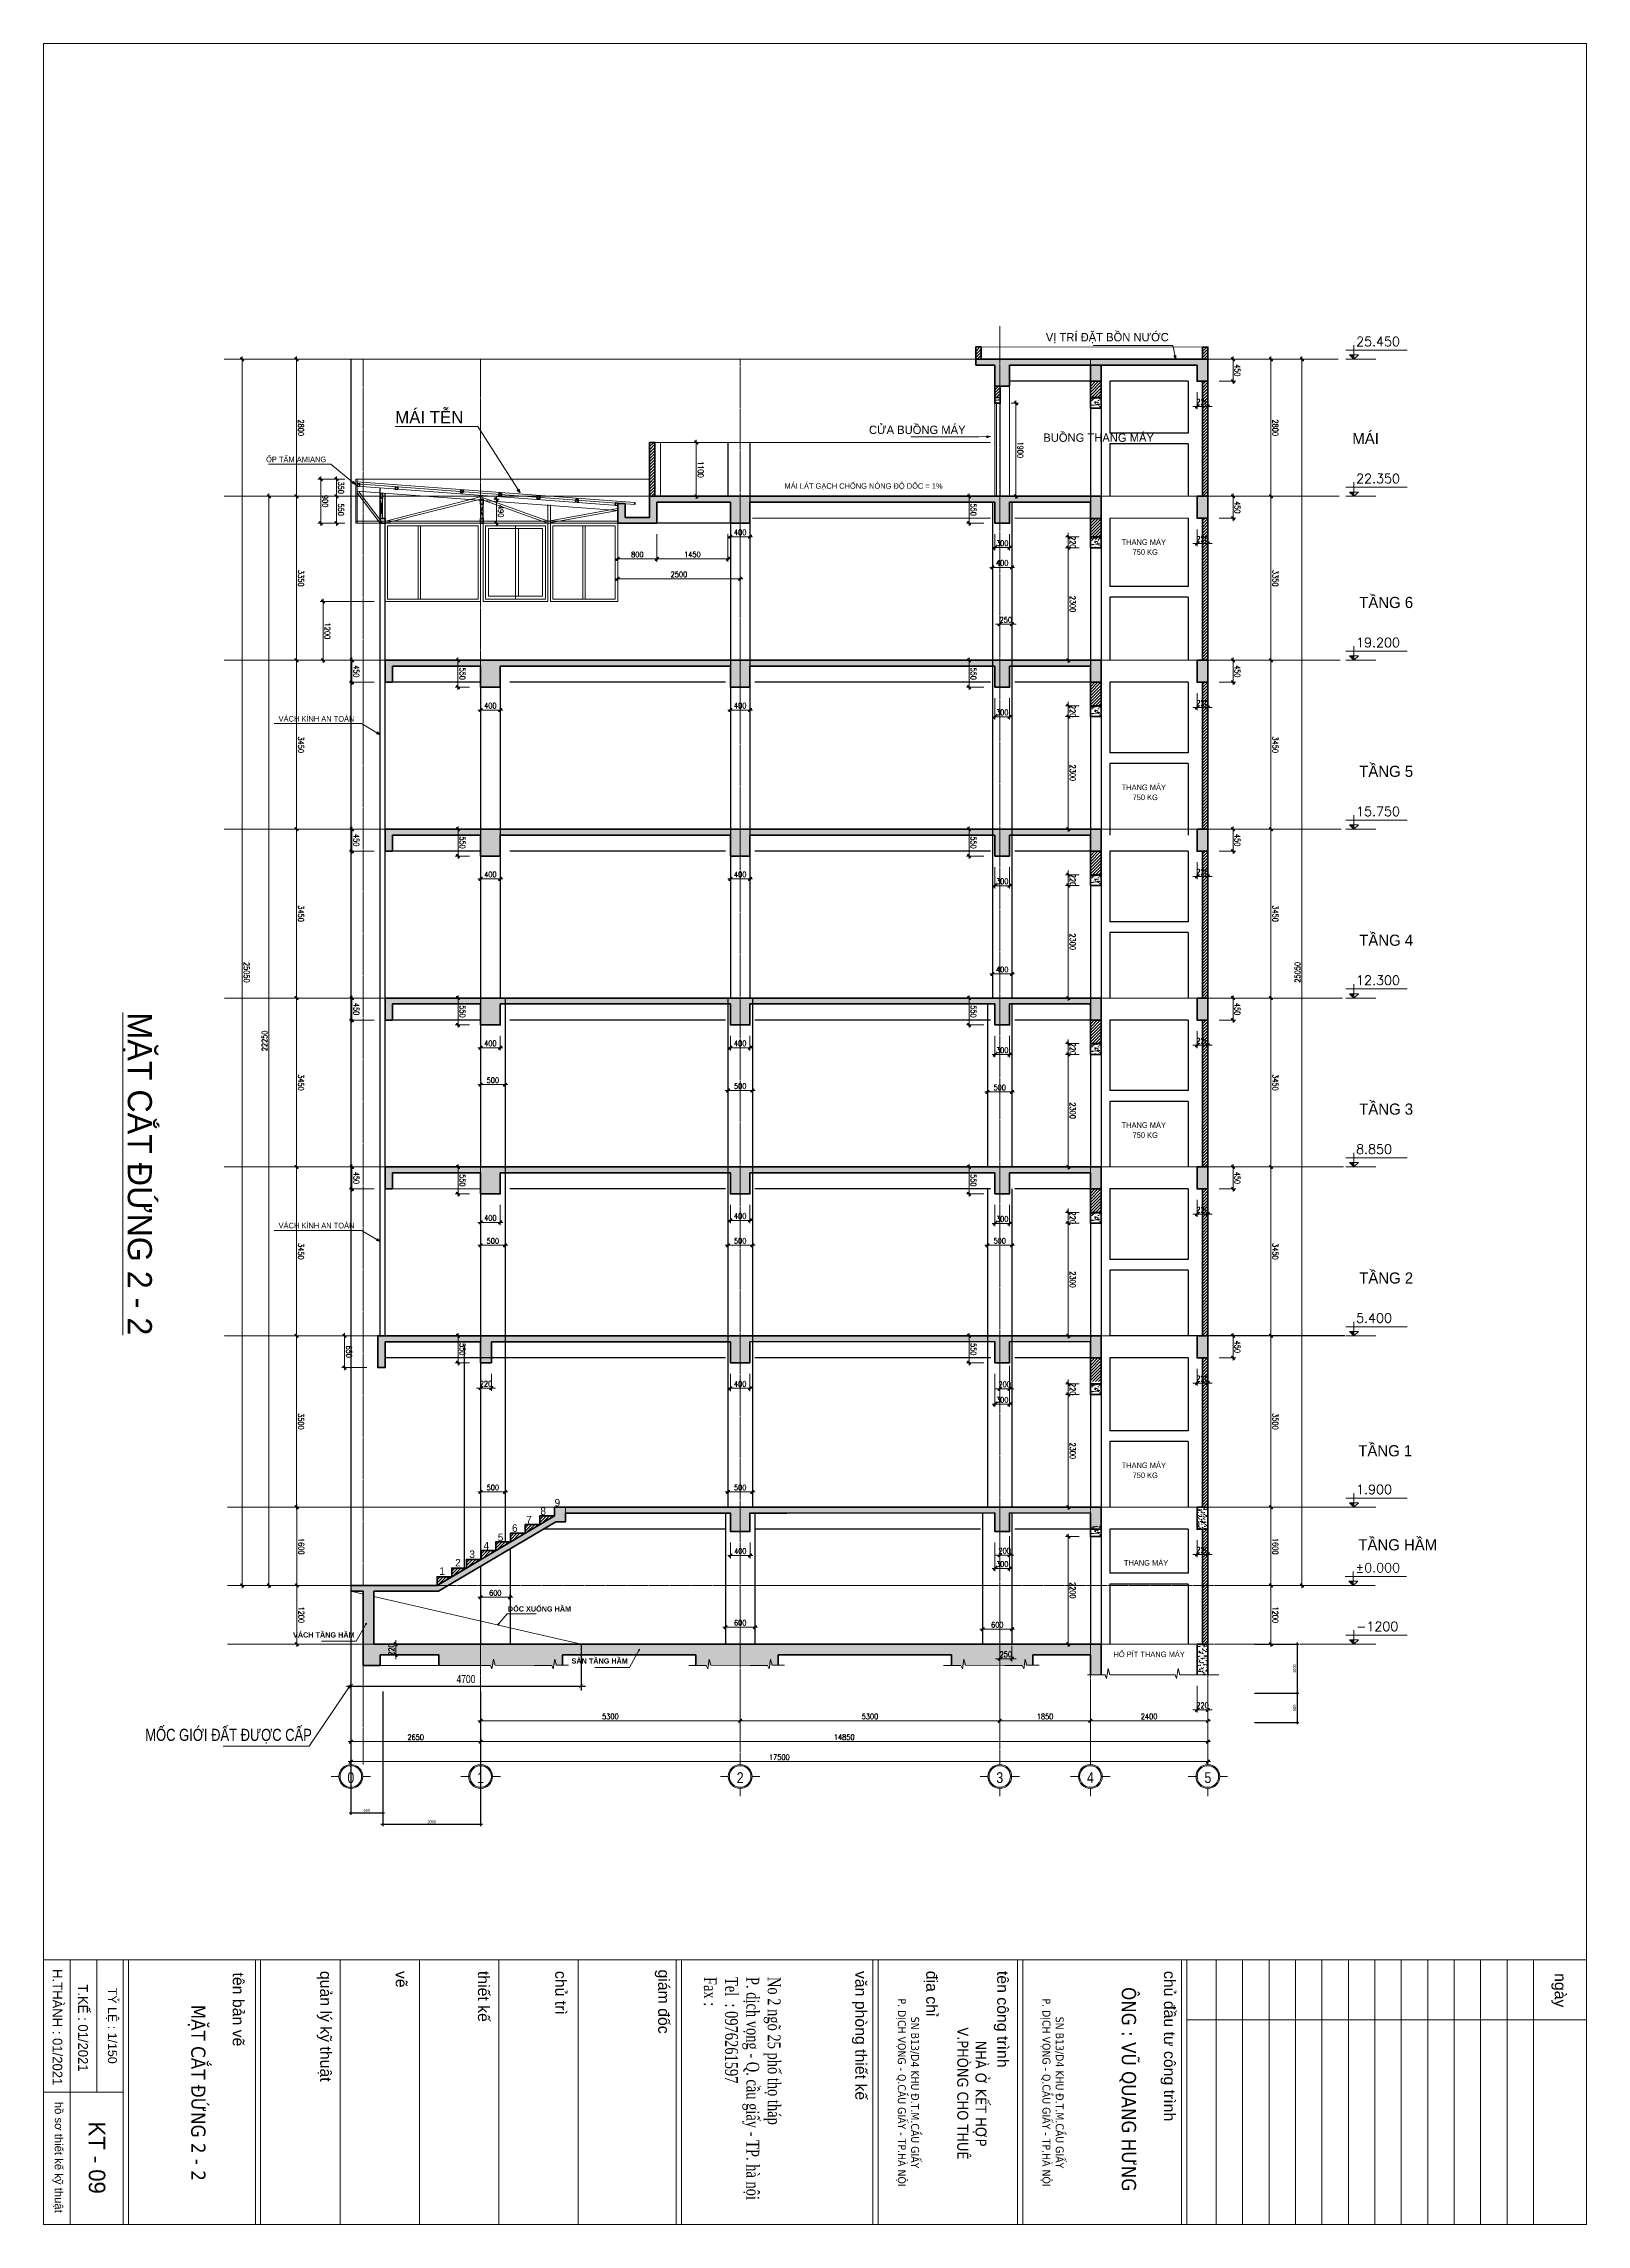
# Model space of a CAD drawing. Extents: x -165145 to 691808, y -202842 to 311040.
# Drawn here: x 585230 to 616730, y 22874 to 67424 of the extents above; entities that cross this region are included whole.
import ezdxf
from ezdxf.enums import TextEntityAlignment as Align

# ---------------------------------------------------------------- set-up
doc = ezdxf.new("R2010")
doc.units = 0
doc.header["$LTSCALE"] = 10
doc.header["$MEASUREMENT"] = 0
for name, pattern in [('ACAD_ISO04W100', [30, 24, -3, 0, -3]), ('HIDDEN', [2.3807, 1.587, -0.7937]), ('TIM', [26.01, 10, -3, 0.01, -3, 10])]:
    doc.linetypes.add(name, pattern=pattern)
doc.layers.get('0').update_dxf_attribs({"linetype": 'CONTINUOUS'})
doc.layers.get('Defpoints').update_dxf_attribs({"color": 5, "linetype": 'CONTINUOUS'})
for name, color, linetype, lineweight in [('ARROWS', 1, 'CONTINUOUS', 0), ('DIM', 8, 'CONTINUOUS', 13), ('GE_KC_DIM', 1, 'CONTINUOUS', 20), ('GE_KC_NETKHUAT', 9, 'HIDDEN', 20), ('KHUNG', 9, 'CONTINUOUS', 13), ('netchia', 2, 'CONTINUOUS', 20), ('NETMANH', 149, 'CONTINUOUS', 5), ('TEXT', 4, 'CONTINUOUS', 20), ('THAY', 147, 'CONTINUOUS', 25), ('TIM TRUC', 8, 'ACAD_ISO04W100', 5), ('TRUC', 251, 'TIM', 5), ('wall', 7, 'CONTINUOUS', 50)]:
    doc.layers.add(name, color=color, linetype=linetype, lineweight=lineweight)
for name, color, linetype in [('KCS_BORDER', 3, 'CONTINUOUS'), ('KCS_DIM', 1, 'CONTINUOUS'), ('KCS_TEXT', 2, 'CONTINUOUS')]:
    doc.layers.add(name, color=color, linetype=linetype)
doc.styles.add('GE_KC-Arial', font='arial.ttf', dxfattribs={"width": 0.75})
doc.styles.add('KCS_SMTEXT', font='arial.ttf', dxfattribs={"width": 0.7})
doc.styles.add('ROMANS', font='romans', dxfattribs={"width": 0.75, "bigfont": 'vns'})
doc.styles.add('SMTEXT', font='arial.ttf', dxfattribs={"width": 0.7})
doc.styles.add('STYLE1', font='')
doc.styles.add('Title', font='')
doc.styles.add('VNARIALH', font='', dxfattribs={"width": 0.75})
doc.styles.add('VnArialNarrowH', font='')
doc.styles.add('VNTIMEH', font='vntimeh.shx', dxfattribs={"width": 0.7})
doc.styles.get('STYLE1').set_extended_font_data('.VnAvantH')
doc.styles.get('Title').set_extended_font_data('.VnAvantH')
doc.styles.get('VNARIALH').set_extended_font_data('.VnArialH')
doc.styles.get('VnArialNarrowH').set_extended_font_data('.VnArial NarrowH')
doc.dimstyles.new('fit 0.5', dxfattribs={"dimscale": 0.25, "dimtxt": 250, "dimasz": 75, "dimexe": 100, "dimexo": 300, "dimgap": 0.03, "dimtad": 0, "dimdec": 0, "dimdsep": 46, "dimtxsty": 'ROMANS', "dimblk": 'alex', "dimcen": 150, "dimclrd": 8, "dimclre": 8, "dimclrt": 7, "dimaunit": 1, "dimadec": 0, "dimazin": 0, "dimtfac": 0.072, "dimtdec": 0, "dimtix": 1, "dimtmove": 2, "dimatfit": 3, "dimldrblk": 'a-01', "dimfxl": 100, "dimtvp": 0.8, "dimtolj": 1, "dimarcsym": 0})
doc.dimstyles.new('fit0.75', dxfattribs={"dimscale": 0.5625, "dimtxt": 200, "dimasz": 75, "dimexe": 100, "dimexo": 400, "dimgap": 0.03, "dimtad": 0, "dimdec": 0, "dimdsep": 46, "dimtxsty": 'ROMANS', "dimblk": 'alex', "dimcen": 150, "dimclrd": 8, "dimclre": 8, "dimclrt": 7, "dimaunit": 1, "dimadec": 0, "dimazin": 0, "dimtfac": 0.072, "dimtdec": 0, "dimtix": 1, "dimtmove": 2, "dimatfit": 3, "dimldrblk": 'a-01', "dimfxl": 100, "dimtvp": 0.8, "dimtolj": 1, "dimarcsym": 0})
doc.dimstyles.new('GE_KC_DIM30', dxfattribs={"dimscale": 30, "dimtxt": 2, "dimasz": 1.2, "dimexe": 1.2, "dimexo": 0, "dimgap": 0.8, "dimtad": 1, "dimdec": 0, "dimzin": 1, "dimdsep": 46, "dimtxsty": 'GE_KC-Arial', "dimblk": 'ARCHTICK', "dimcen": 1.2, "dimdle": 1.2, "dimclrd": 1, "dimclre": 1, "dimclrt": 4, "dimadec": 0, "dimazin": 0, "dimtfac": 1, "dimtdec": 0, "dimtix": 1, "dimtmove": 2, "dimatfit": 3, "dimfxl": 0.15, "dimtvp": 0.833333, "dimtolj": 1, "dimtzin": 0, "dimarcsym": 0})
doc.dimstyles.new('GE_KC_DIM75', dxfattribs={"dimscale": 75, "dimtxt": 2.2, "dimasz": 1.2, "dimexe": 1.2, "dimexo": 0, "dimgap": 0.8, "dimtad": 1, "dimdec": 0, "dimzin": 1, "dimdsep": 46, "dimtxsty": 'GE_KC-Arial', "dimblk": 'ARCHTICK', "dimcen": 1.2, "dimdle": 1.2, "dimclrd": 1, "dimclre": 1, "dimclrt": 4, "dimadec": 0, "dimazin": 0, "dimtfac": 1, "dimtdec": 0, "dimtix": 1, "dimtmove": 2, "dimatfit": 3, "dimfxl": 0.15, "dimtvp": 0.833333, "dimtolj": 1, "dimtzin": 0, "dimarcsym": 0})
pattern_1 = [(37.5, (-1181037.01, 315268.39), (-3.149668, 96.3411885), [0, -76, 0, -85, 0, -81.25]), (7.5, (-1181037.01, 315268.39), (88.488835, 141.107303), [0, -41, 0, -68.5, 0, -26.25]), (327.5, (-1181098.51, 315268.39), (155.707093, 0.2829527), [0, -25, 0, -90, 0, -117.5]), (317.5, (-1181098.51, 315268.39), (150.30633, 43.883778), [0, -12.5, 0, -59, 0, -67.5])]
pattern_2 = [(45, (-1182612.623, 159693.5), (-30.9359217, 30.9359217), [])]
pattern_3 = [(45, (-1181037.01, 315268.386), (-30.9359217, 30.9359217), [])]

# ---------------------------------------------------------------- blocks, each defined once
blk = doc.blocks.new('tentruc')
at = {"layer": 'DIM'}
for p, q in [((-516, 0), (-311, 0)), ((-516, 0), (-311, 0)), ((0, 311), (0, 516)), ((311, 0), (516, 0)), ((311, 0), (516, 0)), ((0, -516), (0, -311))]:
    blk.add_line(p, q, dxfattribs=at)
at = {"layer": 'DIM', "ltscale": 0.5}
blk.add_circle((0, 0), 311, dxfattribs=at)
at = {"layer": 'DIM'}
blk.add_circle((0, 0), 281, dxfattribs=at)
at = {"layer": 'DIM', "color": 7, "linetype": 'ByBlock', "ltscale": 0.5, "style": 'VNARIALH', "width": 1.1}
blk.add_attdef('A', text='', height=281, dxfattribs=at).set_placement((0, -107), align=Align.CENTER)
blk = doc.blocks.new('alex')
at = {"layer": 'ARROWS'}
h = blk.add_hatch(color=1, dxfattribs=at)
edge = h.paths.add_edge_path()
edge.add_line((0.4, 0.7), (-0.7, -0.4))
edge.add_ellipse((-0.6, -0.6), major_axis=(0.17, 0.17), ratio=1, start_angle=90, end_angle=270)
edge.add_line((-0.4, -0.7), (0.7, 0.4))
edge.add_ellipse((0.6, 0.6), major_axis=(0.17, 0.17), ratio=1, start_angle=270, end_angle=450)
blk.add_lwpolyline([(0.4, 0.7), (-0.7, -0.4, 1), (-0.4, -0.7), (0.7, 0.4, 1)], format="xyb", close=True, dxfattribs=at)
at = {"layer": 'netchia', "color": 2}
for p, q in [((1.3, 0), (-1.3, 0)), ((0, -1.3), (0, 1.3))]:
    blk.add_line(p, q, dxfattribs=at)
blk = doc.blocks.new('*D684')
at = {"layer": 'Defpoints', "color": 0, "ltscale": 0.05, "transparency": 16777216}
for p in [(1186201, -277166), (1188021, -277166), (1187798, -279966)]:
    blk.add_point(p, dxfattribs=at)
at = {"layer": 'DIM', "color": 8, "lineweight": -2, "ltscale": 0.05, "transparency": 16777216}
for p, q in [((1187796, -277166), (1186145, -277166)), ((1186201, -279924), (1186201, -277209)), ((1187573, -279966), (1186145, -279966))]:
    blk.add_line(p, q, dxfattribs=at)
at = {"layer": 'DIM', "color": 8, "lineweight": -2, "ltscale": 0.05, "transparency": 16777216, "xscale": 42.1875, "yscale": 42.1875, "zscale": 42.1875}
for p, rotation in [((1186201, -277166), 90.00043988019083), ((1186201, -279966), 270.0004398801908)]:
    blk.add_blockref('alex', p, dxfattribs=dict(at, rotation=rotation))
at = {"layer": 'DIM', "color": 7, "ltscale": 0.05, "transparency": 16777216, "insert": (1186291, -278566), "char_height": 112.5, "attachment_point": 5, "rotation": 270.0004, "style": 'ROMANS'}
blk.add_mtext('\\A1;2800', dxfattribs=at)
blk = doc.blocks.new('a-01')
at = {"layer": 'ARROWS'}
blk.add_hatch(color=256, dxfattribs=at).paths.add_polyline_path([(-1.8, 0.5), (-1.8, -0.5), (0, 0)])
at = {"layer": 'netchia'}
blk.add_lwpolyline([(-1.8, 0.5), (-1.8, -0.5), (0, 0), (0, 0)], close=True, dxfattribs=at)
blk = doc.blocks.new('*D685')
at = {"layer": 'Defpoints', "color": 0, "ltscale": 0.05, "transparency": 16777216}
for p in [(1188022, -300616), (1186207, -302216), (1186694, -302216)]:
    blk.add_point(p, dxfattribs=at)
at = {"layer": 'DIM', "color": 8, "lineweight": -2, "ltscale": 0.05, "transparency": 16777216}
for p, q in [((1187797, -300616), (1186151, -300616)), ((1186207, -300659), (1186207, -302174)), ((1186469, -302216), (1186151, -302216))]:
    blk.add_line(p, q, dxfattribs=at)
at = {"layer": 'DIM', "color": 8, "lineweight": -2, "ltscale": 0.05, "transparency": 16777216, "xscale": 42.1875, "yscale": 42.1875, "zscale": 42.1875}
for p, rotation in [((1186207, -300616), 90.00043988019083), ((1186207, -302216), 270.0004398801908)]:
    blk.add_blockref('alex', p, dxfattribs=dict(at, rotation=rotation))
at = {"layer": 'DIM', "color": 7, "ltscale": 0.05, "transparency": 16777216, "insert": (1186297, -301416), "char_height": 112.5, "attachment_point": 5, "rotation": 270.0004, "style": 'ROMANS'}
blk.add_mtext('\\A1;1600', dxfattribs=at)
blk = doc.blocks.new('*D686')
at = {"layer": 'Defpoints', "color": 0, "ltscale": 0.05, "transparency": 16777216}
for p in [(1187113, -297116), (1186201, -300616), (1187603, -300616)]:
    blk.add_point(p, dxfattribs=at)
at = {"layer": 'DIM', "color": 8, "lineweight": -2, "ltscale": 0.05, "transparency": 16777216}
for p, q in [((1186888, -297116), (1186145, -297116)), ((1186201, -297159), (1186201, -300574)), ((1187378, -300616), (1186145, -300616))]:
    blk.add_line(p, q, dxfattribs=at)
at = {"layer": 'DIM', "color": 8, "lineweight": -2, "ltscale": 0.05, "transparency": 16777216, "xscale": 42.1875, "yscale": 42.1875, "zscale": 42.1875}
for p, rotation in [((1186201, -297116), 90.00043988019083), ((1186201, -300616), 270.0004398801908)]:
    blk.add_blockref('alex', p, dxfattribs=dict(at, rotation=rotation))
at = {"layer": 'DIM', "color": 7, "ltscale": 0.05, "transparency": 16777216, "insert": (1186291, -298866), "char_height": 112.5, "attachment_point": 5, "rotation": 270.0004, "style": 'ROMANS'}
blk.add_mtext('\\A1;3500', dxfattribs=at)
blk = doc.blocks.new('*D687')
at = {"layer": 'Defpoints', "color": 0, "ltscale": 0.05, "transparency": 16777216}
for p in [(1187113, -293666), (1186201, -297116), (1187603, -297116)]:
    blk.add_point(p, dxfattribs=at)
at = {"layer": 'DIM', "color": 8, "lineweight": -2, "ltscale": 0.05, "transparency": 16777216}
for p, q in [((1186888, -293666), (1186145, -293666)), ((1186201, -293709), (1186201, -297074)), ((1187378, -297116), (1186145, -297116))]:
    blk.add_line(p, q, dxfattribs=at)
at = {"layer": 'DIM', "color": 8, "lineweight": -2, "ltscale": 0.05, "transparency": 16777216, "xscale": 42.1875, "yscale": 42.1875, "zscale": 42.1875}
for p, rotation in [((1186201, -293666), 90.00043988019083), ((1186201, -297116), 270.0004398801908)]:
    blk.add_blockref('alex', p, dxfattribs=dict(at, rotation=rotation))
at = {"layer": 'DIM', "color": 7, "ltscale": 0.05, "transparency": 16777216, "insert": (1186291, -295391), "char_height": 112.5, "attachment_point": 5, "rotation": 270.0004, "style": 'ROMANS'}
blk.add_mtext('\\A1;3450', dxfattribs=at)
blk = doc.blocks.new('*D688')
at = {"layer": 'Defpoints', "color": 0, "ltscale": 0.05, "transparency": 16777216}
for p in [(1187113, -290216), (1186201, -293666), (1187602, -293666)]:
    blk.add_point(p, dxfattribs=at)
at = {"layer": 'DIM', "color": 8, "lineweight": -2, "ltscale": 0.05, "transparency": 16777216}
for p, q in [((1186888, -290216), (1186145, -290216)), ((1186201, -290259), (1186201, -293624)), ((1187377, -293666), (1186145, -293666))]:
    blk.add_line(p, q, dxfattribs=at)
at = {"layer": 'DIM', "color": 8, "lineweight": -2, "ltscale": 0.05, "transparency": 16777216, "xscale": 42.1875, "yscale": 42.1875, "zscale": 42.1875}
for p, rotation in [((1186201, -290216), 90.00043988019083), ((1186201, -293666), 270.0004398801908)]:
    blk.add_blockref('alex', p, dxfattribs=dict(at, rotation=rotation))
at = {"layer": 'DIM', "color": 7, "ltscale": 0.05, "transparency": 16777216, "insert": (1186291, -291941), "char_height": 112.5, "attachment_point": 5, "rotation": 270.0004, "style": 'ROMANS'}
blk.add_mtext('\\A1;3450', dxfattribs=at)
blk = doc.blocks.new('*D689')
at = {"layer": 'Defpoints', "color": 0, "ltscale": 0.05, "transparency": 16777216}
for p in [(1187113, -286766), (1186201, -290216), (1187602, -290216)]:
    blk.add_point(p, dxfattribs=at)
at = {"layer": 'DIM', "color": 8, "lineweight": -2, "ltscale": 0.05, "transparency": 16777216}
for p, q in [((1186888, -286766), (1186145, -286766)), ((1186201, -286809), (1186201, -290174)), ((1187377, -290216), (1186145, -290216))]:
    blk.add_line(p, q, dxfattribs=at)
at = {"layer": 'DIM', "color": 8, "lineweight": -2, "ltscale": 0.05, "transparency": 16777216, "xscale": 42.1875, "yscale": 42.1875, "zscale": 42.1875}
for p, rotation in [((1186201, -286766), 90.00043988019083), ((1186201, -290216), 270.0004398801908)]:
    blk.add_blockref('alex', p, dxfattribs=dict(at, rotation=rotation))
at = {"layer": 'DIM', "color": 7, "ltscale": 0.05, "transparency": 16777216, "insert": (1186291, -288491), "char_height": 112.5, "attachment_point": 5, "rotation": 270.0004, "style": 'ROMANS'}
blk.add_mtext('\\A1;3450', dxfattribs=at)
blk = doc.blocks.new('*D690')
at = {"layer": 'Defpoints', "color": 0, "ltscale": 0.05, "transparency": 16777216}
for p in [(1187113, -283316), (1186201, -286766), (1187602, -286766)]:
    blk.add_point(p, dxfattribs=at)
at = {"layer": 'DIM', "color": 8, "lineweight": -2, "ltscale": 0.05, "transparency": 16777216}
for p, q in [((1186888, -283316), (1186145, -283316)), ((1186201, -283359), (1186201, -286724)), ((1187377, -286766), (1186145, -286766))]:
    blk.add_line(p, q, dxfattribs=at)
at = {"layer": 'DIM', "color": 8, "lineweight": -2, "ltscale": 0.05, "transparency": 16777216, "xscale": 42.1875, "yscale": 42.1875, "zscale": 42.1875}
for p, rotation in [((1186201, -283316), 90.00043988019083), ((1186201, -286766), 270.0004398801908)]:
    blk.add_blockref('alex', p, dxfattribs=dict(at, rotation=rotation))
at = {"layer": 'DIM', "color": 7, "ltscale": 0.05, "transparency": 16777216, "insert": (1186291, -285041), "char_height": 112.5, "attachment_point": 5, "rotation": 270.0004, "style": 'ROMANS'}
blk.add_mtext('\\A1;3450', dxfattribs=at)
blk = doc.blocks.new('*D691')
at = {"layer": 'Defpoints', "color": 0, "ltscale": 0.05, "transparency": 16777216}
for p in [(1187909, -279966), (1186201, -283316), (1188021, -283316)]:
    blk.add_point(p, dxfattribs=at)
at = {"layer": 'DIM', "color": 8, "lineweight": -2, "ltscale": 0.05, "transparency": 16777216}
for p, q in [((1187684, -279966), (1186145, -279966)), ((1186201, -280009), (1186201, -283274)), ((1187796, -283316), (1186145, -283316))]:
    blk.add_line(p, q, dxfattribs=at)
at = {"layer": 'DIM', "color": 8, "lineweight": -2, "ltscale": 0.05, "transparency": 16777216, "xscale": 42.1875, "yscale": 42.1875, "zscale": 42.1875}
for p, rotation in [((1186201, -279966), 90.00043988019083), ((1186201, -283316), 270.0004398801908)]:
    blk.add_blockref('alex', p, dxfattribs=dict(at, rotation=rotation))
at = {"layer": 'DIM', "color": 7, "ltscale": 0.05, "transparency": 16777216, "insert": (1186291, -281641), "char_height": 112.5, "attachment_point": 5, "rotation": 270.0004, "style": 'ROMANS'}
blk.add_mtext('\\A1;3350', dxfattribs=at)
blk = doc.blocks.new('*D692')
at = {"layer": 'Defpoints', "color": 0, "ltscale": 0.05, "transparency": 16777216}
for p in [(1186904, -277166), (1185091, -302216), (1186975, -302216)]:
    blk.add_point(p, dxfattribs=at)
at = {"layer": 'DIM', "color": 8, "lineweight": -2, "ltscale": 0.05, "transparency": 16777216}
for p, q in [((1186679, -277166), (1185034, -277166)), ((1185091, -277209), (1185091, -302174)), ((1186750, -302216), (1185035, -302216))]:
    blk.add_line(p, q, dxfattribs=at)
at = {"layer": 'DIM', "color": 8, "lineweight": -2, "ltscale": 0.05, "transparency": 16777216, "xscale": 42.1875, "yscale": 42.1875, "zscale": 42.1875}
for p, rotation in [((1185091, -277166), 90.00043988019083), ((1185091, -302216), 270.0004398801908)]:
    blk.add_blockref('alex', p, dxfattribs=dict(at, rotation=rotation))
at = {"layer": 'DIM', "color": 7, "ltscale": 0.05, "transparency": 16777216, "insert": (1185181, -289691), "char_height": 112.5, "attachment_point": 5, "rotation": 270.0004, "style": 'ROMANS'}
blk.add_mtext('\\A1;25050', dxfattribs=at)
blk = doc.blocks.new('*D707')
at = {"layer": 'Defpoints', "color": 0, "ltscale": 3, "transparency": 16777216}
for p in [(1204817, -293666), (1204817, -294116), (1205322, -294116)]:
    blk.add_point(p, dxfattribs=at)
at = {"layer": 'DIM', "color": 8, "lineweight": -2, "ltscale": 3, "transparency": 16777216}
for p, q in [((1205042, -293666), (1205378, -293666)), ((1205322, -293708), (1205322, -294074)), ((1205042, -294116), (1205378, -294116))]:
    blk.add_line(p, q, dxfattribs=at)
at = {"layer": 'DIM', "color": 8, "lineweight": -2, "ltscale": 3, "transparency": 16777216, "xscale": 42.1875, "yscale": 42.1875, "zscale": 42.1875}
for p, rotation in [((1205322, -293666), 90.00043988019083), ((1205322, -294116), 270.0004398801908)]:
    blk.add_blockref('alex', p, dxfattribs=dict(at, rotation=rotation))
at = {"layer": 'DIM', "color": 7, "ltscale": 3, "transparency": 16777216, "insert": (1205412, -293891), "char_height": 112.5, "attachment_point": 5, "rotation": 270.0004, "style": 'ROMANS'}
blk.add_mtext('\\A1;450', dxfattribs=at)
blk = doc.blocks.new('*D708')
at = {"layer": 'Defpoints', "color": 0, "ltscale": 3, "transparency": 16777216}
for p in [(1189953, -293666), (1189498, -294216), (1189959, -294216)]:
    blk.add_point(p, dxfattribs=at)
at = {"layer": 'DIM', "color": 8, "lineweight": -2, "ltscale": 3, "transparency": 16777216}
for p, q in [((1189728, -293666), (1189441, -293666)), ((1189498, -293709), (1189498, -294174)), ((1189734, -294216), (1189441, -294216))]:
    blk.add_line(p, q, dxfattribs=at)
at = {"layer": 'DIM', "color": 8, "lineweight": -2, "ltscale": 3, "transparency": 16777216, "xscale": 42.1875, "yscale": 42.1875, "zscale": 42.1875}
for p, rotation in [((1189498, -293666), 90.00043988019083), ((1189498, -294216), 270.0004398801908)]:
    blk.add_blockref('alex', p, dxfattribs=dict(at, rotation=rotation))
at = {"layer": 'DIM', "color": 7, "ltscale": 3, "transparency": 16777216, "insert": (1189588, -293941), "char_height": 112.5, "attachment_point": 5, "rotation": 270.0004, "style": 'ROMANS'}
blk.add_mtext('\\A1;550', dxfattribs=at)
blk = doc.blocks.new('*D709')
at = {"layer": 'Defpoints', "color": 0, "ltscale": 3, "transparency": 16777216}
for p in [(1188009, -293666), (1187331, -294116), (1188009, -294116)]:
    blk.add_point(p, dxfattribs=at)
at = {"layer": 'DIM', "color": 8, "lineweight": -2, "ltscale": 3, "transparency": 16777216}
for p, q in [((1187784, -293666), (1187275, -293666)), ((1187331, -293709), (1187331, -294074)), ((1187784, -294116), (1187275, -294116))]:
    blk.add_line(p, q, dxfattribs=at)
at = {"layer": 'DIM', "color": 8, "lineweight": -2, "ltscale": 3, "transparency": 16777216, "xscale": 42.1875, "yscale": 42.1875, "zscale": 42.1875}
for p, rotation in [((1187331, -293666), 90.00043988019083), ((1187331, -294116), 270.0004398801908)]:
    blk.add_blockref('alex', p, dxfattribs=dict(at, rotation=rotation))
at = {"layer": 'DIM', "color": 7, "ltscale": 3, "transparency": 16777216, "insert": (1187421, -293891), "char_height": 112.5, "attachment_point": 5, "rotation": 270.0004, "style": 'ROMANS'}
blk.add_mtext('\\A1;450', dxfattribs=at)
blk = doc.blocks.new('*D710')
at = {"layer": 'Defpoints', "color": 0, "ltscale": 3, "transparency": 16777216}
for p in [(1200457, -293666), (1199933, -294216), (1200459, -294216)]:
    blk.add_point(p, dxfattribs=at)
at = {"layer": 'DIM', "color": 8, "lineweight": -2, "ltscale": 3, "transparency": 16777216}
for p, q in [((1200232, -293666), (1199877, -293666)), ((1199933, -293708), (1199933, -294173)), ((1200234, -294216), (1199877, -294216))]:
    blk.add_line(p, q, dxfattribs=at)
at = {"layer": 'DIM', "color": 8, "lineweight": -2, "ltscale": 3, "transparency": 16777216, "xscale": 42.1875, "yscale": 42.1875, "zscale": 42.1875}
for p, rotation in [((1199933, -293666), 90.00043988019083), ((1199933, -294216), 270.0004398801908)]:
    blk.add_blockref('alex', p, dxfattribs=dict(at, rotation=rotation))
at = {"layer": 'DIM', "color": 7, "ltscale": 3, "transparency": 16777216, "insert": (1200023, -293941), "char_height": 112.5, "attachment_point": 5, "rotation": 270.0004, "style": 'ROMANS'}
blk.add_mtext('\\A1;550', dxfattribs=at)
blk = doc.blocks.new('*D711')
at = {"layer": 'Defpoints', "color": 0, "ltscale": 3, "transparency": 16777216}
for p in [(1204817, -290216), (1204817, -290666), (1205322, -290666)]:
    blk.add_point(p, dxfattribs=at)
at = {"layer": 'DIM', "color": 8, "lineweight": -2, "ltscale": 3, "transparency": 16777216}
for p, q in [((1205042, -290216), (1205378, -290216)), ((1205322, -290258), (1205322, -290624)), ((1205042, -290666), (1205378, -290666))]:
    blk.add_line(p, q, dxfattribs=at)
at = {"layer": 'DIM', "color": 8, "lineweight": -2, "ltscale": 3, "transparency": 16777216, "xscale": 42.1875, "yscale": 42.1875, "zscale": 42.1875}
for p, rotation in [((1205322, -290216), 90.00043988019083), ((1205322, -290666), 270.0004398801908)]:
    blk.add_blockref('alex', p, dxfattribs=dict(at, rotation=rotation))
at = {"layer": 'DIM', "color": 7, "ltscale": 3, "transparency": 16777216, "insert": (1205412, -290441), "char_height": 112.5, "attachment_point": 5, "rotation": 270.0004, "style": 'ROMANS'}
blk.add_mtext('\\A1;450', dxfattribs=at)
blk = doc.blocks.new('*D712')
at = {"layer": 'Defpoints', "color": 0, "ltscale": 3, "transparency": 16777216}
for p in [(1189953, -290216), (1189498, -290766), (1189959, -290766)]:
    blk.add_point(p, dxfattribs=at)
at = {"layer": 'DIM', "color": 8, "lineweight": -2, "ltscale": 3, "transparency": 16777216}
for p, q in [((1189728, -290216), (1189441, -290216)), ((1189498, -290259), (1189498, -290724)), ((1189734, -290766), (1189441, -290766))]:
    blk.add_line(p, q, dxfattribs=at)
at = {"layer": 'DIM', "color": 8, "lineweight": -2, "ltscale": 3, "transparency": 16777216, "xscale": 42.1875, "yscale": 42.1875, "zscale": 42.1875}
for p, rotation in [((1189498, -290216), 90.00043988019083), ((1189498, -290766), 270.0004398801908)]:
    blk.add_blockref('alex', p, dxfattribs=dict(at, rotation=rotation))
at = {"layer": 'DIM', "color": 7, "ltscale": 3, "transparency": 16777216, "insert": (1189588, -290491), "char_height": 112.5, "attachment_point": 5, "rotation": 270.0004, "style": 'ROMANS'}
blk.add_mtext('\\A1;550', dxfattribs=at)
blk = doc.blocks.new('*D713')
at = {"layer": 'Defpoints', "color": 0, "ltscale": 3, "transparency": 16777216}
for p in [(1188009, -290216), (1187331, -290666), (1188009, -290666)]:
    blk.add_point(p, dxfattribs=at)
at = {"layer": 'DIM', "color": 8, "lineweight": -2, "ltscale": 3, "transparency": 16777216}
for p, q in [((1187784, -290216), (1187275, -290216)), ((1187331, -290259), (1187331, -290624)), ((1187784, -290666), (1187275, -290666))]:
    blk.add_line(p, q, dxfattribs=at)
at = {"layer": 'DIM', "color": 8, "lineweight": -2, "ltscale": 3, "transparency": 16777216, "xscale": 42.1875, "yscale": 42.1875, "zscale": 42.1875}
for p, rotation in [((1187331, -290216), 90.00043988019083), ((1187331, -290666), 270.0004398801908)]:
    blk.add_blockref('alex', p, dxfattribs=dict(at, rotation=rotation))
at = {"layer": 'DIM', "color": 7, "ltscale": 3, "transparency": 16777216, "insert": (1187421, -290441), "char_height": 112.5, "attachment_point": 5, "rotation": 270.0004, "style": 'ROMANS'}
blk.add_mtext('\\A1;450', dxfattribs=at)
blk = doc.blocks.new('*D714')
at = {"layer": 'Defpoints', "color": 0, "ltscale": 3, "transparency": 16777216}
for p in [(1200457, -290216), (1199933, -290766), (1200459, -290766)]:
    blk.add_point(p, dxfattribs=at)
at = {"layer": 'DIM', "color": 8, "lineweight": -2, "ltscale": 3, "transparency": 16777216}
for p, q in [((1200232, -290216), (1199877, -290216)), ((1199933, -290258), (1199933, -290723)), ((1200234, -290766), (1199877, -290766))]:
    blk.add_line(p, q, dxfattribs=at)
at = {"layer": 'DIM', "color": 8, "lineweight": -2, "ltscale": 3, "transparency": 16777216, "xscale": 42.1875, "yscale": 42.1875, "zscale": 42.1875}
for p, rotation in [((1199933, -290216), 90.00043988019083), ((1199933, -290766), 270.0004398801908)]:
    blk.add_blockref('alex', p, dxfattribs=dict(at, rotation=rotation))
at = {"layer": 'DIM', "color": 7, "ltscale": 3, "transparency": 16777216, "insert": (1200023, -290491), "char_height": 112.5, "attachment_point": 5, "rotation": 270.0004, "style": 'ROMANS'}
blk.add_mtext('\\A1;550', dxfattribs=at)
blk = doc.blocks.new('*D715')
at = {"layer": 'Defpoints', "color": 0, "ltscale": 3, "transparency": 16777216}
for p in [(1204817, -286766), (1204817, -287216), (1205322, -287216)]:
    blk.add_point(p, dxfattribs=at)
at = {"layer": 'DIM', "color": 8, "lineweight": -2, "ltscale": 3, "transparency": 16777216}
for p, q in [((1205042, -286766), (1205378, -286766)), ((1205322, -286808), (1205322, -287174)), ((1205042, -287216), (1205378, -287216))]:
    blk.add_line(p, q, dxfattribs=at)
at = {"layer": 'DIM', "color": 8, "lineweight": -2, "ltscale": 3, "transparency": 16777216, "xscale": 42.1875, "yscale": 42.1875, "zscale": 42.1875}
for p, rotation in [((1205322, -286766), 90.00043988019083), ((1205322, -287216), 270.0004398801908)]:
    blk.add_blockref('alex', p, dxfattribs=dict(at, rotation=rotation))
at = {"layer": 'DIM', "color": 7, "ltscale": 3, "transparency": 16777216, "insert": (1205412, -286991), "char_height": 112.5, "attachment_point": 5, "rotation": 270.0004, "style": 'ROMANS'}
blk.add_mtext('\\A1;450', dxfattribs=at)
blk = doc.blocks.new('*D716')
at = {"layer": 'Defpoints', "color": 0, "ltscale": 3, "transparency": 16777216}
for p in [(1189953, -286766), (1189498, -287316), (1189959, -287316)]:
    blk.add_point(p, dxfattribs=at)
at = {"layer": 'DIM', "color": 8, "lineweight": -2, "ltscale": 3, "transparency": 16777216}
for p, q in [((1189728, -286766), (1189441, -286766)), ((1189498, -286809), (1189498, -287274)), ((1189734, -287316), (1189441, -287316))]:
    blk.add_line(p, q, dxfattribs=at)
at = {"layer": 'DIM', "color": 8, "lineweight": -2, "ltscale": 3, "transparency": 16777216, "xscale": 42.1875, "yscale": 42.1875, "zscale": 42.1875}
for p, rotation in [((1189498, -286766), 90.00043988019083), ((1189498, -287316), 270.0004398801908)]:
    blk.add_blockref('alex', p, dxfattribs=dict(at, rotation=rotation))
at = {"layer": 'DIM', "color": 7, "ltscale": 3, "transparency": 16777216, "insert": (1189588, -287041), "char_height": 112.5, "attachment_point": 5, "rotation": 270.0004, "style": 'ROMANS'}
blk.add_mtext('\\A1;550', dxfattribs=at)
blk = doc.blocks.new('*D717')
at = {"layer": 'Defpoints', "color": 0, "ltscale": 3, "transparency": 16777216}
for p in [(1188009, -286766), (1187331, -287216), (1188009, -287216)]:
    blk.add_point(p, dxfattribs=at)
at = {"layer": 'DIM', "color": 8, "lineweight": -2, "ltscale": 3, "transparency": 16777216}
for p, q in [((1187784, -286766), (1187275, -286766)), ((1187331, -286809), (1187331, -287174)), ((1187784, -287216), (1187275, -287216))]:
    blk.add_line(p, q, dxfattribs=at)
at = {"layer": 'DIM', "color": 8, "lineweight": -2, "ltscale": 3, "transparency": 16777216, "xscale": 42.1875, "yscale": 42.1875, "zscale": 42.1875}
for p, rotation in [((1187331, -286766), 90.00043988019083), ((1187331, -287216), 270.0004398801908)]:
    blk.add_blockref('alex', p, dxfattribs=dict(at, rotation=rotation))
at = {"layer": 'DIM', "color": 7, "ltscale": 3, "transparency": 16777216, "insert": (1187421, -286991), "char_height": 112.5, "attachment_point": 5, "rotation": 270.0004, "style": 'ROMANS'}
blk.add_mtext('\\A1;450', dxfattribs=at)
blk = doc.blocks.new('*D718')
at = {"layer": 'Defpoints', "color": 0, "ltscale": 3, "transparency": 16777216}
for p in [(1200457, -286766), (1199933, -287316), (1200459, -287316)]:
    blk.add_point(p, dxfattribs=at)
at = {"layer": 'DIM', "color": 8, "lineweight": -2, "ltscale": 3, "transparency": 16777216}
for p, q in [((1200232, -286766), (1199877, -286766)), ((1199933, -286808), (1199933, -287273)), ((1200234, -287316), (1199877, -287316))]:
    blk.add_line(p, q, dxfattribs=at)
at = {"layer": 'DIM', "color": 8, "lineweight": -2, "ltscale": 3, "transparency": 16777216, "xscale": 42.1875, "yscale": 42.1875, "zscale": 42.1875}
for p, rotation in [((1199933, -286766), 90.00043988019083), ((1199933, -287316), 270.0004398801908)]:
    blk.add_blockref('alex', p, dxfattribs=dict(at, rotation=rotation))
at = {"layer": 'DIM', "color": 7, "ltscale": 3, "transparency": 16777216, "insert": (1200023, -287041), "char_height": 112.5, "attachment_point": 5, "rotation": 270.0004, "style": 'ROMANS'}
blk.add_mtext('\\A1;550', dxfattribs=at)
blk = doc.blocks.new('*D719')
at = {"layer": 'Defpoints', "color": 0, "ltscale": 3, "transparency": 16777216}
for p in [(1204817, -283316), (1204817, -283766), (1205322, -283766)]:
    blk.add_point(p, dxfattribs=at)
at = {"layer": 'DIM', "color": 8, "lineweight": -2, "ltscale": 3, "transparency": 16777216}
for p, q in [((1205042, -283316), (1205378, -283316)), ((1205042, -283766), (1205378, -283766)), ((1205322, -283358), (1205322, -283724))]:
    blk.add_line(p, q, dxfattribs=at)
at = {"layer": 'DIM', "color": 8, "lineweight": -2, "ltscale": 3, "transparency": 16777216, "xscale": 42.1875, "yscale": 42.1875, "zscale": 42.1875}
for p, rotation in [((1205322, -283316), 90.00043988019083), ((1205322, -283766), 270.0004398801908)]:
    blk.add_blockref('alex', p, dxfattribs=dict(at, rotation=rotation))
at = {"layer": 'DIM', "color": 7, "ltscale": 3, "transparency": 16777216, "insert": (1205412, -283541), "char_height": 112.5, "attachment_point": 5, "rotation": 270.0004, "style": 'ROMANS'}
blk.add_mtext('\\A1;450', dxfattribs=at)
blk = doc.blocks.new('*D720')
at = {"layer": 'Defpoints', "color": 0, "ltscale": 3, "transparency": 16777216}
for p in [(1189953, -283316), (1189497, -283866), (1189959, -283866)]:
    blk.add_point(p, dxfattribs=at)
at = {"layer": 'DIM', "color": 8, "lineweight": -2, "ltscale": 3, "transparency": 16777216}
for p, q in [((1189728, -283316), (1189441, -283316)), ((1189497, -283359), (1189497, -283824)), ((1189734, -283866), (1189441, -283866))]:
    blk.add_line(p, q, dxfattribs=at)
at = {"layer": 'DIM', "color": 8, "lineweight": -2, "ltscale": 3, "transparency": 16777216, "xscale": 42.1875, "yscale": 42.1875, "zscale": 42.1875}
for p, rotation in [((1189497, -283316), 90.00043988019083), ((1189497, -283866), 270.0004398801908)]:
    blk.add_blockref('alex', p, dxfattribs=dict(at, rotation=rotation))
at = {"layer": 'DIM', "color": 7, "ltscale": 3, "transparency": 16777216, "insert": (1189588, -283591), "char_height": 112.5, "attachment_point": 5, "rotation": 270.0004, "style": 'ROMANS'}
blk.add_mtext('\\A1;550', dxfattribs=at)
blk = doc.blocks.new('*D721')
at = {"layer": 'Defpoints', "color": 0, "ltscale": 3, "transparency": 16777216}
for p in [(1188009, -283316), (1187331, -283766), (1188009, -283766)]:
    blk.add_point(p, dxfattribs=at)
at = {"layer": 'DIM', "color": 8, "lineweight": -2, "ltscale": 3, "transparency": 16777216}
for p, q in [((1187784, -283316), (1187275, -283316)), ((1187784, -283766), (1187275, -283766)), ((1187331, -283359), (1187331, -283724))]:
    blk.add_line(p, q, dxfattribs=at)
at = {"layer": 'DIM', "color": 8, "lineweight": -2, "ltscale": 3, "transparency": 16777216, "xscale": 42.1875, "yscale": 42.1875, "zscale": 42.1875}
for p, rotation in [((1187331, -283316), 90.00043988019083), ((1187331, -283766), 270.0004398801908)]:
    blk.add_blockref('alex', p, dxfattribs=dict(at, rotation=rotation))
at = {"layer": 'DIM', "color": 7, "ltscale": 3, "transparency": 16777216, "insert": (1187421, -283541), "char_height": 112.5, "attachment_point": 5, "rotation": 270.0004, "style": 'ROMANS'}
blk.add_mtext('\\A1;450', dxfattribs=at)
blk = doc.blocks.new('*D722')
at = {"layer": 'Defpoints', "color": 0, "ltscale": 3, "transparency": 16777216}
for p in [(1200457, -283316), (1199933, -283866), (1200459, -283866)]:
    blk.add_point(p, dxfattribs=at)
at = {"layer": 'DIM', "color": 8, "lineweight": -2, "ltscale": 3, "transparency": 16777216}
for p, q in [((1200232, -283316), (1199877, -283316)), ((1199933, -283358), (1199933, -283823)), ((1200234, -283866), (1199877, -283866))]:
    blk.add_line(p, q, dxfattribs=at)
at = {"layer": 'DIM', "color": 8, "lineweight": -2, "ltscale": 3, "transparency": 16777216, "xscale": 42.1875, "yscale": 42.1875, "zscale": 42.1875}
for p, rotation in [((1199933, -283316), 90.00043988019083), ((1199933, -283866), 270.0004398801908)]:
    blk.add_blockref('alex', p, dxfattribs=dict(at, rotation=rotation))
at = {"layer": 'DIM', "color": 7, "ltscale": 3, "transparency": 16777216, "insert": (1200023, -283591), "char_height": 112.5, "attachment_point": 5, "rotation": 270.0004, "style": 'ROMANS'}
blk.add_mtext('\\A1;550', dxfattribs=at)
blk = doc.blocks.new('*D723')
at = {"layer": 'Defpoints', "color": 0, "ltscale": 3, "transparency": 16777216}
for p in [(1204817, -279966), (1204817, -280416), (1205322, -280416)]:
    blk.add_point(p, dxfattribs=at)
at = {"layer": 'DIM', "color": 8, "lineweight": -2, "ltscale": 3, "transparency": 16777216}
for p, q in [((1205042, -279966), (1205378, -279966)), ((1205322, -280008), (1205322, -280374)), ((1205042, -280416), (1205378, -280416))]:
    blk.add_line(p, q, dxfattribs=at)
at = {"layer": 'DIM', "color": 8, "lineweight": -2, "ltscale": 3, "transparency": 16777216, "xscale": 42.1875, "yscale": 42.1875, "zscale": 42.1875}
for p, rotation in [((1205322, -279966), 90.00043988019083), ((1205322, -280416), 270.0004398801908)]:
    blk.add_blockref('alex', p, dxfattribs=dict(at, rotation=rotation))
at = {"layer": 'DIM', "color": 7, "ltscale": 3, "transparency": 16777216, "insert": (1205412, -280191), "char_height": 112.5, "attachment_point": 5, "rotation": 270.0004, "style": 'ROMANS'}
blk.add_mtext('\\A1;450', dxfattribs=at)
blk = doc.blocks.new('*D724')
at = {"layer": 'Defpoints', "color": 0, "ltscale": 3, "transparency": 16777216}
for p in [(1200457, -279966), (1199933, -280516), (1200459, -280516)]:
    blk.add_point(p, dxfattribs=at)
at = {"layer": 'DIM', "color": 8, "lineweight": -2, "ltscale": 3, "transparency": 16777216}
for p, q in [((1200232, -279966), (1199877, -279966)), ((1199933, -280008), (1199933, -280473)), ((1200234, -280516), (1199877, -280516))]:
    blk.add_line(p, q, dxfattribs=at)
at = {"layer": 'DIM', "color": 8, "lineweight": -2, "ltscale": 3, "transparency": 16777216, "xscale": 42.1875, "yscale": 42.1875, "zscale": 42.1875}
for p, rotation in [((1199933, -279966), 90.00043988019083), ((1199933, -280516), 270.0004398801908)]:
    blk.add_blockref('alex', p, dxfattribs=dict(at, rotation=rotation))
at = {"layer": 'DIM', "color": 7, "ltscale": 3, "transparency": 16777216, "insert": (1200023, -280241), "char_height": 112.5, "attachment_point": 5, "rotation": 270.0004, "style": 'ROMANS'}
blk.add_mtext('\\A1;550', dxfattribs=at)
blk = doc.blocks.new('*D725')
at = {"layer": 'Defpoints', "color": 0, "ltscale": 3, "transparency": 16777216}
for p in [(1204817, -297116), (1204817, -297566), (1205322, -297566)]:
    blk.add_point(p, dxfattribs=at)
at = {"layer": 'DIM', "color": 8, "lineweight": -2, "ltscale": 3, "transparency": 16777216}
for p, q in [((1205042, -297116), (1205378, -297116)), ((1205042, -297566), (1205378, -297566)), ((1205322, -297158), (1205322, -297524))]:
    blk.add_line(p, q, dxfattribs=at)
at = {"layer": 'DIM', "color": 8, "lineweight": -2, "ltscale": 3, "transparency": 16777216, "xscale": 42.1875, "yscale": 42.1875, "zscale": 42.1875}
for p, rotation in [((1205322, -297116), 90.00043988019083), ((1205322, -297566), 270.0004398801908)]:
    blk.add_blockref('alex', p, dxfattribs=dict(at, rotation=rotation))
at = {"layer": 'DIM', "color": 7, "ltscale": 3, "transparency": 16777216, "insert": (1205412, -297341), "char_height": 112.5, "attachment_point": 5, "rotation": 270.0004, "style": 'ROMANS'}
blk.add_mtext('\\A1;450', dxfattribs=at)
blk = doc.blocks.new('*D726')
at = {"layer": 'Defpoints', "color": 0, "ltscale": 3, "transparency": 16777216}
for p in [(1189953, -297116), (1189498, -297666), (1189959, -297666)]:
    blk.add_point(p, dxfattribs=at)
at = {"layer": 'DIM', "color": 8, "lineweight": -2, "ltscale": 3, "transparency": 16777216}
for p, q in [((1189728, -297116), (1189441, -297116)), ((1189498, -297159), (1189498, -297624)), ((1189734, -297666), (1189441, -297666))]:
    blk.add_line(p, q, dxfattribs=at)
at = {"layer": 'DIM', "color": 8, "lineweight": -2, "ltscale": 3, "transparency": 16777216, "xscale": 42.1875, "yscale": 42.1875, "zscale": 42.1875}
for p, rotation in [((1189498, -297116), 90.00043988019083), ((1189498, -297666), 270.0004398801908)]:
    blk.add_blockref('alex', p, dxfattribs=dict(at, rotation=rotation))
at = {"layer": 'DIM', "color": 7, "ltscale": 3, "transparency": 16777216, "insert": (1189588, -297391), "char_height": 112.5, "attachment_point": 5, "rotation": 270.0004, "style": 'ROMANS'}
blk.add_mtext('\\A1;550', dxfattribs=at)
blk = doc.blocks.new('*D727')
at = {"layer": 'Defpoints', "color": 0, "ltscale": 3, "transparency": 16777216}
for p in [(1187859, -297116), (1187181, -297766), (1187859, -297766)]:
    blk.add_point(p, dxfattribs=at)
at = {"layer": 'DIM', "color": 8, "lineweight": -2, "ltscale": 3, "transparency": 16777216}
for p, q in [((1187634, -297116), (1187125, -297116)), ((1187181, -297159), (1187181, -297724)), ((1187634, -297766), (1187125, -297766))]:
    blk.add_line(p, q, dxfattribs=at)
at = {"layer": 'DIM', "color": 8, "lineweight": -2, "ltscale": 3, "transparency": 16777216, "xscale": 42.1875, "yscale": 42.1875, "zscale": 42.1875}
for p, rotation in [((1187181, -297116), 90.00043988019083), ((1187181, -297766), 270.0004398801908)]:
    blk.add_blockref('alex', p, dxfattribs=dict(at, rotation=rotation))
at = {"layer": 'DIM', "color": 7, "ltscale": 3, "transparency": 16777216, "insert": (1187271, -297441), "char_height": 112.5, "attachment_point": 5, "rotation": 270.0004, "style": 'ROMANS'}
blk.add_mtext('\\A1;650', dxfattribs=at)
blk = doc.blocks.new('*D728')
at = {"layer": 'Defpoints', "color": 0, "ltscale": 3, "transparency": 16777216}
for p in [(1200457, -297116), (1199933, -297666), (1200459, -297666)]:
    blk.add_point(p, dxfattribs=at)
at = {"layer": 'DIM', "color": 8, "lineweight": -2, "ltscale": 3, "transparency": 16777216}
for p, q in [((1200232, -297116), (1199877, -297116)), ((1199933, -297158), (1199933, -297623)), ((1200234, -297666), (1199877, -297666))]:
    blk.add_line(p, q, dxfattribs=at)
at = {"layer": 'DIM', "color": 8, "lineweight": -2, "ltscale": 3, "transparency": 16777216, "xscale": 42.1875, "yscale": 42.1875, "zscale": 42.1875}
for p, rotation in [((1199933, -297116), 90.00043988019083), ((1199933, -297666), 270.0004398801908)]:
    blk.add_blockref('alex', p, dxfattribs=dict(at, rotation=rotation))
at = {"layer": 'DIM', "color": 7, "ltscale": 3, "transparency": 16777216, "insert": (1200023, -297391), "char_height": 112.5, "attachment_point": 5, "rotation": 270.0004, "style": 'ROMANS'}
blk.add_mtext('\\A1;550', dxfattribs=at)
blk = doc.blocks.new('*D693')
at = {"layer": 'Defpoints', "color": 0, "ltscale": 3, "transparency": 16777216}
for p in [(1202409, -298316), (1201959, -300616), (1202409, -300616)]:
    blk.add_point(p, dxfattribs=at)
at = {"layer": 'DIM', "color": 8, "lineweight": -2, "ltscale": 3, "transparency": 16777216}
for p, q in [((1202184, -298316), (1201903, -298316)), ((1201959, -298358), (1201959, -300574)), ((1202184, -300616), (1201903, -300616))]:
    blk.add_line(p, q, dxfattribs=at)
at = {"layer": 'DIM', "color": 8, "lineweight": -2, "ltscale": 3, "transparency": 16777216, "xscale": 42.1875, "yscale": 42.1875, "zscale": 42.1875}
for p, rotation in [((1201959, -298316), 90.00043988019083), ((1201959, -300616), 270.0004398801908)]:
    blk.add_blockref('alex', p, dxfattribs=dict(at, rotation=rotation))
at = {"layer": 'DIM', "color": 7, "ltscale": 3, "transparency": 16777216, "insert": (1202049, -299466), "char_height": 112.5, "attachment_point": 5, "rotation": 270.0004, "style": 'ROMANS'}
blk.add_mtext('\\A1;2300', dxfattribs=at)
blk = doc.blocks.new('*D694')
at = {"layer": 'Defpoints', "color": 0, "ltscale": 3, "transparency": 16777216}
for p in [(1201959, -298316), (1202409, -298096), (1202409, -298316)]:
    blk.add_point(p, dxfattribs=at)
at = {"layer": 'DIM', "color": 8, "lineweight": -2, "ltscale": 3, "transparency": 16777216}
for p, q in [((1201959, -298054), (1201959, -298012)), ((1202184, -298096), (1201903, -298096)), ((1202184, -298316), (1201903, -298316)), ((1201959, -298096), (1201959, -298316)), ((1201959, -298358), (1201959, -298401))]:
    blk.add_line(p, q, dxfattribs=at)
at = {"layer": 'DIM', "color": 8, "lineweight": -2, "ltscale": 3, "transparency": 16777216, "xscale": 42.1875, "yscale": 42.1875, "zscale": 42.1875}
for p, rotation in [((1201959, -298096), 270.0004398801908), ((1201959, -298316), 90.00043988019083)]:
    blk.add_blockref('alex', p, dxfattribs=dict(at, rotation=rotation))
at = {"layer": 'DIM', "color": 7, "ltscale": 3, "transparency": 16777216, "insert": (1202049, -298206), "char_height": 112.5, "attachment_point": 5, "rotation": 270.0004, "style": 'ROMANS'}
blk.add_mtext('\\A1;220', dxfattribs=at)
blk = doc.blocks.new('*D695')
at = {"layer": 'Defpoints', "color": 0, "ltscale": 3, "transparency": 16777216}
for p in [(1202409, -294816), (1201959, -297116), (1202409, -297116)]:
    blk.add_point(p, dxfattribs=at)
at = {"layer": 'DIM', "color": 8, "lineweight": -2, "ltscale": 3, "transparency": 16777216}
for p, q in [((1202184, -294816), (1201903, -294816)), ((1201959, -294858), (1201959, -297074)), ((1202184, -297116), (1201903, -297116))]:
    blk.add_line(p, q, dxfattribs=at)
at = {"layer": 'DIM', "color": 8, "lineweight": -2, "ltscale": 3, "transparency": 16777216, "xscale": 42.1875, "yscale": 42.1875, "zscale": 42.1875}
for p, rotation in [((1201959, -294816), 90.00043988019083), ((1201959, -297116), 270.0004398801908)]:
    blk.add_blockref('alex', p, dxfattribs=dict(at, rotation=rotation))
at = {"layer": 'DIM', "color": 7, "ltscale": 3, "transparency": 16777216, "insert": (1202049, -295966), "char_height": 112.5, "attachment_point": 5, "rotation": 270.0004, "style": 'ROMANS'}
blk.add_mtext('\\A1;2300', dxfattribs=at)
blk = doc.blocks.new('*D696')
at = {"layer": 'Defpoints', "color": 0, "ltscale": 3, "transparency": 16777216}
for p in [(1201959, -294816), (1202409, -294596), (1202409, -294816)]:
    blk.add_point(p, dxfattribs=at)
at = {"layer": 'DIM', "color": 8, "lineweight": -2, "ltscale": 3, "transparency": 16777216}
for p, q in [((1202184, -294596), (1201903, -294596)), ((1202184, -294816), (1201903, -294816)), ((1201959, -294554), (1201959, -294512)), ((1201959, -294596), (1201959, -294816)), ((1201959, -294858), (1201959, -294901))]:
    blk.add_line(p, q, dxfattribs=at)
at = {"layer": 'DIM', "color": 8, "lineweight": -2, "ltscale": 3, "transparency": 16777216, "xscale": 42.1875, "yscale": 42.1875, "zscale": 42.1875}
for p, rotation in [((1201959, -294596), 270.0004398801908), ((1201959, -294816), 90.00043988019083)]:
    blk.add_blockref('alex', p, dxfattribs=dict(at, rotation=rotation))
at = {"layer": 'DIM', "color": 7, "ltscale": 3, "transparency": 16777216, "insert": (1202049, -294706), "char_height": 112.5, "attachment_point": 5, "rotation": 270.0004, "style": 'ROMANS'}
blk.add_mtext('\\A1;220', dxfattribs=at)
blk = doc.blocks.new('*D697')
at = {"layer": 'Defpoints', "color": 0, "ltscale": 3, "transparency": 16777216}
for p in [(1202409, -291366), (1201959, -293666), (1202409, -293666)]:
    blk.add_point(p, dxfattribs=at)
at = {"layer": 'DIM', "color": 8, "lineweight": -2, "ltscale": 3, "transparency": 16777216}
for p, q in [((1202184, -291366), (1201903, -291366)), ((1201959, -291408), (1201959, -293624)), ((1202184, -293666), (1201903, -293666))]:
    blk.add_line(p, q, dxfattribs=at)
at = {"layer": 'DIM', "color": 8, "lineweight": -2, "ltscale": 3, "transparency": 16777216, "xscale": 42.1875, "yscale": 42.1875, "zscale": 42.1875}
for p, rotation in [((1201959, -291366), 90.00043988019083), ((1201959, -293666), 270.0004398801908)]:
    blk.add_blockref('alex', p, dxfattribs=dict(at, rotation=rotation))
at = {"layer": 'DIM', "color": 7, "ltscale": 3, "transparency": 16777216, "insert": (1202049, -292516), "char_height": 112.5, "attachment_point": 5, "rotation": 270.0004, "style": 'ROMANS'}
blk.add_mtext('\\A1;2300', dxfattribs=at)
blk = doc.blocks.new('*D698')
at = {"layer": 'Defpoints', "color": 0, "ltscale": 3, "transparency": 16777216}
for p in [(1202409, -291146), (1201959, -291366), (1202409, -291366)]:
    blk.add_point(p, dxfattribs=at)
at = {"layer": 'DIM', "color": 8, "lineweight": -2, "ltscale": 3, "transparency": 16777216}
for p, q in [((1202184, -291146), (1201903, -291146)), ((1201959, -291104), (1201959, -291062)), ((1201959, -291146), (1201959, -291366)), ((1202184, -291366), (1201903, -291366)), ((1201959, -291408), (1201959, -291451))]:
    blk.add_line(p, q, dxfattribs=at)
at = {"layer": 'DIM', "color": 8, "lineweight": -2, "ltscale": 3, "transparency": 16777216, "xscale": 42.1875, "yscale": 42.1875, "zscale": 42.1875}
for p, rotation in [((1201959, -291146), 270.0004398801908), ((1201959, -291366), 90.00043988019083)]:
    blk.add_blockref('alex', p, dxfattribs=dict(at, rotation=rotation))
at = {"layer": 'DIM', "color": 7, "ltscale": 3, "transparency": 16777216, "insert": (1202049, -291256), "char_height": 112.5, "attachment_point": 5, "rotation": 270.0004, "style": 'ROMANS'}
blk.add_mtext('\\A1;220', dxfattribs=at)
blk = doc.blocks.new('*D699')
at = {"layer": 'Defpoints', "color": 0, "ltscale": 3, "transparency": 16777216}
for p in [(1202409, -287916), (1201959, -290216), (1202409, -290216)]:
    blk.add_point(p, dxfattribs=at)
at = {"layer": 'DIM', "color": 8, "lineweight": -2, "ltscale": 3, "transparency": 16777216}
for p, q in [((1202184, -287916), (1201903, -287916)), ((1201959, -287958), (1201959, -290174)), ((1202184, -290216), (1201903, -290216))]:
    blk.add_line(p, q, dxfattribs=at)
at = {"layer": 'DIM', "color": 8, "lineweight": -2, "ltscale": 3, "transparency": 16777216, "xscale": 42.1875, "yscale": 42.1875, "zscale": 42.1875}
for p, rotation in [((1201959, -287916), 90.00043988019083), ((1201959, -290216), 270.0004398801908)]:
    blk.add_blockref('alex', p, dxfattribs=dict(at, rotation=rotation))
at = {"layer": 'DIM', "color": 7, "ltscale": 3, "transparency": 16777216, "insert": (1202049, -289066), "char_height": 112.5, "attachment_point": 5, "rotation": 270.0004, "style": 'ROMANS'}
blk.add_mtext('\\A1;2300', dxfattribs=at)
blk = doc.blocks.new('*D700')
at = {"layer": 'Defpoints', "color": 0, "ltscale": 3, "transparency": 16777216}
for p in [(1202409, -287696), (1201959, -287916), (1202409, -287916)]:
    blk.add_point(p, dxfattribs=at)
at = {"layer": 'DIM', "color": 8, "lineweight": -2, "ltscale": 3, "transparency": 16777216}
for p, q in [((1202184, -287696), (1201903, -287696)), ((1201959, -287654), (1201959, -287612)), ((1201959, -287696), (1201959, -287916)), ((1202184, -287916), (1201903, -287916)), ((1201959, -287958), (1201959, -288001))]:
    blk.add_line(p, q, dxfattribs=at)
at = {"layer": 'DIM', "color": 8, "lineweight": -2, "ltscale": 3, "transparency": 16777216, "xscale": 42.1875, "yscale": 42.1875, "zscale": 42.1875}
for p, rotation in [((1201959, -287696), 270.0004398801908), ((1201959, -287916), 90.00043988019083)]:
    blk.add_blockref('alex', p, dxfattribs=dict(at, rotation=rotation))
at = {"layer": 'DIM', "color": 7, "ltscale": 3, "transparency": 16777216, "insert": (1202049, -287806), "char_height": 112.5, "attachment_point": 5, "rotation": 270.0004, "style": 'ROMANS'}
blk.add_mtext('\\A1;220', dxfattribs=at)
blk = doc.blocks.new('*D701')
at = {"layer": 'Defpoints', "color": 0, "ltscale": 3, "transparency": 16777216}
for p in [(1202409, -284466), (1201959, -286766), (1202409, -286766)]:
    blk.add_point(p, dxfattribs=at)
at = {"layer": 'DIM', "color": 8, "lineweight": -2, "ltscale": 3, "transparency": 16777216}
for p, q in [((1202184, -284466), (1201902, -284466)), ((1201959, -284508), (1201959, -286724)), ((1202184, -286766), (1201903, -286766))]:
    blk.add_line(p, q, dxfattribs=at)
at = {"layer": 'DIM', "color": 8, "lineweight": -2, "ltscale": 3, "transparency": 16777216, "xscale": 42.1875, "yscale": 42.1875, "zscale": 42.1875}
for p, rotation in [((1201959, -284466), 90.00043988019083), ((1201959, -286766), 270.0004398801908)]:
    blk.add_blockref('alex', p, dxfattribs=dict(at, rotation=rotation))
at = {"layer": 'DIM', "color": 7, "ltscale": 3, "transparency": 16777216, "insert": (1202049, -285616), "char_height": 112.5, "attachment_point": 5, "rotation": 270.0004, "style": 'ROMANS'}
blk.add_mtext('\\A1;2300', dxfattribs=at)
blk = doc.blocks.new('*D702')
at = {"layer": 'Defpoints', "color": 0, "ltscale": 3, "transparency": 16777216}
for p in [(1201959, -284466), (1202409, -284246), (1202409, -284466)]:
    blk.add_point(p, dxfattribs=at)
at = {"layer": 'DIM', "color": 8, "lineweight": -2, "ltscale": 3, "transparency": 16777216}
for p, q in [((1201959, -284204), (1201959, -284162)), ((1202184, -284246), (1201902, -284246)), ((1202184, -284466), (1201902, -284466)), ((1201959, -284246), (1201959, -284466)), ((1201959, -284508), (1201959, -284551))]:
    blk.add_line(p, q, dxfattribs=at)
at = {"layer": 'DIM', "color": 8, "lineweight": -2, "ltscale": 3, "transparency": 16777216, "xscale": 42.1875, "yscale": 42.1875, "zscale": 42.1875}
for p, rotation in [((1201959, -284246), 270.0004398801908), ((1201959, -284466), 90.00043988019083)]:
    blk.add_blockref('alex', p, dxfattribs=dict(at, rotation=rotation))
at = {"layer": 'DIM', "color": 7, "ltscale": 3, "transparency": 16777216, "insert": (1202049, -284356), "char_height": 112.5, "attachment_point": 5, "rotation": 270.0004, "style": 'ROMANS'}
blk.add_mtext('\\A1;220', dxfattribs=at)
blk = doc.blocks.new('*D703')
at = {"layer": 'Defpoints', "color": 0, "ltscale": 3, "transparency": 16777216}
for p in [(1202409, -281016), (1201959, -283316), (1202409, -283316)]:
    blk.add_point(p, dxfattribs=at)
at = {"layer": 'DIM', "color": 8, "lineweight": -2, "ltscale": 3, "transparency": 16777216}
for p, q in [((1202184, -281016), (1201903, -281016)), ((1201959, -281058), (1201959, -283274)), ((1202184, -283316), (1201903, -283316))]:
    blk.add_line(p, q, dxfattribs=at)
at = {"layer": 'DIM', "color": 8, "lineweight": -2, "ltscale": 3, "transparency": 16777216, "xscale": 42.1875, "yscale": 42.1875, "zscale": 42.1875}
for p, rotation in [((1201959, -281016), 90.00043988019083), ((1201959, -283316), 270.0004398801908)]:
    blk.add_blockref('alex', p, dxfattribs=dict(at, rotation=rotation))
at = {"layer": 'DIM', "color": 7, "ltscale": 3, "transparency": 16777216, "insert": (1202049, -282166), "char_height": 112.5, "attachment_point": 5, "rotation": 270.0004, "style": 'ROMANS'}
blk.add_mtext('\\A1;2300', dxfattribs=at)
blk = doc.blocks.new('*D704')
at = {"layer": 'Defpoints', "color": 0, "ltscale": 3, "transparency": 16777216}
for p in [(1201959, -281016), (1202409, -280796), (1202409, -281016)]:
    blk.add_point(p, dxfattribs=at)
at = {"layer": 'DIM', "color": 8, "lineweight": -2, "ltscale": 3, "transparency": 16777216}
for p, q in [((1202184, -280796), (1201903, -280796)), ((1202184, -281016), (1201903, -281016)), ((1201959, -280754), (1201959, -280712)), ((1201959, -280796), (1201959, -281016)), ((1201959, -281058), (1201959, -281101))]:
    blk.add_line(p, q, dxfattribs=at)
at = {"layer": 'DIM', "color": 8, "lineweight": -2, "ltscale": 3, "transparency": 16777216, "xscale": 42.1875, "yscale": 42.1875, "zscale": 42.1875}
for p, rotation in [((1201959, -280796), 270.0004398801908), ((1201959, -281016), 90.00043988019083)]:
    blk.add_blockref('alex', p, dxfattribs=dict(at, rotation=rotation))
at = {"layer": 'DIM', "color": 7, "ltscale": 3, "transparency": 16777216, "insert": (1202049, -280906), "char_height": 112.5, "attachment_point": 5, "rotation": 270.0004, "style": 'ROMANS'}
blk.add_mtext('\\A1;220', dxfattribs=at)
blk = doc.blocks.new('*D705')
at = {"layer": 'Defpoints', "color": 0, "ltscale": 3, "transparency": 16777216}
for p in [(1202409, -301216), (1201959, -303416), (1202409, -303416)]:
    blk.add_point(p, dxfattribs=at)
at = {"layer": 'DIM', "color": 8, "lineweight": -2, "ltscale": 3, "transparency": 16777216}
for p, q in [((1202184, -301216), (1201903, -301216)), ((1201959, -301258), (1201959, -303374)), ((1202184, -303416), (1201903, -303416))]:
    blk.add_line(p, q, dxfattribs=at)
at = {"layer": 'DIM', "color": 8, "lineweight": -2, "ltscale": 3, "transparency": 16777216, "xscale": 42.1875, "yscale": 42.1875, "zscale": 42.1875}
for p, rotation in [((1201959, -301216), 90.00043988019083), ((1201959, -303416), 270.0004398801908)]:
    blk.add_blockref('alex', p, dxfattribs=dict(at, rotation=rotation))
at = {"layer": 'DIM', "color": 7, "ltscale": 3, "transparency": 16777216, "insert": (1202049, -302316), "char_height": 112.5, "attachment_point": 5, "rotation": 270.0004, "style": 'ROMANS'}
blk.add_mtext('\\A1;2200', dxfattribs=at)
blk = doc.blocks.new('*D706')
at = {"layer": 'Defpoints', "color": 0, "ltscale": 3, "transparency": 16777216}
for p in [(1204817, -277166), (1204817, -277616), (1205322, -277616)]:
    blk.add_point(p, dxfattribs=at)
at = {"layer": 'DIM', "color": 8, "lineweight": -2, "ltscale": 3, "transparency": 16777216}
for p, q in [((1205042, -277166), (1205378, -277166)), ((1205322, -277208), (1205322, -277574)), ((1205042, -277616), (1205378, -277616))]:
    blk.add_line(p, q, dxfattribs=at)
at = {"layer": 'DIM', "color": 8, "lineweight": -2, "ltscale": 3, "transparency": 16777216, "xscale": 42.1875, "yscale": 42.1875, "zscale": 42.1875}
for p, rotation in [((1205322, -277166), 90.00043988019083), ((1205322, -277616), 270.0004398801908)]:
    blk.add_blockref('alex', p, dxfattribs=dict(at, rotation=rotation))
at = {"layer": 'DIM', "color": 7, "ltscale": 3, "transparency": 16777216, "insert": (1205412, -277391), "char_height": 112.5, "attachment_point": 5, "rotation": 270.0004, "style": 'ROMANS'}
blk.add_mtext('\\A1;450', dxfattribs=at)
blk = doc.blocks.new('*D732')
at = {"layer": 'Defpoints', "color": 0, "ltscale": 3, "transparency": 16777216}
for p in [(1188009, -282116), (1186742, -283316), (1188009, -283316)]:
    blk.add_point(p, dxfattribs=at)
at = {"layer": 'DIM', "color": 8, "lineweight": -2, "ltscale": 3, "transparency": 16777216}
for p, q in [((1187784, -282116), (1186685, -282116)), ((1186742, -282159), (1186742, -283274)), ((1187784, -283316), (1186685, -283316))]:
    blk.add_line(p, q, dxfattribs=at)
at = {"layer": 'DIM', "color": 8, "lineweight": -2, "ltscale": 3, "transparency": 16777216, "xscale": 42.1875, "yscale": 42.1875, "zscale": 42.1875}
for p, rotation in [((1186742, -282116), 90.00043988019083), ((1186742, -283316), 270.0004398801908)]:
    blk.add_blockref('alex', p, dxfattribs=dict(at, rotation=rotation))
at = {"layer": 'DIM', "color": 7, "ltscale": 3, "transparency": 16777216, "insert": (1186832, -282716), "char_height": 112.5, "attachment_point": 5, "rotation": 270.0004, "style": 'ROMANS'}
blk.add_mtext('\\A1;1200', dxfattribs=at)
blk = doc.blocks.new('*D733')
at = {"layer": 'Defpoints', "color": 0, "ltscale": 3, "transparency": 16777216}
for p in [(1193409, -278866), (1193409, -279966), (1194363, -279966)]:
    blk.add_point(p, dxfattribs=at)
at = {"layer": 'DIM', "color": 8, "lineweight": -2, "ltscale": 3, "transparency": 16777216}
for p, q in [((1193634, -278866), (1194419, -278866)), ((1194363, -278908), (1194363, -279924)), ((1193634, -279966), (1194419, -279966))]:
    blk.add_line(p, q, dxfattribs=at)
at = {"layer": 'DIM', "color": 8, "lineweight": -2, "ltscale": 3, "transparency": 16777216, "xscale": 42.1875, "yscale": 42.1875, "zscale": 42.1875}
for p, rotation in [((1194363, -278866), 90.00043988019083), ((1194363, -279966), 270.0004398801908)]:
    blk.add_blockref('alex', p, dxfattribs=dict(at, rotation=rotation))
at = {"layer": 'DIM', "color": 7, "ltscale": 3, "transparency": 16777216, "insert": (1194453, -279416), "char_height": 112.5, "attachment_point": 5, "rotation": 270.0004, "style": 'ROMANS'}
blk.add_mtext('\\A1;1100', dxfattribs=at)
blk = doc.blocks.new('*D734')
at = {"layer": 'Defpoints', "color": 0, "ltscale": 3, "transparency": 16777216}
for p in [(1186536, -302216), (1186207, -303416), (1186529, -303416)]:
    blk.add_point(p, dxfattribs=at)
at = {"layer": 'DIM', "color": 8, "lineweight": -2, "ltscale": 3, "transparency": 16777216}
for p, q in [((1186311, -302216), (1186151, -302216)), ((1186207, -302258), (1186207, -303374)), ((1186304, -303416), (1186151, -303416))]:
    blk.add_line(p, q, dxfattribs=at)
at = {"layer": 'DIM', "color": 8, "lineweight": -2, "ltscale": 3, "transparency": 16777216, "xscale": 42.1875, "yscale": 42.1875, "zscale": 42.1875}
for p, rotation in [((1186207, -302216), 90.00043988019083), ((1186207, -303416), 270.0004398801908)]:
    blk.add_blockref('alex', p, dxfattribs=dict(at, rotation=rotation))
at = {"layer": 'DIM', "color": 7, "ltscale": 3, "transparency": 16777216, "insert": (1186297, -302816), "char_height": 112.5, "attachment_point": 5, "rotation": 270.0004, "style": 'ROMANS'}
blk.add_mtext('\\A1;1200', dxfattribs=at)
blk = doc.blocks.new('*D735')
at = {"layer": 'Defpoints', "color": 0, "ltscale": 3, "transparency": 16777216}
for p in [(1204818, -302216), (1206097, -302216), (1204818, -303416)]:
    blk.add_point(p, dxfattribs=at)
at = {"layer": 'DIM', "color": 8, "lineweight": -2, "ltscale": 3, "transparency": 16777216}
for p, q in [((1205043, -302216), (1206153, -302216)), ((1206097, -303374), (1206097, -302258)), ((1205043, -303416), (1206153, -303416))]:
    blk.add_line(p, q, dxfattribs=at)
at = {"layer": 'DIM', "color": 8, "lineweight": -2, "ltscale": 3, "transparency": 16777216, "xscale": 42.1875, "yscale": 42.1875, "zscale": 42.1875}
for p, rotation in [((1206097, -302216), 90.00043988019083), ((1206097, -303416), 270.0004398801908)]:
    blk.add_blockref('alex', p, dxfattribs=dict(at, rotation=rotation))
at = {"layer": 'DIM', "color": 7, "ltscale": 3, "transparency": 16777216, "insert": (1206187, -302816), "char_height": 112.5, "attachment_point": 5, "rotation": 270.0004, "style": 'ROMANS'}
blk.add_mtext('\\A1;1200', dxfattribs=at)
blk = doc.blocks.new('*D736')
at = {"layer": 'Defpoints', "color": 0, "ltscale": 3, "transparency": 16777216}
for p in [(1204817, -300616), (1206097, -300616), (1204818, -302216)]:
    blk.add_point(p, dxfattribs=at)
at = {"layer": 'DIM', "color": 8, "lineweight": -2, "ltscale": 3, "transparency": 16777216}
for p, q in [((1205042, -300616), (1206153, -300616)), ((1206097, -302174), (1206097, -300658)), ((1205043, -302216), (1206153, -302216))]:
    blk.add_line(p, q, dxfattribs=at)
at = {"layer": 'DIM', "color": 8, "lineweight": -2, "ltscale": 3, "transparency": 16777216, "xscale": 42.1875, "yscale": 42.1875, "zscale": 42.1875}
for p, rotation in [((1206097, -300616), 90.00043988019083), ((1206097, -302216), 270.0004398801908)]:
    blk.add_blockref('alex', p, dxfattribs=dict(at, rotation=rotation))
at = {"layer": 'DIM', "color": 7, "ltscale": 3, "transparency": 16777216, "insert": (1206187, -301416), "char_height": 112.5, "attachment_point": 5, "rotation": 270.0004, "style": 'ROMANS'}
blk.add_mtext('\\A1;1600', dxfattribs=at)
blk = doc.blocks.new('*D737')
at = {"layer": 'Defpoints', "color": 0, "ltscale": 3, "transparency": 16777216}
for p in [(1204817, -297116), (1206097, -297116), (1204817, -300616)]:
    blk.add_point(p, dxfattribs=at)
at = {"layer": 'DIM', "color": 8, "lineweight": -2, "ltscale": 3, "transparency": 16777216}
for p, q in [((1205042, -297116), (1206153, -297116)), ((1206097, -300574), (1206097, -297158)), ((1205042, -300616), (1206153, -300616))]:
    blk.add_line(p, q, dxfattribs=at)
at = {"layer": 'DIM', "color": 8, "lineweight": -2, "ltscale": 3, "transparency": 16777216, "xscale": 42.1875, "yscale": 42.1875, "zscale": 42.1875}
for p, rotation in [((1206097, -297116), 90.00043988019083), ((1206097, -300616), 270.0004398801908)]:
    blk.add_blockref('alex', p, dxfattribs=dict(at, rotation=rotation))
at = {"layer": 'DIM', "color": 7, "ltscale": 3, "transparency": 16777216, "insert": (1206187, -298866), "char_height": 112.5, "attachment_point": 5, "rotation": 270.0004, "style": 'ROMANS'}
blk.add_mtext('\\A1;3500', dxfattribs=at)
blk = doc.blocks.new('*D738')
at = {"layer": 'Defpoints', "color": 0, "ltscale": 3, "transparency": 16777216}
for p in [(1204817, -293666), (1206097, -293666), (1204817, -297116)]:
    blk.add_point(p, dxfattribs=at)
at = {"layer": 'DIM', "color": 8, "lineweight": -2, "ltscale": 3, "transparency": 16777216}
for p, q in [((1205042, -293666), (1206153, -293666)), ((1206097, -297074), (1206097, -293708)), ((1205042, -297116), (1206153, -297116))]:
    blk.add_line(p, q, dxfattribs=at)
at = {"layer": 'DIM', "color": 8, "lineweight": -2, "ltscale": 3, "transparency": 16777216, "xscale": 42.1875, "yscale": 42.1875, "zscale": 42.1875}
for p, rotation in [((1206097, -293666), 90.00043988019083), ((1206097, -297116), 270.0004398801908)]:
    blk.add_blockref('alex', p, dxfattribs=dict(at, rotation=rotation))
at = {"layer": 'DIM', "color": 7, "ltscale": 3, "transparency": 16777216, "insert": (1206187, -295391), "char_height": 112.5, "attachment_point": 5, "rotation": 270.0004, "style": 'ROMANS'}
blk.add_mtext('\\A1;3450', dxfattribs=at)
blk = doc.blocks.new('*D739')
at = {"layer": 'Defpoints', "color": 0, "ltscale": 3, "transparency": 16777216}
for p in [(1204817, -290216), (1206097, -290216), (1204817, -293666)]:
    blk.add_point(p, dxfattribs=at)
at = {"layer": 'DIM', "color": 8, "lineweight": -2, "ltscale": 3, "transparency": 16777216}
for p, q in [((1205042, -290216), (1206153, -290216)), ((1206097, -293624), (1206097, -290258)), ((1205042, -293666), (1206153, -293666))]:
    blk.add_line(p, q, dxfattribs=at)
at = {"layer": 'DIM', "color": 8, "lineweight": -2, "ltscale": 3, "transparency": 16777216, "xscale": 42.1875, "yscale": 42.1875, "zscale": 42.1875}
for p, rotation in [((1206097, -290216), 90.00043988019083), ((1206097, -293666), 270.0004398801908)]:
    blk.add_blockref('alex', p, dxfattribs=dict(at, rotation=rotation))
at = {"layer": 'DIM', "color": 7, "ltscale": 3, "transparency": 16777216, "insert": (1206187, -291941), "char_height": 112.5, "attachment_point": 5, "rotation": 270.0004, "style": 'ROMANS'}
blk.add_mtext('\\A1;3450', dxfattribs=at)
blk = doc.blocks.new('*D740')
at = {"layer": 'Defpoints', "color": 0, "ltscale": 3, "transparency": 16777216}
for p in [(1204817, -286766), (1206097, -286766), (1204817, -290216)]:
    blk.add_point(p, dxfattribs=at)
at = {"layer": 'DIM', "color": 8, "lineweight": -2, "ltscale": 3, "transparency": 16777216}
for p, q in [((1205042, -286766), (1206153, -286766)), ((1206097, -290174), (1206097, -286808)), ((1205042, -290216), (1206153, -290216))]:
    blk.add_line(p, q, dxfattribs=at)
at = {"layer": 'DIM', "color": 8, "lineweight": -2, "ltscale": 3, "transparency": 16777216, "xscale": 42.1875, "yscale": 42.1875, "zscale": 42.1875}
for p, rotation in [((1206097, -286766), 90.00043988019083), ((1206097, -290216), 270.0004398801908)]:
    blk.add_blockref('alex', p, dxfattribs=dict(at, rotation=rotation))
at = {"layer": 'DIM', "color": 7, "ltscale": 3, "transparency": 16777216, "insert": (1206187, -288491), "char_height": 112.5, "attachment_point": 5, "rotation": 270.0004, "style": 'ROMANS'}
blk.add_mtext('\\A1;3450', dxfattribs=at)
blk = doc.blocks.new('*D741')
at = {"layer": 'Defpoints', "color": 0, "ltscale": 3, "transparency": 16777216}
for p in [(1204817, -283316), (1206097, -283316), (1204817, -286766)]:
    blk.add_point(p, dxfattribs=at)
at = {"layer": 'DIM', "color": 8, "lineweight": -2, "ltscale": 3, "transparency": 16777216}
for p, q in [((1205042, -283316), (1206153, -283316)), ((1206097, -286724), (1206097, -283358)), ((1205042, -286766), (1206153, -286766))]:
    blk.add_line(p, q, dxfattribs=at)
at = {"layer": 'DIM', "color": 8, "lineweight": -2, "ltscale": 3, "transparency": 16777216, "xscale": 42.1875, "yscale": 42.1875, "zscale": 42.1875}
for p, rotation in [((1206097, -283316), 90.00043988019083), ((1206097, -286766), 270.0004398801908)]:
    blk.add_blockref('alex', p, dxfattribs=dict(at, rotation=rotation))
at = {"layer": 'DIM', "color": 7, "ltscale": 3, "transparency": 16777216, "insert": (1206187, -285041), "char_height": 112.5, "attachment_point": 5, "rotation": 270.0004, "style": 'ROMANS'}
blk.add_mtext('\\A1;3450', dxfattribs=at)
blk = doc.blocks.new('*D742')
at = {"layer": 'Defpoints', "color": 0, "ltscale": 3, "transparency": 16777216}
for p in [(1204817, -279966), (1206097, -279966), (1204817, -283316)]:
    blk.add_point(p, dxfattribs=at)
at = {"layer": 'DIM', "color": 8, "lineweight": -2, "ltscale": 3, "transparency": 16777216}
for p, q in [((1205042, -279966), (1206153, -279966)), ((1206097, -283274), (1206097, -280008)), ((1205042, -283316), (1206153, -283316))]:
    blk.add_line(p, q, dxfattribs=at)
at = {"layer": 'DIM', "color": 8, "lineweight": -2, "ltscale": 3, "transparency": 16777216, "xscale": 42.1875, "yscale": 42.1875, "zscale": 42.1875}
for p, rotation in [((1206097, -279966), 90.00043988019083), ((1206097, -283316), 270.0004398801908)]:
    blk.add_blockref('alex', p, dxfattribs=dict(at, rotation=rotation))
at = {"layer": 'DIM', "color": 7, "ltscale": 3, "transparency": 16777216, "insert": (1206187, -281641), "char_height": 112.5, "attachment_point": 5, "rotation": 270.0004, "style": 'ROMANS'}
blk.add_mtext('\\A1;3350', dxfattribs=at)
blk = doc.blocks.new('*D743')
at = {"layer": 'Defpoints', "color": 0, "ltscale": 3, "transparency": 16777216}
for p in [(1204817, -277166), (1206097, -277166), (1204817, -279966)]:
    blk.add_point(p, dxfattribs=at)
at = {"layer": 'DIM', "color": 8, "lineweight": -2, "ltscale": 3, "transparency": 16777216}
for p, q in [((1205042, -277166), (1206153, -277166)), ((1206097, -279924), (1206097, -277208)), ((1205042, -279966), (1206153, -279966))]:
    blk.add_line(p, q, dxfattribs=at)
at = {"layer": 'DIM', "color": 8, "lineweight": -2, "ltscale": 3, "transparency": 16777216, "xscale": 42.1875, "yscale": 42.1875, "zscale": 42.1875}
for p, rotation in [((1206097, -277166), 90.00043988019083), ((1206097, -279966), 270.0004398801908)]:
    blk.add_blockref('alex', p, dxfattribs=dict(at, rotation=rotation))
at = {"layer": 'DIM', "color": 7, "ltscale": 3, "transparency": 16777216, "insert": (1206187, -278566), "char_height": 112.5, "attachment_point": 5, "rotation": 270.0004, "style": 'ROMANS'}
blk.add_mtext('\\A1;2800', dxfattribs=at)
blk = doc.blocks.new('*D744')
at = {"layer": 'Defpoints', "color": 0, "ltscale": 3, "transparency": 16777216}
for p in [(1190009, -280026), (1190009, -280516), (1190281, -280516)]:
    blk.add_point(p, dxfattribs=at)
at = {"layer": 'DIM', "color": 8, "lineweight": -2, "ltscale": 3, "transparency": 16777216}
for p, q in [((1190234, -280026), (1190338, -280026)), ((1190281, -280068), (1190281, -280474)), ((1190234, -280516), (1190338, -280516))]:
    blk.add_line(p, q, dxfattribs=at)
at = {"layer": 'DIM', "color": 8, "lineweight": -2, "ltscale": 3, "transparency": 16777216, "xscale": 42.1875, "yscale": 42.1875, "zscale": 42.1875}
for p, rotation in [((1190281, -280026), 90.00043988019083), ((1190281, -280516), 270.0004398801908)]:
    blk.add_blockref('alex', p, dxfattribs=dict(at, rotation=rotation))
at = {"layer": 'DIM', "color": 7, "ltscale": 3, "transparency": 16777216, "insert": (1190371, -280271), "char_height": 112.5, "attachment_point": 5, "rotation": 270.0004, "style": 'ROMANS'}
blk.add_mtext('\\A1;490', dxfattribs=at)
blk = doc.blocks.new('*D745')
at = {"layer": 'Defpoints', "color": 0, "ltscale": 3, "transparency": 16777216}
for p in [(1186696, -279616), (1187409, -279616), (1187409, -280516)]:
    blk.add_point(p, dxfattribs=at)
at = {"layer": 'DIM', "color": 8, "lineweight": -2, "ltscale": 3, "transparency": 16777216}
for p, q in [((1187184, -279616), (1186639, -279616)), ((1186696, -280474), (1186696, -279659)), ((1187184, -280516), (1186639, -280516))]:
    blk.add_line(p, q, dxfattribs=at)
at = {"layer": 'DIM', "color": 8, "lineweight": -2, "ltscale": 3, "transparency": 16777216, "xscale": 42.1875, "yscale": 42.1875, "zscale": 42.1875}
for p, rotation in [((1186696, -279616), 90.00043988019083), ((1186696, -280516), 270.0004398801908)]:
    blk.add_blockref('alex', p, dxfattribs=dict(at, rotation=rotation))
at = {"layer": 'DIM', "color": 7, "ltscale": 3, "transparency": 16777216, "insert": (1186786, -280066), "char_height": 112.5, "attachment_point": 5, "rotation": 270.0004, "style": 'ROMANS'}
blk.add_mtext('\\A1;900', dxfattribs=at)
blk = doc.blocks.new('*D746')
at = {"layer": 'Defpoints', "color": 0, "ltscale": 3, "transparency": 16777216}
for p in [(1187409, -279616), (1187017, -279966), (1187409, -279966)]:
    blk.add_point(p, dxfattribs=at)
at = {"layer": 'DIM', "color": 8, "lineweight": -2, "ltscale": 3, "transparency": 16777216}
for p, q in [((1187184, -279616), (1186961, -279616)), ((1187017, -279659), (1187017, -279924)), ((1187184, -279966), (1186961, -279966))]:
    blk.add_line(p, q, dxfattribs=at)
at = {"layer": 'DIM', "color": 8, "lineweight": -2, "ltscale": 3, "transparency": 16777216, "xscale": 42.1875, "yscale": 42.1875, "zscale": 42.1875}
for p, rotation in [((1187017, -279616), 90.00043988019083), ((1187017, -279966), 270.0004398801908)]:
    blk.add_blockref('alex', p, dxfattribs=dict(at, rotation=rotation))
at = {"layer": 'DIM', "color": 7, "ltscale": 3, "transparency": 16777216, "insert": (1187107, -279791), "char_height": 112.5, "attachment_point": 5, "rotation": 270.0004, "style": 'ROMANS'}
blk.add_mtext('\\A1;350', dxfattribs=at)
blk = doc.blocks.new('*D747')
at = {"layer": 'Defpoints', "color": 0, "ltscale": 3, "transparency": 16777216}
for p in [(1187409, -279966), (1187017, -280516), (1187409, -280516)]:
    blk.add_point(p, dxfattribs=at)
at = {"layer": 'DIM', "color": 8, "lineweight": -2, "ltscale": 3, "transparency": 16777216}
for p, q in [((1187184, -279966), (1186961, -279966)), ((1187017, -280008), (1187017, -280474)), ((1187184, -280516), (1186961, -280516))]:
    blk.add_line(p, q, dxfattribs=at)
at = {"layer": 'DIM', "color": 8, "lineweight": -2, "ltscale": 3, "transparency": 16777216, "xscale": 42.1875, "yscale": 42.1875, "zscale": 42.1875}
for p, rotation in [((1187017, -279966), 90.00043988019083), ((1187017, -280516), 270.0004398801908)]:
    blk.add_blockref('alex', p, dxfattribs=dict(at, rotation=rotation))
at = {"layer": 'DIM', "color": 7, "ltscale": 3, "transparency": 16777216, "insert": (1187107, -280241), "char_height": 112.5, "attachment_point": 5, "rotation": 270.0004, "style": 'ROMANS'}
blk.add_mtext('\\A1;550', dxfattribs=at)
blk = doc.blocks.new('*D748')
at = {"layer": 'Defpoints', "color": 0, "ltscale": 3, "transparency": 16777216}
for p in [(1200569, -278066), (1200889, -278066), (1200569, -279966)]:
    blk.add_point(p, dxfattribs=at)
at = {"layer": 'DIM', "color": 8, "lineweight": -2, "ltscale": 3, "transparency": 16777216}
for p, q in [((1200794, -278066), (1200945, -278066)), ((1200889, -279923), (1200889, -278108)), ((1200794, -279966), (1200945, -279966))]:
    blk.add_line(p, q, dxfattribs=at)
at = {"layer": 'DIM', "color": 8, "lineweight": -2, "ltscale": 3, "transparency": 16777216, "xscale": 42.1875, "yscale": 42.1875, "zscale": 42.1875}
for p, rotation in [((1200889, -278066), 90.00043988019083), ((1200889, -279966), 270.0004398801908)]:
    blk.add_blockref('alex', p, dxfattribs=dict(at, rotation=rotation))
at = {"layer": 'DIM', "color": 7, "ltscale": 3, "transparency": 16777216, "insert": (1200979, -279016), "char_height": 112.5, "attachment_point": 5, "rotation": 270.0004, "style": 'ROMANS'}
blk.add_mtext('\\A1;1900', dxfattribs=at)
blk = doc.blocks.new('*D749')
at = {"layer": 'Defpoints', "color": 0, "transparency": 16777216}
for p in [(1187309, -303831), (1204809, -304051), (1204809, -305814)]:
    blk.add_point(p, dxfattribs=at)
at = {"layer": 'DIM', "color": 8, "lineweight": -2, "transparency": 16777216}
for p, q in [((1187309, -304056), (1187309, -305871)), ((1204809, -304276), (1204809, -305871)), ((1187352, -305814), (1204767, -305814))]:
    blk.add_line(p, q, dxfattribs=at)
at = {"layer": 'DIM', "color": 8, "lineweight": -2, "transparency": 16777216, "xscale": 42.1875, "yscale": 42.1875, "zscale": 42.1875, "rotation": 180}
blk.add_blockref('alex', (1187309, -305814), dxfattribs=at)
at = {"layer": 'DIM', "color": 8, "lineweight": -2, "transparency": 16777216, "xscale": 42.1875, "yscale": 42.1875, "zscale": 42.1875}
blk.add_blockref('alex', (1204809, -305814), dxfattribs=at)
at = {"layer": 'DIM', "color": 7, "transparency": 16777216, "insert": (1196059, -305724), "char_height": 112.5, "attachment_point": 5, "style": 'ROMANS'}
blk.add_mtext('\\A1;17500', dxfattribs=at)
blk = doc.blocks.new('*D750')
at = {"layer": 'Defpoints', "color": 0, "transparency": 16777216}
for p in [(1187309, -303837), (1189959, -303837), (1189959, -305406)]:
    blk.add_point(p, dxfattribs=at)
at = {"layer": 'DIM', "color": 8, "lineweight": -2, "transparency": 16777216}
for p, q in [((1187309, -304062), (1187309, -305462)), ((1189959, -304062), (1189959, -305462)), ((1187352, -305406), (1189917, -305406))]:
    blk.add_line(p, q, dxfattribs=at)
at = {"layer": 'DIM', "color": 8, "lineweight": -2, "transparency": 16777216, "xscale": 42.1875, "yscale": 42.1875, "zscale": 42.1875, "rotation": 180}
blk.add_blockref('alex', (1187309, -305406), dxfattribs=at)
at = {"layer": 'DIM', "color": 8, "lineweight": -2, "transparency": 16777216, "xscale": 42.1875, "yscale": 42.1875, "zscale": 42.1875}
blk.add_blockref('alex', (1189959, -305406), dxfattribs=at)
at = {"layer": 'DIM', "color": 7, "transparency": 16777216, "insert": (1188634, -305316), "char_height": 112.5, "attachment_point": 5, "style": 'ROMANS'}
blk.add_mtext('\\A1;2650', dxfattribs=at)
blk = doc.blocks.new('cot0.000')
at = {"linetype": 'ByBlock', "ltscale": 0.5}
blk.add_hatch(color=7, dxfattribs=at).paths.add_polyline_path([(0, 65), (-67, 65), (0, 0)])
at = {"color": 7, "linetype": 'ByBlock', "ltscale": 0.5}
for p, q in [((-124, 138), (807, 138)), ((-121, 0), (332, 0)), ((0, 0), (-67, 65)), ((-67, 65), (67, 65)), ((0, 212), (0, 0)), ((0, 0), (67, 65))]:
    blk.add_line(p, q, dxfattribs=at)
at = {"color": 7, "linetype": 'ByBlock', "ltscale": 0.5, "style": 'ROMANS'}
blk.add_attdef('%%P0.000', (33, 199), '', height=141, dxfattribs=at)
blk = doc.blocks.new('*D729')
at = {"layer": 'Defpoints', "color": 0, "transparency": 16777216}
for p in [(1204809, -277166), (1204939, -302216), (1206730, -302216)]:
    blk.add_point(p, dxfattribs=at)
at = {"layer": 'DIM', "color": 8, "lineweight": -2, "transparency": 16777216}
for p, q in [((1205034, -277166), (1206786, -277166)), ((1206730, -277208), (1206730, -302174)), ((1205164, -302216), (1206786, -302216))]:
    blk.add_line(p, q, dxfattribs=at)
at = {"layer": 'DIM', "color": 8, "lineweight": -2, "transparency": 16777216, "xscale": 42.1875, "yscale": 42.1875, "zscale": 42.1875}
for p, rotation in [((1206730, -277166), 90), ((1206730, -302216), 270)]:
    blk.add_blockref('alex', p, dxfattribs=dict(at, rotation=rotation))
at = {"layer": 'DIM', "color": 7, "transparency": 16777216, "insert": (1206640, -289691), "char_height": 112.5, "attachment_point": 5, "rotation": 90, "style": 'ROMANS'}
blk.add_mtext('\\A1;25050', dxfattribs=at)
blk = doc.blocks.new('*D730')
at = {"layer": 'Defpoints', "color": 0, "transparency": 16777216}
for p in [(1185638, -279966), (1185810, -279966), (1187316, -302216)]:
    blk.add_point(p, dxfattribs=at)
at = {"layer": 'DIM', "color": 8, "lineweight": -2, "transparency": 16777216}
for p, q in [((1185585, -279966), (1185582, -279966)), ((1185638, -302174), (1185638, -280009)), ((1187091, -302216), (1185582, -302216))]:
    blk.add_line(p, q, dxfattribs=at)
at = {"layer": 'DIM', "color": 8, "lineweight": -2, "transparency": 16777216, "xscale": 42.1875, "yscale": 42.1875, "zscale": 42.1875}
for p, rotation in [((1185638, -279966), 90), ((1185638, -302216), 270)]:
    blk.add_blockref('alex', p, dxfattribs=dict(at, rotation=rotation))
at = {"layer": 'DIM', "color": 7, "transparency": 16777216, "insert": (1185548, -291091), "char_height": 112.5, "attachment_point": 5, "rotation": 90, "style": 'ROMANS'}
blk.add_mtext('\\A1;22250', dxfattribs=at)
blk = doc.blocks.new('*D731')
at = {"layer": 'Defpoints', "color": 0, "transparency": 16777216}
for p in [(1189959, -304658), (1204809, -304658), (1204809, -305406)]:
    blk.add_point(p, dxfattribs=at)
at = {"layer": 'DIM', "color": 8, "lineweight": -2, "transparency": 16777216}
for p, q in [((1189959, -304883), (1189959, -305462)), ((1204809, -304883), (1204809, -305462)), ((1190002, -305406), (1204767, -305406))]:
    blk.add_line(p, q, dxfattribs=at)
at = {"layer": 'DIM', "color": 8, "lineweight": -2, "transparency": 16777216, "xscale": 42.1875, "yscale": 42.1875, "zscale": 42.1875, "rotation": 180}
blk.add_blockref('alex', (1189959, -305406), dxfattribs=at)
at = {"layer": 'DIM', "color": 8, "lineweight": -2, "transparency": 16777216, "xscale": 42.1875, "yscale": 42.1875, "zscale": 42.1875}
blk.add_blockref('alex', (1204809, -305406), dxfattribs=at)
at = {"layer": 'DIM', "color": 7, "transparency": 16777216, "insert": (1197384, -305316), "char_height": 112.5, "attachment_point": 5, "style": 'ROMANS'}
blk.add_mtext('\\A1;14850', dxfattribs=at)
blk = doc.blocks.new('*D751')
at = {"layer": 'Defpoints', "color": 0, "transparency": 16777216}
for p in [(1204589, -294116), (1204809, -294116), (1204589, -294631)]:
    blk.add_point(p, dxfattribs=at)
at = {"layer": 'DIM', "color": 8, "lineweight": -2, "transparency": 16777216}
for p, q in [((1204589, -294341), (1204589, -294687)), ((1204809, -294341), (1204809, -294687)), ((1204547, -294631), (1204505, -294631)), ((1204809, -294631), (1204589, -294631)), ((1204852, -294631), (1204894, -294631))]:
    blk.add_line(p, q, dxfattribs=at)
at = {"layer": 'DIM', "color": 8, "lineweight": -2, "transparency": 16777216, "xscale": 42.1875, "yscale": 42.1875, "zscale": 42.1875}
blk.add_blockref('alex', (1204589, -294631), dxfattribs=at)
at = {"layer": 'DIM', "color": 8, "lineweight": -2, "transparency": 16777216, "xscale": 42.1875, "yscale": 42.1875, "zscale": 42.1875, "rotation": 180}
blk.add_blockref('alex', (1204809, -294631), dxfattribs=at)
at = {"layer": 'DIM', "color": 7, "transparency": 16777216, "insert": (1204699, -294541), "char_height": 112.5, "attachment_point": 5, "style": 'ROMANS'}
blk.add_mtext('\\A1;220', dxfattribs=at)
blk = doc.blocks.new('*D775')
at = {"layer": 'Defpoints', "color": 0, "transparency": 16777216}
for p in [(1202409, -304042), (1204809, -304042), (1202409, -304982)]:
    blk.add_point(p, dxfattribs=at)
at = {"layer": 'DIM', "color": 8, "lineweight": -2, "transparency": 16777216}
for p, q in [((1202409, -304267), (1202409, -305038)), ((1204809, -304267), (1204809, -305038)), ((1204767, -304982), (1202452, -304982))]:
    blk.add_line(p, q, dxfattribs=at)
at = {"layer": 'DIM', "color": 8, "lineweight": -2, "transparency": 16777216, "xscale": 42.1875, "yscale": 42.1875, "zscale": 42.1875, "rotation": 180}
blk.add_blockref('alex', (1202409, -304982), dxfattribs=at)
at = {"layer": 'DIM', "color": 8, "lineweight": -2, "transparency": 16777216, "xscale": 42.1875, "yscale": 42.1875, "zscale": 42.1875}
blk.add_blockref('alex', (1204809, -304982), dxfattribs=at)
at = {"layer": 'DIM', "color": 7, "transparency": 16777216, "insert": (1203609, -304892), "char_height": 112.5, "attachment_point": 5, "style": 'ROMANS'}
blk.add_mtext('\\A1;2400', dxfattribs=at)
blk = doc.blocks.new('*D776')
at = {"layer": 'Defpoints', "color": 0, "transparency": 16777216}
for p in [(1200559, -303848), (1202409, -304042), (1200559, -304982)]:
    blk.add_point(p, dxfattribs=at)
at = {"layer": 'DIM', "color": 8, "lineweight": -2, "transparency": 16777216}
for p, q in [((1200559, -304073), (1200559, -305038)), ((1202409, -304267), (1202409, -305038)), ((1202367, -304982), (1200602, -304982))]:
    blk.add_line(p, q, dxfattribs=at)
at = {"layer": 'DIM', "color": 8, "lineweight": -2, "transparency": 16777216, "xscale": 42.1875, "yscale": 42.1875, "zscale": 42.1875, "rotation": 180}
blk.add_blockref('alex', (1200559, -304982), dxfattribs=at)
at = {"layer": 'DIM', "color": 8, "lineweight": -2, "transparency": 16777216, "xscale": 42.1875, "yscale": 42.1875, "zscale": 42.1875}
blk.add_blockref('alex', (1202409, -304982), dxfattribs=at)
at = {"layer": 'DIM', "color": 7, "transparency": 16777216, "insert": (1201484, -304892), "char_height": 112.5, "attachment_point": 5, "style": 'ROMANS'}
blk.add_mtext('\\A1;1850', dxfattribs=at)
blk = doc.blocks.new('*D752')
at = {"layer": 'Defpoints', "color": 0, "transparency": 16777216}
for p in [(1195259, -303848), (1200559, -303848), (1195259, -304982)]:
    blk.add_point(p, dxfattribs=at)
at = {"layer": 'DIM', "color": 8, "lineweight": -2, "transparency": 16777216}
for p, q in [((1195259, -304073), (1195259, -305038)), ((1200559, -304073), (1200559, -305038)), ((1200517, -304982), (1195302, -304982))]:
    blk.add_line(p, q, dxfattribs=at)
at = {"layer": 'DIM', "color": 8, "lineweight": -2, "transparency": 16777216, "xscale": 42.1875, "yscale": 42.1875, "zscale": 42.1875, "rotation": 180}
blk.add_blockref('alex', (1195259, -304982), dxfattribs=at)
at = {"layer": 'DIM', "color": 8, "lineweight": -2, "transparency": 16777216, "xscale": 42.1875, "yscale": 42.1875, "zscale": 42.1875}
blk.add_blockref('alex', (1200559, -304982), dxfattribs=at)
at = {"layer": 'DIM', "color": 7, "transparency": 16777216, "insert": (1197909, -304892), "char_height": 112.5, "attachment_point": 5, "style": 'ROMANS'}
blk.add_mtext('\\A1;5300', dxfattribs=at)
blk = doc.blocks.new('*D753')
at = {"layer": 'Defpoints', "color": 0, "transparency": 16777216}
for p in [(1189959, -303848), (1195259, -303848), (1189959, -304982)]:
    blk.add_point(p, dxfattribs=at)
at = {"layer": 'DIM', "color": 8, "lineweight": -2, "transparency": 16777216}
for p, q in [((1189959, -304073), (1189959, -305038)), ((1195259, -304073), (1195259, -305038)), ((1195217, -304982), (1190002, -304982))]:
    blk.add_line(p, q, dxfattribs=at)
at = {"layer": 'DIM', "color": 8, "lineweight": -2, "transparency": 16777216, "xscale": 42.1875, "yscale": 42.1875, "zscale": 42.1875, "rotation": 180}
blk.add_blockref('alex', (1189959, -304982), dxfattribs=at)
at = {"layer": 'DIM', "color": 8, "lineweight": -2, "transparency": 16777216, "xscale": 42.1875, "yscale": 42.1875, "zscale": 42.1875}
blk.add_blockref('alex', (1195259, -304982), dxfattribs=at)
at = {"layer": 'DIM', "color": 7, "transparency": 16777216, "insert": (1192609, -304892), "char_height": 112.5, "attachment_point": 5, "style": 'ROMANS'}
blk.add_mtext('\\A1;5300', dxfattribs=at)
blk = doc.blocks.new('*D754')
at = {"layer": 'Defpoints', "color": 0, "transparency": 16777216}
for p in [(1200209, -302986), (1200209, -303109), (1200809, -302986)]:
    blk.add_point(p, dxfattribs=at)
at = {"layer": 'DIM', "color": 8, "lineweight": -2, "transparency": 16777216}
for p, q in [((1200209, -303211), (1200209, -303166)), ((1200767, -303109), (1200252, -303109)), ((1200809, -303211), (1200809, -303166))]:
    blk.add_line(p, q, dxfattribs=at)
at = {"layer": 'DIM', "color": 8, "lineweight": -2, "transparency": 16777216, "xscale": 42.1875, "yscale": 42.1875, "zscale": 42.1875, "rotation": 180}
blk.add_blockref('alex', (1200209, -303109), dxfattribs=at)
at = {"layer": 'DIM', "color": 8, "lineweight": -2, "transparency": 16777216, "xscale": 42.1875, "yscale": 42.1875, "zscale": 42.1875}
blk.add_blockref('alex', (1200809, -303109), dxfattribs=at)
at = {"layer": 'DIM', "color": 7, "transparency": 16777216, "insert": (1200509, -303019), "char_height": 112.5, "attachment_point": 5, "style": 'ROMANS'}
blk.add_mtext('\\A1;600', dxfattribs=at)
blk = doc.blocks.new('*D755')
at = {"layer": 'Defpoints', "color": 0, "transparency": 16777216}
for p in [(1194959, -303069), (1194959, -303109), (1195559, -303109)]:
    blk.add_point(p, dxfattribs=at)
at = {"layer": 'DIM', "color": 8, "lineweight": -2, "transparency": 16777216}
for p, q in [((1194959, -302884), (1194959, -303012)), ((1195559, -302884), (1195559, -303012)), ((1195517, -303069), (1195002, -303069))]:
    blk.add_line(p, q, dxfattribs=at)
at = {"layer": 'DIM', "color": 8, "lineweight": -2, "transparency": 16777216, "xscale": 42.1875, "yscale": 42.1875, "zscale": 42.1875, "rotation": 180}
blk.add_blockref('alex', (1194959, -303069), dxfattribs=at)
at = {"layer": 'DIM', "color": 8, "lineweight": -2, "transparency": 16777216, "xscale": 42.1875, "yscale": 42.1875, "zscale": 42.1875}
blk.add_blockref('alex', (1195559, -303069), dxfattribs=at)
at = {"layer": 'DIM', "color": 7, "transparency": 16777216, "insert": (1195259, -302979), "char_height": 112.5, "attachment_point": 5, "style": 'ROMANS'}
blk.add_mtext('\\A1;600', dxfattribs=at)
blk = doc.blocks.new('*D756')
at = {"layer": 'Defpoints', "color": 0, "transparency": 16777216}
for p in [(1189959, -302230), (1189959, -302457), (1190559, -302230)]:
    blk.add_point(p, dxfattribs=at)
at = {"layer": 'DIM', "color": 8, "lineweight": -2, "transparency": 16777216}
for p, q in [((1189959, -302455), (1189959, -302513)), ((1190517, -302457), (1190002, -302457)), ((1190559, -302455), (1190559, -302513))]:
    blk.add_line(p, q, dxfattribs=at)
at = {"layer": 'DIM', "color": 8, "lineweight": -2, "transparency": 16777216, "xscale": 42.1875, "yscale": 42.1875, "zscale": 42.1875, "rotation": 180}
blk.add_blockref('alex', (1189959, -302457), dxfattribs=at)
at = {"layer": 'DIM', "color": 8, "lineweight": -2, "transparency": 16777216, "xscale": 42.1875, "yscale": 42.1875, "zscale": 42.1875}
blk.add_blockref('alex', (1190559, -302457), dxfattribs=at)
at = {"layer": 'DIM', "color": 7, "transparency": 16777216, "insert": (1190259, -302367), "char_height": 112.5, "attachment_point": 5, "style": 'ROMANS'}
blk.add_mtext('\\A1;600', dxfattribs=at)
blk = doc.blocks.new('*D757')
at = {"layer": 'Defpoints', "color": 0, "transparency": 16777216}
for p in [(1189959, -291985), (1189959, -291985), (1190459, -291985)]:
    blk.add_point(p, dxfattribs=at)
at = {"layer": 'DIM', "color": 8, "lineweight": -2, "transparency": 16777216}
for p, q in [((1189959, -291760), (1189959, -291929)), ((1190417, -291985), (1190001, -291985)), ((1190459, -292210), (1190459, -292041))]:
    blk.add_line(p, q, dxfattribs=at)
at = {"layer": 'DIM', "color": 8, "lineweight": -2, "transparency": 16777216, "xscale": 42.1875, "yscale": 42.1875, "zscale": 42.1875, "rotation": 180}
blk.add_blockref('alex', (1189959, -291985), dxfattribs=at)
at = {"layer": 'DIM', "color": 8, "lineweight": -2, "transparency": 16777216, "xscale": 42.1875, "yscale": 42.1875, "zscale": 42.1875}
blk.add_blockref('alex', (1190459, -291985), dxfattribs=at)
at = {"layer": 'DIM', "color": 7, "transparency": 16777216, "insert": (1190209, -291895), "char_height": 112.5, "attachment_point": 5, "style": 'ROMANS'}
blk.add_mtext('\\A1;500', dxfattribs=at)
blk = doc.blocks.new('*D758')
at = {"layer": 'Defpoints', "color": 0, "transparency": 16777216}
for p in [(1189959, -297666), (1190179, -297666), (1189959, -298186)]:
    blk.add_point(p, dxfattribs=at)
at = {"layer": 'DIM', "color": 8, "lineweight": -2, "transparency": 16777216}
for p, q in [((1189959, -297891), (1189959, -298242)), ((1190179, -297891), (1190179, -298242)), ((1189917, -298186), (1189875, -298186)), ((1190179, -298186), (1189959, -298186)), ((1190222, -298186), (1190264, -298186))]:
    blk.add_line(p, q, dxfattribs=at)
at = {"layer": 'DIM', "color": 8, "lineweight": -2, "transparency": 16777216, "xscale": 42.1875, "yscale": 42.1875, "zscale": 42.1875}
blk.add_blockref('alex', (1189959, -298186), dxfattribs=at)
at = {"layer": 'DIM', "color": 8, "lineweight": -2, "transparency": 16777216, "xscale": 42.1875, "yscale": 42.1875, "zscale": 42.1875, "rotation": 180}
blk.add_blockref('alex', (1190179, -298186), dxfattribs=at)
at = {"layer": 'DIM', "color": 7, "transparency": 16777216, "insert": (1190069, -298096), "char_height": 112.5, "attachment_point": 5, "style": 'ROMANS'}
blk.add_mtext('\\A1;220', dxfattribs=at)
blk = doc.blocks.new('*D759')
at = {"layer": 'Defpoints', "color": 0, "transparency": 16777216}
for p in [(1189959, -294216), (1190359, -294216), (1189959, -294798)]:
    blk.add_point(p, dxfattribs=at)
at = {"layer": 'DIM', "color": 8, "lineweight": -2, "transparency": 16777216}
for p, q in [((1189959, -294441), (1189959, -294854)), ((1190359, -294441), (1190359, -294854)), ((1190317, -294798), (1190001, -294798))]:
    blk.add_line(p, q, dxfattribs=at)
at = {"layer": 'DIM', "color": 8, "lineweight": -2, "transparency": 16777216, "xscale": 42.1875, "yscale": 42.1875, "zscale": 42.1875, "rotation": 180}
blk.add_blockref('alex', (1189959, -294798), dxfattribs=at)
at = {"layer": 'DIM', "color": 8, "lineweight": -2, "transparency": 16777216, "xscale": 42.1875, "yscale": 42.1875, "zscale": 42.1875}
blk.add_blockref('alex', (1190359, -294798), dxfattribs=at)
at = {"layer": 'DIM', "color": 7, "transparency": 16777216, "insert": (1190159, -294708), "char_height": 112.5, "attachment_point": 5, "style": 'ROMANS'}
blk.add_mtext('\\A1;400', dxfattribs=at)
blk = doc.blocks.new('*D760')
at = {"layer": 'Defpoints', "color": 0, "transparency": 16777216}
for p in [(1189959, -290766), (1190359, -290766), (1189959, -291232)]:
    blk.add_point(p, dxfattribs=at)
at = {"layer": 'DIM', "color": 8, "lineweight": -2, "transparency": 16777216}
for p, q in [((1189959, -290991), (1189959, -291288)), ((1190317, -291232), (1190001, -291232)), ((1190359, -290991), (1190359, -291288))]:
    blk.add_line(p, q, dxfattribs=at)
at = {"layer": 'DIM', "color": 8, "lineweight": -2, "transparency": 16777216, "xscale": 42.1875, "yscale": 42.1875, "zscale": 42.1875, "rotation": 180}
blk.add_blockref('alex', (1189959, -291232), dxfattribs=at)
at = {"layer": 'DIM', "color": 8, "lineweight": -2, "transparency": 16777216, "xscale": 42.1875, "yscale": 42.1875, "zscale": 42.1875}
blk.add_blockref('alex', (1190359, -291232), dxfattribs=at)
at = {"layer": 'DIM', "color": 7, "transparency": 16777216, "insert": (1190159, -291142), "char_height": 112.5, "attachment_point": 5, "style": 'ROMANS'}
blk.add_mtext('\\A1;400', dxfattribs=at)
blk = doc.blocks.new('*D761')
at = {"layer": 'Defpoints', "color": 0, "transparency": 16777216}
for p in [(1195059, -294216), (1195459, -294216), (1195059, -294758)]:
    blk.add_point(p, dxfattribs=at)
at = {"layer": 'DIM', "color": 8, "lineweight": -2, "transparency": 16777216}
for p, q in [((1195059, -294441), (1195059, -294814)), ((1195459, -294441), (1195459, -294814)), ((1195417, -294758), (1195102, -294758))]:
    blk.add_line(p, q, dxfattribs=at)
at = {"layer": 'DIM', "color": 8, "lineweight": -2, "transparency": 16777216, "xscale": 42.1875, "yscale": 42.1875, "zscale": 42.1875, "rotation": 180}
blk.add_blockref('alex', (1195059, -294758), dxfattribs=at)
at = {"layer": 'DIM', "color": 8, "lineweight": -2, "transparency": 16777216, "xscale": 42.1875, "yscale": 42.1875, "zscale": 42.1875}
blk.add_blockref('alex', (1195459, -294758), dxfattribs=at)
at = {"layer": 'DIM', "color": 7, "transparency": 16777216, "insert": (1195259, -294668), "char_height": 112.5, "attachment_point": 5, "style": 'ROMANS'}
blk.add_mtext('\\A1;400', dxfattribs=at)
blk = doc.blocks.new('*D762')
at = {"layer": 'Defpoints', "color": 0, "transparency": 16777216}
for p in [(1195059, -297666), (1195459, -297666), (1195059, -298189)]:
    blk.add_point(p, dxfattribs=at)
at = {"layer": 'DIM', "color": 8, "lineweight": -2, "transparency": 16777216}
for p, q in [((1195059, -297891), (1195059, -298245)), ((1195459, -297891), (1195459, -298245)), ((1195417, -298189), (1195102, -298189))]:
    blk.add_line(p, q, dxfattribs=at)
at = {"layer": 'DIM', "color": 8, "lineweight": -2, "transparency": 16777216, "xscale": 42.1875, "yscale": 42.1875, "zscale": 42.1875, "rotation": 180}
blk.add_blockref('alex', (1195059, -298189), dxfattribs=at)
at = {"layer": 'DIM', "color": 8, "lineweight": -2, "transparency": 16777216, "xscale": 42.1875, "yscale": 42.1875, "zscale": 42.1875}
blk.add_blockref('alex', (1195459, -298189), dxfattribs=at)
at = {"layer": 'DIM', "color": 7, "transparency": 16777216, "insert": (1195259, -298099), "char_height": 112.5, "attachment_point": 5, "style": 'ROMANS'}
blk.add_mtext('\\A1;400', dxfattribs=at)
blk = doc.blocks.new('*D763')
at = {"layer": 'Defpoints', "color": 0, "transparency": 16777216}
for p in [(1195061, -301116), (1195461, -301116), (1195061, -301605)]:
    blk.add_point(p, dxfattribs=at)
at = {"layer": 'DIM', "color": 8, "lineweight": -2, "transparency": 16777216}
for p, q in [((1195061, -301341), (1195061, -301662)), ((1195461, -301341), (1195461, -301662)), ((1195419, -301605), (1195103, -301605))]:
    blk.add_line(p, q, dxfattribs=at)
at = {"layer": 'DIM', "color": 8, "lineweight": -2, "transparency": 16777216, "xscale": 42.1875, "yscale": 42.1875, "zscale": 42.1875, "rotation": 180}
blk.add_blockref('alex', (1195061, -301605), dxfattribs=at)
at = {"layer": 'DIM', "color": 8, "lineweight": -2, "transparency": 16777216, "xscale": 42.1875, "yscale": 42.1875, "zscale": 42.1875}
blk.add_blockref('alex', (1195461, -301605), dxfattribs=at)
at = {"layer": 'DIM', "color": 7, "transparency": 16777216, "insert": (1195261, -301515), "char_height": 112.5, "attachment_point": 5, "style": 'ROMANS'}
blk.add_mtext('\\A1;400', dxfattribs=at)
blk = doc.blocks.new('*D764')
at = {"layer": 'Defpoints', "color": 0, "transparency": 16777216}
for p in [(1200459, -294216), (1200759, -294216), (1200459, -294821)]:
    blk.add_point(p, dxfattribs=at)
at = {"layer": 'DIM', "color": 8, "lineweight": -2, "transparency": 16777216}
for p, q in [((1200459, -294441), (1200459, -294877)), ((1200759, -294441), (1200759, -294877)), ((1200717, -294821), (1200502, -294821))]:
    blk.add_line(p, q, dxfattribs=at)
at = {"layer": 'DIM', "color": 8, "lineweight": -2, "transparency": 16777216, "xscale": 42.1875, "yscale": 42.1875, "zscale": 42.1875, "rotation": 180}
blk.add_blockref('alex', (1200459, -294821), dxfattribs=at)
at = {"layer": 'DIM', "color": 8, "lineweight": -2, "transparency": 16777216, "xscale": 42.1875, "yscale": 42.1875, "zscale": 42.1875}
blk.add_blockref('alex', (1200759, -294821), dxfattribs=at)
at = {"layer": 'DIM', "color": 7, "transparency": 16777216, "insert": (1200609, -294731), "char_height": 112.5, "attachment_point": 5, "style": 'ROMANS'}
blk.add_mtext('\\A1;300', dxfattribs=at)
blk = doc.blocks.new('*D765')
at = {"layer": 'Defpoints', "color": 0, "transparency": 16777216}
for p in [(1200459, -297666), (1200759, -297666), (1200459, -298514)]:
    blk.add_point(p, dxfattribs=at)
at = {"layer": 'DIM', "color": 8, "lineweight": -2, "transparency": 16777216}
for p, q in [((1200459, -297891), (1200459, -298570)), ((1200759, -297891), (1200759, -298570)), ((1200717, -298514), (1200502, -298514))]:
    blk.add_line(p, q, dxfattribs=at)
at = {"layer": 'DIM', "color": 8, "lineweight": -2, "transparency": 16777216, "xscale": 42.1875, "yscale": 42.1875, "zscale": 42.1875, "rotation": 180}
blk.add_blockref('alex', (1200459, -298514), dxfattribs=at)
at = {"layer": 'DIM', "color": 8, "lineweight": -2, "transparency": 16777216, "xscale": 42.1875, "yscale": 42.1875, "zscale": 42.1875}
blk.add_blockref('alex', (1200759, -298514), dxfattribs=at)
at = {"layer": 'DIM', "color": 7, "transparency": 16777216, "insert": (1200609, -298424), "char_height": 112.5, "attachment_point": 5, "style": 'ROMANS'}
blk.add_mtext('\\A1;300', dxfattribs=at)
blk = doc.blocks.new('*D766')
at = {"layer": 'Defpoints', "color": 0, "transparency": 16777216}
for p in [(1200459, -301116), (1200759, -301116), (1200459, -301870)]:
    blk.add_point(p, dxfattribs=at)
at = {"layer": 'DIM', "color": 8, "lineweight": -2, "transparency": 16777216}
for p, q in [((1200459, -301341), (1200459, -301926)), ((1200759, -301341), (1200759, -301926)), ((1200717, -301870), (1200502, -301870))]:
    blk.add_line(p, q, dxfattribs=at)
at = {"layer": 'DIM', "color": 8, "lineweight": -2, "transparency": 16777216, "xscale": 42.1875, "yscale": 42.1875, "zscale": 42.1875, "rotation": 180}
blk.add_blockref('alex', (1200459, -301870), dxfattribs=at)
at = {"layer": 'DIM', "color": 8, "lineweight": -2, "transparency": 16777216, "xscale": 42.1875, "yscale": 42.1875, "zscale": 42.1875}
blk.add_blockref('alex', (1200759, -301870), dxfattribs=at)
at = {"layer": 'DIM', "color": 7, "transparency": 16777216, "insert": (1200609, -301780), "char_height": 112.5, "attachment_point": 5, "style": 'ROMANS'}
blk.add_mtext('\\A1;300', dxfattribs=at)
blk = doc.blocks.new('*D767')
at = {"layer": 'Defpoints', "color": 0, "transparency": 16777216}
for p in [(1200459, -280516), (1200759, -280516), (1200459, -281014)]:
    blk.add_point(p, dxfattribs=at)
at = {"layer": 'DIM', "color": 8, "lineweight": -2, "transparency": 16777216}
for p, q in [((1200459, -280741), (1200459, -281071)), ((1200717, -281014), (1200501, -281014)), ((1200759, -280741), (1200759, -281071))]:
    blk.add_line(p, q, dxfattribs=at)
at = {"layer": 'DIM', "color": 8, "lineweight": -2, "transparency": 16777216, "xscale": 42.1875, "yscale": 42.1875, "zscale": 42.1875, "rotation": 180}
blk.add_blockref('alex', (1200459, -281014), dxfattribs=at)
at = {"layer": 'DIM', "color": 8, "lineweight": -2, "transparency": 16777216, "xscale": 42.1875, "yscale": 42.1875, "zscale": 42.1875}
blk.add_blockref('alex', (1200759, -281014), dxfattribs=at)
at = {"layer": 'DIM', "color": 7, "transparency": 16777216, "insert": (1200609, -280924), "char_height": 112.5, "attachment_point": 5, "style": 'ROMANS'}
blk.add_mtext('\\A1;300', dxfattribs=at)
blk = doc.blocks.new('*D768')
at = {"layer": 'Defpoints', "color": 0, "transparency": 16777216}
for p in [(1189959, -287316), (1190359, -287316), (1189959, -287782)]:
    blk.add_point(p, dxfattribs=at)
at = {"layer": 'DIM', "color": 8, "lineweight": -2, "transparency": 16777216}
for p, q in [((1189959, -287541), (1189959, -287838)), ((1190317, -287782), (1190001, -287782)), ((1190359, -287541), (1190359, -287838))]:
    blk.add_line(p, q, dxfattribs=at)
at = {"layer": 'DIM', "color": 8, "lineweight": -2, "transparency": 16777216, "xscale": 42.1875, "yscale": 42.1875, "zscale": 42.1875, "rotation": 180}
blk.add_blockref('alex', (1189959, -287782), dxfattribs=at)
at = {"layer": 'DIM', "color": 8, "lineweight": -2, "transparency": 16777216, "xscale": 42.1875, "yscale": 42.1875, "zscale": 42.1875}
blk.add_blockref('alex', (1190359, -287782), dxfattribs=at)
at = {"layer": 'DIM', "color": 7, "transparency": 16777216, "insert": (1190159, -287692), "char_height": 112.5, "attachment_point": 5, "style": 'ROMANS'}
blk.add_mtext('\\A1;400', dxfattribs=at)
blk = doc.blocks.new('*D769')
at = {"layer": 'Defpoints', "color": 0, "transparency": 16777216}
for p in [(1189959, -283866), (1190359, -283866), (1189959, -284332)]:
    blk.add_point(p, dxfattribs=at)
at = {"layer": 'DIM', "color": 8, "lineweight": -2, "transparency": 16777216}
for p, q in [((1189959, -284091), (1189959, -284388)), ((1190359, -284091), (1190359, -284388)), ((1190317, -284332), (1190001, -284332))]:
    blk.add_line(p, q, dxfattribs=at)
at = {"layer": 'DIM', "color": 8, "lineweight": -2, "transparency": 16777216, "xscale": 42.1875, "yscale": 42.1875, "zscale": 42.1875, "rotation": 180}
blk.add_blockref('alex', (1189959, -284332), dxfattribs=at)
at = {"layer": 'DIM', "color": 8, "lineweight": -2, "transparency": 16777216, "xscale": 42.1875, "yscale": 42.1875, "zscale": 42.1875}
blk.add_blockref('alex', (1190359, -284332), dxfattribs=at)
at = {"layer": 'DIM', "color": 7, "transparency": 16777216, "insert": (1190159, -284242), "char_height": 112.5, "attachment_point": 5, "style": 'ROMANS'}
blk.add_mtext('\\A1;400', dxfattribs=at)
blk = doc.blocks.new('*D770')
at = {"layer": 'Defpoints', "color": 0, "transparency": 16777216}
for p in [(1195059, -283866), (1195459, -283866), (1195059, -284332)]:
    blk.add_point(p, dxfattribs=at)
at = {"layer": 'DIM', "color": 8, "lineweight": -2, "transparency": 16777216}
for p, q in [((1195059, -284091), (1195059, -284388)), ((1195459, -284091), (1195459, -284388)), ((1195417, -284332), (1195101, -284332))]:
    blk.add_line(p, q, dxfattribs=at)
at = {"layer": 'DIM', "color": 8, "lineweight": -2, "transparency": 16777216, "xscale": 42.1875, "yscale": 42.1875, "zscale": 42.1875, "rotation": 180}
blk.add_blockref('alex', (1195059, -284332), dxfattribs=at)
at = {"layer": 'DIM', "color": 8, "lineweight": -2, "transparency": 16777216, "xscale": 42.1875, "yscale": 42.1875, "zscale": 42.1875}
blk.add_blockref('alex', (1195459, -284332), dxfattribs=at)
at = {"layer": 'DIM', "color": 7, "transparency": 16777216, "insert": (1195259, -284242), "char_height": 112.5, "attachment_point": 5, "style": 'ROMANS'}
blk.add_mtext('\\A1;400', dxfattribs=at)
blk = doc.blocks.new('*D771')
at = {"layer": 'Defpoints', "color": 0, "transparency": 16777216}
for p in [(1195059, -287316), (1195459, -287316), (1195059, -287782)]:
    blk.add_point(p, dxfattribs=at)
at = {"layer": 'DIM', "color": 8, "lineweight": -2, "transparency": 16777216}
for p, q in [((1195059, -287541), (1195059, -287838)), ((1195417, -287782), (1195101, -287782)), ((1195459, -287541), (1195459, -287838))]:
    blk.add_line(p, q, dxfattribs=at)
at = {"layer": 'DIM', "color": 8, "lineweight": -2, "transparency": 16777216, "xscale": 42.1875, "yscale": 42.1875, "zscale": 42.1875, "rotation": 180}
blk.add_blockref('alex', (1195059, -287782), dxfattribs=at)
at = {"layer": 'DIM', "color": 8, "lineweight": -2, "transparency": 16777216, "xscale": 42.1875, "yscale": 42.1875, "zscale": 42.1875}
blk.add_blockref('alex', (1195459, -287782), dxfattribs=at)
at = {"layer": 'DIM', "color": 7, "transparency": 16777216, "insert": (1195259, -287692), "char_height": 112.5, "attachment_point": 5, "style": 'ROMANS'}
blk.add_mtext('\\A1;400', dxfattribs=at)
blk = doc.blocks.new('*D772')
at = {"layer": 'Defpoints', "color": 0, "transparency": 16777216}
for p in [(1195059, -290766), (1195459, -290766), (1195059, -291232)]:
    blk.add_point(p, dxfattribs=at)
at = {"layer": 'DIM', "color": 8, "lineweight": -2, "transparency": 16777216}
for p, q in [((1195059, -290991), (1195059, -291288)), ((1195417, -291232), (1195101, -291232)), ((1195459, -290991), (1195459, -291288))]:
    blk.add_line(p, q, dxfattribs=at)
at = {"layer": 'DIM', "color": 8, "lineweight": -2, "transparency": 16777216, "xscale": 42.1875, "yscale": 42.1875, "zscale": 42.1875, "rotation": 180}
blk.add_blockref('alex', (1195059, -291232), dxfattribs=at)
at = {"layer": 'DIM', "color": 8, "lineweight": -2, "transparency": 16777216, "xscale": 42.1875, "yscale": 42.1875, "zscale": 42.1875}
blk.add_blockref('alex', (1195459, -291232), dxfattribs=at)
at = {"layer": 'DIM', "color": 7, "transparency": 16777216, "insert": (1195259, -291142), "char_height": 112.5, "attachment_point": 5, "style": 'ROMANS'}
blk.add_mtext('\\A1;400', dxfattribs=at)
blk = doc.blocks.new('*D773')
at = {"layer": 'Defpoints', "color": 0, "transparency": 16777216}
for p in [(1200459, -290766), (1200759, -290766), (1200459, -291371)]:
    blk.add_point(p, dxfattribs=at)
at = {"layer": 'DIM', "color": 8, "lineweight": -2, "transparency": 16777216}
for p, q in [((1200459, -290991), (1200459, -291427)), ((1200759, -290991), (1200759, -291427)), ((1200717, -291371), (1200501, -291371))]:
    blk.add_line(p, q, dxfattribs=at)
at = {"layer": 'DIM', "color": 8, "lineweight": -2, "transparency": 16777216, "xscale": 42.1875, "yscale": 42.1875, "zscale": 42.1875, "rotation": 180}
blk.add_blockref('alex', (1200459, -291371), dxfattribs=at)
at = {"layer": 'DIM', "color": 8, "lineweight": -2, "transparency": 16777216, "xscale": 42.1875, "yscale": 42.1875, "zscale": 42.1875}
blk.add_blockref('alex', (1200759, -291371), dxfattribs=at)
at = {"layer": 'DIM', "color": 7, "transparency": 16777216, "insert": (1200609, -291281), "char_height": 112.5, "attachment_point": 5, "style": 'ROMANS'}
blk.add_mtext('\\A1;300', dxfattribs=at)
blk = doc.blocks.new('*D774')
at = {"layer": 'Defpoints', "color": 0, "transparency": 16777216}
for p in [(1200459, -287316), (1200759, -287316), (1200459, -287921)]:
    blk.add_point(p, dxfattribs=at)
at = {"layer": 'DIM', "color": 8, "lineweight": -2, "transparency": 16777216}
for p, q in [((1200459, -287541), (1200459, -287977)), ((1200759, -287541), (1200759, -287977)), ((1200717, -287921), (1200501, -287921))]:
    blk.add_line(p, q, dxfattribs=at)
at = {"layer": 'DIM', "color": 8, "lineweight": -2, "transparency": 16777216, "xscale": 42.1875, "yscale": 42.1875, "zscale": 42.1875, "rotation": 180}
blk.add_blockref('alex', (1200459, -287921), dxfattribs=at)
at = {"layer": 'DIM', "color": 8, "lineweight": -2, "transparency": 16777216, "xscale": 42.1875, "yscale": 42.1875, "zscale": 42.1875}
blk.add_blockref('alex', (1200759, -287921), dxfattribs=at)
at = {"layer": 'DIM', "color": 7, "transparency": 16777216, "insert": (1200609, -287831), "char_height": 112.5, "attachment_point": 5, "style": 'ROMANS'}
blk.add_mtext('\\A1;300', dxfattribs=at)
blk = doc.blocks.new('*D784')
at = {"layer": 'Defpoints', "color": 0, "transparency": 16777216}
for p in [(1200459, -283866), (1200759, -283866), (1200459, -284471)]:
    blk.add_point(p, dxfattribs=at)
at = {"layer": 'DIM', "color": 8, "lineweight": -2, "transparency": 16777216}
for p, q in [((1200459, -284091), (1200459, -284527)), ((1200759, -284091), (1200759, -284527)), ((1200717, -284471), (1200501, -284471))]:
    blk.add_line(p, q, dxfattribs=at)
at = {"layer": 'DIM', "color": 8, "lineweight": -2, "transparency": 16777216, "xscale": 42.1875, "yscale": 42.1875, "zscale": 42.1875, "rotation": 180}
blk.add_blockref('alex', (1200459, -284471), dxfattribs=at)
at = {"layer": 'DIM', "color": 8, "lineweight": -2, "transparency": 16777216, "xscale": 42.1875, "yscale": 42.1875, "zscale": 42.1875}
blk.add_blockref('alex', (1200759, -284471), dxfattribs=at)
at = {"layer": 'DIM', "color": 7, "transparency": 16777216, "insert": (1200609, -284381), "char_height": 112.5, "attachment_point": 5, "style": 'ROMANS'}
blk.add_mtext('\\A1;300', dxfattribs=at)
blk = doc.blocks.new('*D785')
at = {"layer": 'Defpoints', "color": 0, "transparency": 16777216}
for p in [(1204589, -290666), (1204809, -290666), (1204589, -291181)]:
    blk.add_point(p, dxfattribs=at)
at = {"layer": 'DIM', "color": 8, "lineweight": -2, "transparency": 16777216}
for p, q in [((1204589, -290891), (1204589, -291237)), ((1204809, -290891), (1204809, -291237)), ((1204547, -291181), (1204505, -291181)), ((1204809, -291181), (1204589, -291181)), ((1204851, -291181), (1204894, -291181))]:
    blk.add_line(p, q, dxfattribs=at)
at = {"layer": 'DIM', "color": 8, "lineweight": -2, "transparency": 16777216, "xscale": 42.1875, "yscale": 42.1875, "zscale": 42.1875}
blk.add_blockref('alex', (1204589, -291181), dxfattribs=at)
at = {"layer": 'DIM', "color": 8, "lineweight": -2, "transparency": 16777216, "xscale": 42.1875, "yscale": 42.1875, "zscale": 42.1875, "rotation": 180}
blk.add_blockref('alex', (1204809, -291181), dxfattribs=at)
at = {"layer": 'DIM', "color": 7, "transparency": 16777216, "insert": (1204699, -291091), "char_height": 112.5, "attachment_point": 5, "style": 'ROMANS'}
blk.add_mtext('\\A1;220', dxfattribs=at)
blk = doc.blocks.new('*D786')
at = {"layer": 'Defpoints', "color": 0, "transparency": 16777216}
for p in [(1204589, -287216), (1204809, -287216), (1204589, -287731)]:
    blk.add_point(p, dxfattribs=at)
at = {"layer": 'DIM', "color": 8, "lineweight": -2, "transparency": 16777216}
for p, q in [((1204547, -287731), (1204505, -287731)), ((1204589, -287441), (1204589, -287787)), ((1204809, -287731), (1204589, -287731)), ((1204809, -287441), (1204809, -287787)), ((1204851, -287731), (1204894, -287731))]:
    blk.add_line(p, q, dxfattribs=at)
at = {"layer": 'DIM', "color": 8, "lineweight": -2, "transparency": 16777216, "xscale": 42.1875, "yscale": 42.1875, "zscale": 42.1875}
blk.add_blockref('alex', (1204589, -287731), dxfattribs=at)
at = {"layer": 'DIM', "color": 8, "lineweight": -2, "transparency": 16777216, "xscale": 42.1875, "yscale": 42.1875, "zscale": 42.1875, "rotation": 180}
blk.add_blockref('alex', (1204809, -287731), dxfattribs=at)
at = {"layer": 'DIM', "color": 7, "transparency": 16777216, "insert": (1204699, -287641), "char_height": 112.5, "attachment_point": 5, "style": 'ROMANS'}
blk.add_mtext('\\A1;220', dxfattribs=at)
blk = doc.blocks.new('*D787')
at = {"layer": 'Defpoints', "color": 0, "transparency": 16777216}
for p in [(1204589, -283766), (1204809, -283766), (1204589, -284281)]:
    blk.add_point(p, dxfattribs=at)
at = {"layer": 'DIM', "color": 8, "lineweight": -2, "transparency": 16777216}
for p, q in [((1204589, -283991), (1204589, -284337)), ((1204809, -283991), (1204809, -284337)), ((1204547, -284281), (1204505, -284281)), ((1204809, -284281), (1204589, -284281)), ((1204851, -284281), (1204894, -284281))]:
    blk.add_line(p, q, dxfattribs=at)
at = {"layer": 'DIM', "color": 8, "lineweight": -2, "transparency": 16777216, "xscale": 42.1875, "yscale": 42.1875, "zscale": 42.1875}
blk.add_blockref('alex', (1204589, -284281), dxfattribs=at)
at = {"layer": 'DIM', "color": 8, "lineweight": -2, "transparency": 16777216, "xscale": 42.1875, "yscale": 42.1875, "zscale": 42.1875, "rotation": 180}
blk.add_blockref('alex', (1204809, -284281), dxfattribs=at)
at = {"layer": 'DIM', "color": 7, "transparency": 16777216, "insert": (1204699, -284191), "char_height": 112.5, "attachment_point": 5, "style": 'ROMANS'}
blk.add_mtext('\\A1;220', dxfattribs=at)
blk = doc.blocks.new('*D788')
at = {"layer": 'Defpoints', "color": 0, "transparency": 16777216}
for p in [(1204589, -280416), (1204809, -280416), (1204589, -280931)]:
    blk.add_point(p, dxfattribs=at)
at = {"layer": 'DIM', "color": 8, "lineweight": -2, "transparency": 16777216}
for p, q in [((1204589, -280641), (1204589, -280987)), ((1204809, -280641), (1204809, -280987)), ((1204547, -280931), (1204505, -280931)), ((1204809, -280931), (1204589, -280931)), ((1204851, -280931), (1204894, -280931))]:
    blk.add_line(p, q, dxfattribs=at)
at = {"layer": 'DIM', "color": 8, "lineweight": -2, "transparency": 16777216, "xscale": 42.1875, "yscale": 42.1875, "zscale": 42.1875}
blk.add_blockref('alex', (1204589, -280931), dxfattribs=at)
at = {"layer": 'DIM', "color": 8, "lineweight": -2, "transparency": 16777216, "xscale": 42.1875, "yscale": 42.1875, "zscale": 42.1875, "rotation": 180}
blk.add_blockref('alex', (1204809, -280931), dxfattribs=at)
at = {"layer": 'DIM', "color": 7, "transparency": 16777216, "insert": (1204699, -280841), "char_height": 112.5, "attachment_point": 5, "style": 'ROMANS'}
blk.add_mtext('\\A1;220', dxfattribs=at)
blk = doc.blocks.new('*D789')
at = {"layer": 'Defpoints', "color": 0, "transparency": 16777216}
for p in [(1204589, -277616), (1204809, -277616), (1204589, -278131)]:
    blk.add_point(p, dxfattribs=at)
at = {"layer": 'DIM', "color": 8, "lineweight": -2, "transparency": 16777216}
for p, q in [((1204589, -277841), (1204589, -278187)), ((1204809, -277841), (1204809, -278187)), ((1204547, -278131), (1204505, -278131)), ((1204809, -278131), (1204589, -278131)), ((1204851, -278131), (1204894, -278131))]:
    blk.add_line(p, q, dxfattribs=at)
at = {"layer": 'DIM', "color": 8, "lineweight": -2, "transparency": 16777216, "xscale": 42.1875, "yscale": 42.1875, "zscale": 42.1875}
blk.add_blockref('alex', (1204589, -278131), dxfattribs=at)
at = {"layer": 'DIM', "color": 8, "lineweight": -2, "transparency": 16777216, "xscale": 42.1875, "yscale": 42.1875, "zscale": 42.1875, "rotation": 180}
blk.add_blockref('alex', (1204809, -278131), dxfattribs=at)
at = {"layer": 'DIM', "color": 7, "transparency": 16777216, "insert": (1204699, -278041), "char_height": 112.5, "attachment_point": 5, "style": 'ROMANS'}
blk.add_mtext('\\A1;220', dxfattribs=at)
blk = doc.blocks.new('*D778')
at = {"layer": 'Defpoints', "color": 0, "transparency": 16777216}
for p in [(1204589, -297566), (1204809, -297566), (1204589, -298081)]:
    blk.add_point(p, dxfattribs=at)
at = {"layer": 'DIM', "color": 8, "lineweight": -2, "transparency": 16777216}
for p, q in [((1204589, -297791), (1204589, -298137)), ((1204809, -297791), (1204809, -298137)), ((1204547, -298081), (1204505, -298081)), ((1204809, -298081), (1204589, -298081)), ((1204852, -298081), (1204894, -298081))]:
    blk.add_line(p, q, dxfattribs=at)
at = {"layer": 'DIM', "color": 8, "lineweight": -2, "transparency": 16777216, "xscale": 42.1875, "yscale": 42.1875, "zscale": 42.1875}
blk.add_blockref('alex', (1204589, -298081), dxfattribs=at)
at = {"layer": 'DIM', "color": 8, "lineweight": -2, "transparency": 16777216, "xscale": 42.1875, "yscale": 42.1875, "zscale": 42.1875, "rotation": 180}
blk.add_blockref('alex', (1204809, -298081), dxfattribs=at)
at = {"layer": 'DIM', "color": 7, "transparency": 16777216, "insert": (1204699, -297991), "char_height": 112.5, "attachment_point": 5, "style": 'ROMANS'}
blk.add_mtext('\\A1;220', dxfattribs=at)
blk = doc.blocks.new('*D779')
at = {"layer": 'Defpoints', "color": 0, "transparency": 16777216}
for p in [(1204589, -301066), (1204809, -301066), (1204589, -301581)]:
    blk.add_point(p, dxfattribs=at)
at = {"layer": 'DIM', "color": 8, "lineweight": -2, "transparency": 16777216}
for p, q in [((1204547, -301581), (1204505, -301581)), ((1204589, -301291), (1204589, -301637)), ((1204809, -301581), (1204589, -301581)), ((1204809, -301291), (1204809, -301637)), ((1204852, -301581), (1204894, -301581))]:
    blk.add_line(p, q, dxfattribs=at)
at = {"layer": 'DIM', "color": 8, "lineweight": -2, "transparency": 16777216, "xscale": 42.1875, "yscale": 42.1875, "zscale": 42.1875}
blk.add_blockref('alex', (1204589, -301581), dxfattribs=at)
at = {"layer": 'DIM', "color": 8, "lineweight": -2, "transparency": 16777216, "xscale": 42.1875, "yscale": 42.1875, "zscale": 42.1875, "rotation": 180}
blk.add_blockref('alex', (1204809, -301581), dxfattribs=at)
at = {"layer": 'DIM', "color": 7, "transparency": 16777216, "insert": (1204699, -301491), "char_height": 112.5, "attachment_point": 5, "style": 'ROMANS'}
blk.add_mtext('\\A1;220', dxfattribs=at)
blk = doc.blocks.new('*D780')
at = {"layer": 'Defpoints', "color": 0, "transparency": 16777216}
for p in [(1204589, -304041), (1204809, -304041), (1204589, -304756)]:
    blk.add_point(p, dxfattribs=at)
at = {"layer": 'DIM', "color": 8, "lineweight": -2, "transparency": 16777216}
for p, q in [((1204589, -304266), (1204589, -304812)), ((1204809, -304266), (1204809, -304812)), ((1204547, -304756), (1204505, -304756)), ((1204809, -304756), (1204589, -304756)), ((1204852, -304756), (1204894, -304756))]:
    blk.add_line(p, q, dxfattribs=at)
at = {"layer": 'DIM', "color": 8, "lineweight": -2, "transparency": 16777216, "xscale": 42.1875, "yscale": 42.1875, "zscale": 42.1875}
blk.add_blockref('alex', (1204589, -304756), dxfattribs=at)
at = {"layer": 'DIM', "color": 8, "lineweight": -2, "transparency": 16777216, "xscale": 42.1875, "yscale": 42.1875, "zscale": 42.1875, "rotation": 180}
blk.add_blockref('alex', (1204809, -304756), dxfattribs=at)
at = {"layer": 'DIM', "color": 7, "transparency": 16777216, "insert": (1204699, -304666), "char_height": 112.5, "attachment_point": 5, "style": 'ROMANS'}
blk.add_mtext('\\A1;220', dxfattribs=at)
blk = doc.blocks.new('*D781')
at = {"layer": 'Defpoints', "color": 0, "transparency": 16777216}
for p in [(1192759, -280516), (1195259, -280516), (1192759, -281652)]:
    blk.add_point(p, dxfattribs=at)
at = {"layer": 'DIM', "color": 8, "lineweight": -2, "transparency": 16777216}
for p, q in [((1192759, -280741), (1192759, -281708)), ((1195259, -280741), (1195259, -281708)), ((1195217, -281652), (1192801, -281652))]:
    blk.add_line(p, q, dxfattribs=at)
at = {"layer": 'DIM', "color": 8, "lineweight": -2, "transparency": 16777216, "xscale": 42.1875, "yscale": 42.1875, "zscale": 42.1875, "rotation": 180}
blk.add_blockref('alex', (1192759, -281652), dxfattribs=at)
at = {"layer": 'DIM', "color": 8, "lineweight": -2, "transparency": 16777216, "xscale": 42.1875, "yscale": 42.1875, "zscale": 42.1875}
blk.add_blockref('alex', (1195259, -281652), dxfattribs=at)
at = {"layer": 'DIM', "color": 7, "transparency": 16777216, "insert": (1194009, -281562), "char_height": 112.5, "attachment_point": 5, "style": 'ROMANS'}
blk.add_mtext('\\A1;2500', dxfattribs=at)
blk = doc.blocks.new('*D782')
at = {"layer": 'Defpoints', "color": 0, "transparency": 16777216}
for p in [(1193559, -280516), (1195009, -280516), (1193559, -281245)]:
    blk.add_point(p, dxfattribs=at)
at = {"layer": 'DIM', "color": 8, "lineweight": -2, "transparency": 16777216}
for p, q in [((1193559, -280741), (1193559, -281302)), ((1195009, -280741), (1195009, -281302)), ((1194967, -281245), (1193601, -281245))]:
    blk.add_line(p, q, dxfattribs=at)
at = {"layer": 'DIM', "color": 8, "lineweight": -2, "transparency": 16777216, "xscale": 42.1875, "yscale": 42.1875, "zscale": 42.1875, "rotation": 180}
blk.add_blockref('alex', (1193559, -281245), dxfattribs=at)
at = {"layer": 'DIM', "color": 8, "lineweight": -2, "transparency": 16777216, "xscale": 42.1875, "yscale": 42.1875, "zscale": 42.1875}
blk.add_blockref('alex', (1195009, -281245), dxfattribs=at)
at = {"layer": 'DIM', "color": 7, "transparency": 16777216, "insert": (1194284, -281155), "char_height": 112.5, "attachment_point": 5, "style": 'ROMANS'}
blk.add_mtext('\\A1;1450', dxfattribs=at)
blk = doc.blocks.new('*D783')
at = {"layer": 'Defpoints', "color": 0, "transparency": 16777216}
for p in [(1192759, -280516), (1193559, -280516), (1192759, -281245)]:
    blk.add_point(p, dxfattribs=at)
at = {"layer": 'DIM', "color": 8, "lineweight": -2, "transparency": 16777216}
for p, q in [((1192759, -280741), (1192759, -281302)), ((1193559, -280741), (1193559, -281302)), ((1193517, -281245), (1192801, -281245))]:
    blk.add_line(p, q, dxfattribs=at)
at = {"layer": 'DIM', "color": 8, "lineweight": -2, "transparency": 16777216, "xscale": 42.1875, "yscale": 42.1875, "zscale": 42.1875, "rotation": 180}
blk.add_blockref('alex', (1192759, -281245), dxfattribs=at)
at = {"layer": 'DIM', "color": 8, "lineweight": -2, "transparency": 16777216, "xscale": 42.1875, "yscale": 42.1875, "zscale": 42.1875}
blk.add_blockref('alex', (1193559, -281245), dxfattribs=at)
at = {"layer": 'DIM', "color": 7, "transparency": 16777216, "insert": (1193159, -281155), "char_height": 112.5, "attachment_point": 5, "style": 'ROMANS'}
blk.add_mtext('\\A1;800', dxfattribs=at)
blk = doc.blocks.new('*D777')
at = {"layer": 'Defpoints', "color": 0, "transparency": 16777216}
for p in [(1187779, -303416), (1187830, -303636), (1188225, -303636)]:
    blk.add_point(p, dxfattribs=at)
at = {"layer": 'DIM', "color": 8, "lineweight": -2, "transparency": 16777216}
for p, q in [((1188225, -303373), (1188225, -303331)), ((1188004, -303416), (1188282, -303416)), ((1188055, -303636), (1188282, -303636)), ((1188225, -303416), (1188225, -303636)), ((1188225, -303678), (1188225, -303720))]:
    blk.add_line(p, q, dxfattribs=at)
at = {"layer": 'DIM', "color": 8, "lineweight": -2, "transparency": 16777216, "xscale": 42.1875, "yscale": 42.1875, "zscale": 42.1875}
for p, rotation in [((1188225, -303416), 270), ((1188225, -303636), 90)]:
    blk.add_blockref('alex', p, dxfattribs=dict(at, rotation=rotation))
at = {"layer": 'DIM', "color": 7, "transparency": 16777216, "insert": (1188135, -303526), "char_height": 112.5, "attachment_point": 5, "rotation": 90, "style": 'ROMANS'}
blk.add_mtext('\\A1;220', dxfattribs=at)
blk = doc.blocks.new('*D790')
at = {"layer": 'Defpoints', "color": 0, "transparency": 16777216}
for p in [(1195009, -295173), (1195509, -295173), (1195509, -295266)]:
    blk.add_point(p, dxfattribs=at)
at = {"layer": 'DIM', "color": 8, "lineweight": -2, "transparency": 16777216}
for p, q in [((1195009, -295398), (1195009, -295323)), ((1195052, -295266), (1195467, -295266)), ((1195509, -295398), (1195509, -295323))]:
    blk.add_line(p, q, dxfattribs=at)
at = {"layer": 'DIM', "color": 8, "lineweight": -2, "transparency": 16777216, "xscale": 42.1875, "yscale": 42.1875, "zscale": 42.1875, "rotation": 180}
blk.add_blockref('alex', (1195009, -295266), dxfattribs=at)
at = {"layer": 'DIM', "color": 8, "lineweight": -2, "transparency": 16777216, "xscale": 42.1875, "yscale": 42.1875, "zscale": 42.1875}
blk.add_blockref('alex', (1195509, -295266), dxfattribs=at)
at = {"layer": 'DIM', "color": 7, "transparency": 16777216, "insert": (1195259, -295176), "char_height": 112.5, "attachment_point": 5, "style": 'ROMANS'}
blk.add_mtext('\\A1;500', dxfattribs=at)
blk = doc.blocks.new('*D791')
at = {"layer": 'Defpoints', "color": 0, "transparency": 16777216}
for p in [(1189959, -295267), (1190459, -295267), (1190459, -295267)]:
    blk.add_point(p, dxfattribs=at)
at = {"layer": 'DIM', "color": 8, "lineweight": -2, "transparency": 16777216}
for p, q in [((1189959, -295042), (1189959, -295210)), ((1190001, -295267), (1190417, -295267)), ((1190459, -295042), (1190459, -295210))]:
    blk.add_line(p, q, dxfattribs=at)
at = {"layer": 'DIM', "color": 8, "lineweight": -2, "transparency": 16777216, "xscale": 42.1875, "yscale": 42.1875, "zscale": 42.1875, "rotation": 180}
blk.add_blockref('alex', (1189959, -295267), dxfattribs=at)
at = {"layer": 'DIM', "color": 8, "lineweight": -2, "transparency": 16777216, "xscale": 42.1875, "yscale": 42.1875, "zscale": 42.1875}
blk.add_blockref('alex', (1190459, -295267), dxfattribs=at)
at = {"layer": 'DIM', "color": 7, "transparency": 16777216, "insert": (1190209, -295177), "char_height": 112.5, "attachment_point": 5, "style": 'ROMANS'}
blk.add_mtext('\\A1;500', dxfattribs=at)
blk = doc.blocks.new('*D792')
at = {"layer": 'Defpoints', "color": 0, "transparency": 16777216}
for p in [(1189959, -300305), (1190459, -300305), (1190459, -300305)]:
    blk.add_point(p, dxfattribs=at)
at = {"layer": 'DIM', "color": 8, "lineweight": -2, "transparency": 16777216}
for p, q in [((1189959, -300080), (1189959, -300249)), ((1190459, -300080), (1190459, -300249)), ((1190002, -300305), (1190417, -300305))]:
    blk.add_line(p, q, dxfattribs=at)
at = {"layer": 'DIM', "color": 8, "lineweight": -2, "transparency": 16777216, "xscale": 42.1875, "yscale": 42.1875, "zscale": 42.1875, "rotation": 180}
blk.add_blockref('alex', (1189959, -300305), dxfattribs=at)
at = {"layer": 'DIM', "color": 8, "lineweight": -2, "transparency": 16777216, "xscale": 42.1875, "yscale": 42.1875, "zscale": 42.1875}
blk.add_blockref('alex', (1190459, -300305), dxfattribs=at)
at = {"layer": 'DIM', "color": 7, "transparency": 16777216, "insert": (1190209, -300215), "char_height": 112.5, "attachment_point": 5, "style": 'ROMANS'}
blk.add_mtext('\\A1;500', dxfattribs=at)
blk = doc.blocks.new('*D793')
at = {"layer": 'Defpoints', "color": 0, "transparency": 16777216}
for p in [(1195009, -300305), (1195509, -300305), (1195509, -300305)]:
    blk.add_point(p, dxfattribs=at)
at = {"layer": 'DIM', "color": 8, "lineweight": -2, "transparency": 16777216}
for p, q in [((1195009, -300080), (1195009, -300249)), ((1195509, -300080), (1195509, -300249)), ((1195052, -300305), (1195467, -300305))]:
    blk.add_line(p, q, dxfattribs=at)
at = {"layer": 'DIM', "color": 8, "lineweight": -2, "transparency": 16777216, "xscale": 42.1875, "yscale": 42.1875, "zscale": 42.1875, "rotation": 180}
blk.add_blockref('alex', (1195009, -300305), dxfattribs=at)
at = {"layer": 'DIM', "color": 8, "lineweight": -2, "transparency": 16777216, "xscale": 42.1875, "yscale": 42.1875, "zscale": 42.1875}
blk.add_blockref('alex', (1195509, -300305), dxfattribs=at)
at = {"layer": 'DIM', "color": 7, "transparency": 16777216, "insert": (1195259, -300215), "char_height": 112.5, "attachment_point": 5, "style": 'ROMANS'}
blk.add_mtext('\\A1;500', dxfattribs=at)
blk = doc.blocks.new('*D794')
at = {"layer": 'Defpoints', "color": 0, "transparency": 16777216}
for p in [(1200409, -289258), (1200809, -289258), (1200409, -289723)]:
    blk.add_point(p, dxfattribs=at)
at = {"layer": 'DIM', "color": 8, "lineweight": -2, "transparency": 16777216}
for p, q in [((1200409, -289483), (1200409, -289780)), ((1200809, -289483), (1200809, -289780)), ((1200767, -289723), (1200451, -289723))]:
    blk.add_line(p, q, dxfattribs=at)
at = {"layer": 'DIM', "color": 8, "lineweight": -2, "transparency": 16777216, "xscale": 42.1875, "yscale": 42.1875, "zscale": 42.1875, "rotation": 180}
blk.add_blockref('alex', (1200409, -289723), dxfattribs=at)
at = {"layer": 'DIM', "color": 8, "lineweight": -2, "transparency": 16777216, "xscale": 42.1875, "yscale": 42.1875, "zscale": 42.1875}
blk.add_blockref('alex', (1200809, -289723), dxfattribs=at)
at = {"layer": 'DIM', "color": 7, "transparency": 16777216, "insert": (1200609, -289633), "char_height": 112.5, "attachment_point": 5, "style": 'ROMANS'}
blk.add_mtext('\\A1;400', dxfattribs=at)
blk = doc.blocks.new('*D795')
at = {"layer": 'Defpoints', "color": 0, "transparency": 16777216}
for p in [(1195059, -280326), (1195459, -280326), (1195059, -280792)]:
    blk.add_point(p, dxfattribs=at)
at = {"layer": 'DIM', "color": 8, "lineweight": -2, "transparency": 16777216}
for p, q in [((1195059, -280551), (1195059, -280848)), ((1195459, -280551), (1195459, -280848)), ((1195417, -280792), (1195101, -280792))]:
    blk.add_line(p, q, dxfattribs=at)
at = {"layer": 'DIM', "color": 8, "lineweight": -2, "transparency": 16777216, "xscale": 42.1875, "yscale": 42.1875, "zscale": 42.1875, "rotation": 180}
blk.add_blockref('alex', (1195059, -280792), dxfattribs=at)
at = {"layer": 'DIM', "color": 8, "lineweight": -2, "transparency": 16777216, "xscale": 42.1875, "yscale": 42.1875, "zscale": 42.1875}
blk.add_blockref('alex', (1195459, -280792), dxfattribs=at)
at = {"layer": 'DIM', "color": 7, "transparency": 16777216, "insert": (1195259, -280702), "char_height": 112.5, "attachment_point": 5, "style": 'ROMANS'}
blk.add_mtext('\\A1;400', dxfattribs=at)
blk = doc.blocks.new('*D796')
at = {"layer": 'Defpoints', "color": 0, "transparency": 16777216}
for p in [(1200409, -280952), (1200809, -280952), (1200409, -281418)]:
    blk.add_point(p, dxfattribs=at)
at = {"layer": 'DIM', "color": 8, "lineweight": -2, "transparency": 16777216}
for p, q in [((1200409, -281177), (1200409, -281474)), ((1200767, -281418), (1200451, -281418)), ((1200809, -281177), (1200809, -281474))]:
    blk.add_line(p, q, dxfattribs=at)
at = {"layer": 'DIM', "color": 8, "lineweight": -2, "transparency": 16777216, "xscale": 42.1875, "yscale": 42.1875, "zscale": 42.1875, "rotation": 180}
blk.add_blockref('alex', (1200409, -281418), dxfattribs=at)
at = {"layer": 'DIM', "color": 8, "lineweight": -2, "transparency": 16777216, "xscale": 42.1875, "yscale": 42.1875, "zscale": 42.1875}
blk.add_blockref('alex', (1200809, -281418), dxfattribs=at)
at = {"layer": 'DIM', "color": 7, "transparency": 16777216, "insert": (1200609, -281328), "char_height": 112.5, "attachment_point": 5, "style": 'ROMANS'}
blk.add_mtext('\\A1;400', dxfattribs=at)
blk = doc.blocks.new('*D797')
at = {"layer": 'Defpoints', "color": 0, "transparency": 16777216}
for p in [(1200309, -295172), (1200809, -295172), (1200809, -295266)]:
    blk.add_point(p, dxfattribs=at)
at = {"layer": 'DIM', "color": 8, "lineweight": -2, "transparency": 16777216}
for p, q in [((1200309, -295397), (1200309, -295323)), ((1200351, -295266), (1200767, -295266)), ((1200809, -295397), (1200809, -295323))]:
    blk.add_line(p, q, dxfattribs=at)
at = {"layer": 'DIM', "color": 8, "lineweight": -2, "transparency": 16777216, "xscale": 42.1875, "yscale": 42.1875, "zscale": 42.1875, "rotation": 180}
blk.add_blockref('alex', (1200309, -295266), dxfattribs=at)
at = {"layer": 'DIM', "color": 8, "lineweight": -2, "transparency": 16777216, "xscale": 42.1875, "yscale": 42.1875, "zscale": 42.1875}
blk.add_blockref('alex', (1200809, -295266), dxfattribs=at)
at = {"layer": 'DIM', "color": 7, "transparency": 16777216, "insert": (1200559, -295176), "char_height": 112.5, "attachment_point": 5, "style": 'ROMANS'}
blk.add_mtext('\\A1;500', dxfattribs=at)
blk = doc.blocks.new('*D798')
at = {"layer": 'Defpoints', "color": 0, "transparency": 16777216}
for p in [(1200309, -292040), (1200809, -292040), (1200809, -292134)]:
    blk.add_point(p, dxfattribs=at)
at = {"layer": 'DIM', "color": 8, "lineweight": -2, "transparency": 16777216}
for p, q in [((1200309, -292265), (1200309, -292190)), ((1200351, -292134), (1200767, -292134)), ((1200809, -292265), (1200809, -292190))]:
    blk.add_line(p, q, dxfattribs=at)
at = {"layer": 'DIM', "color": 8, "lineweight": -2, "transparency": 16777216, "xscale": 42.1875, "yscale": 42.1875, "zscale": 42.1875, "rotation": 180}
blk.add_blockref('alex', (1200309, -292134), dxfattribs=at)
at = {"layer": 'DIM', "color": 8, "lineweight": -2, "transparency": 16777216, "xscale": 42.1875, "yscale": 42.1875, "zscale": 42.1875}
blk.add_blockref('alex', (1200809, -292134), dxfattribs=at)
at = {"layer": 'DIM', "color": 7, "transparency": 16777216, "insert": (1200559, -292044), "char_height": 112.5, "attachment_point": 5, "style": 'ROMANS'}
blk.add_mtext('\\A1;500', dxfattribs=at)
blk = doc.blocks.new('*D799')
at = {"layer": 'Defpoints', "color": 0, "transparency": 16777216}
for p in [(1195009, -292011), (1195509, -292011), (1195509, -292105)]:
    blk.add_point(p, dxfattribs=at)
at = {"layer": 'DIM', "color": 8, "lineweight": -2, "transparency": 16777216}
for p, q in [((1195009, -292236), (1195009, -292161)), ((1195051, -292105), (1195467, -292105)), ((1195509, -292236), (1195509, -292161))]:
    blk.add_line(p, q, dxfattribs=at)
at = {"layer": 'DIM', "color": 8, "lineweight": -2, "transparency": 16777216, "xscale": 42.1875, "yscale": 42.1875, "zscale": 42.1875, "rotation": 180}
blk.add_blockref('alex', (1195009, -292105), dxfattribs=at)
at = {"layer": 'DIM', "color": 8, "lineweight": -2, "transparency": 16777216, "xscale": 42.1875, "yscale": 42.1875, "zscale": 42.1875}
blk.add_blockref('alex', (1195509, -292105), dxfattribs=at)
at = {"layer": 'DIM', "color": 7, "transparency": 16777216, "insert": (1195259, -292015), "char_height": 112.5, "attachment_point": 5, "style": 'ROMANS'}
blk.add_mtext('\\A1;500', dxfattribs=at)
blk = doc.blocks.new('*D800')
at = {"layer": 'Defpoints', "color": 0, "transparency": 16777216}
for p in [(1200559, -297666), (1200759, -297666), (1200759, -298199)]:
    blk.add_point(p, dxfattribs=at)
at = {"layer": 'DIM', "color": 8, "lineweight": -2, "transparency": 16777216}
for p, q in [((1200559, -297891), (1200559, -298256)), ((1200759, -297891), (1200759, -298256)), ((1200517, -298199), (1200475, -298199)), ((1200559, -298199), (1200759, -298199)), ((1200802, -298199), (1200844, -298199))]:
    blk.add_line(p, q, dxfattribs=at)
at = {"layer": 'DIM', "color": 8, "lineweight": -2, "transparency": 16777216, "xscale": 42.1875, "yscale": 42.1875, "zscale": 42.1875}
blk.add_blockref('alex', (1200559, -298199), dxfattribs=at)
at = {"layer": 'DIM', "color": 8, "lineweight": -2, "transparency": 16777216, "xscale": 42.1875, "yscale": 42.1875, "zscale": 42.1875, "rotation": 180}
blk.add_blockref('alex', (1200759, -298199), dxfattribs=at)
at = {"layer": 'DIM', "color": 7, "transparency": 16777216, "insert": (1200659, -298109), "char_height": 112.5, "attachment_point": 5, "style": 'ROMANS'}
blk.add_mtext('\\A1;200', dxfattribs=at)
blk = doc.blocks.new('*D801')
at = {"layer": 'Defpoints', "color": 0, "transparency": 16777216}
for p in [(1200559, -300982), (1200759, -300982), (1200759, -301598)]:
    blk.add_point(p, dxfattribs=at)
at = {"layer": 'DIM', "color": 8, "lineweight": -2, "transparency": 16777216}
for p, q in [((1200517, -301598), (1200475, -301598)), ((1200559, -301207), (1200559, -301654)), ((1200559, -301598), (1200759, -301598)), ((1200759, -301207), (1200759, -301654)), ((1200802, -301598), (1200844, -301598))]:
    blk.add_line(p, q, dxfattribs=at)
at = {"layer": 'DIM', "color": 8, "lineweight": -2, "transparency": 16777216, "xscale": 42.1875, "yscale": 42.1875, "zscale": 42.1875}
blk.add_blockref('alex', (1200559, -301598), dxfattribs=at)
at = {"layer": 'DIM', "color": 8, "lineweight": -2, "transparency": 16777216, "xscale": 42.1875, "yscale": 42.1875, "zscale": 42.1875, "rotation": 180}
blk.add_blockref('alex', (1200759, -301598), dxfattribs=at)
at = {"layer": 'DIM', "color": 7, "transparency": 16777216, "insert": (1200659, -301508), "char_height": 112.5, "attachment_point": 5, "style": 'ROMANS'}
blk.add_mtext('\\A1;200', dxfattribs=at)
blk = doc.blocks.new('*D802')
at = {"layer": 'Defpoints', "color": 0, "transparency": 16777216}
for p in [(1200559, -303226), (1200809, -303226), (1200809, -303712)]:
    blk.add_point(p, dxfattribs=at)
at = {"layer": 'DIM', "color": 8, "lineweight": -2, "transparency": 16777216}
for p, q in [((1200517, -303712), (1200475, -303712)), ((1200559, -303451), (1200559, -303768)), ((1200559, -303712), (1200809, -303712)), ((1200809, -303451), (1200809, -303768)), ((1200852, -303712), (1200894, -303712))]:
    blk.add_line(p, q, dxfattribs=at)
at = {"layer": 'DIM', "color": 8, "lineweight": -2, "transparency": 16777216, "xscale": 42.1875, "yscale": 42.1875, "zscale": 42.1875}
blk.add_blockref('alex', (1200559, -303712), dxfattribs=at)
at = {"layer": 'DIM', "color": 8, "lineweight": -2, "transparency": 16777216, "xscale": 42.1875, "yscale": 42.1875, "zscale": 42.1875, "rotation": 180}
blk.add_blockref('alex', (1200809, -303712), dxfattribs=at)
at = {"layer": 'DIM', "color": 7, "transparency": 16777216, "insert": (1200684, -303622), "char_height": 112.5, "attachment_point": 5, "style": 'ROMANS'}
blk.add_mtext('\\A1;250', dxfattribs=at)
blk = doc.blocks.new('*D803')
at = {"layer": 'Defpoints', "color": 0, "transparency": 16777216}
for p in [(1200559, -282389), (1200809, -282389), (1200809, -282579)]:
    blk.add_point(p, dxfattribs=at)
at = {"layer": 'DIM', "color": 8, "lineweight": -2, "transparency": 16777216}
for p, q in [((1200517, -282579), (1200475, -282579)), ((1200559, -282579), (1200809, -282579)), ((1200559, -282614), (1200559, -282636)), ((1200809, -282614), (1200809, -282636)), ((1200851, -282579), (1200894, -282579))]:
    blk.add_line(p, q, dxfattribs=at)
at = {"layer": 'DIM', "color": 8, "lineweight": -2, "transparency": 16777216, "xscale": 42.1875, "yscale": 42.1875, "zscale": 42.1875}
blk.add_blockref('alex', (1200559, -282579), dxfattribs=at)
at = {"layer": 'DIM', "color": 8, "lineweight": -2, "transparency": 16777216, "xscale": 42.1875, "yscale": 42.1875, "zscale": 42.1875, "rotation": 180}
blk.add_blockref('alex', (1200809, -282579), dxfattribs=at)
at = {"layer": 'DIM', "color": 7, "transparency": 16777216, "insert": (1200684, -282489), "char_height": 112.5, "attachment_point": 5, "style": 'ROMANS'}
blk.add_mtext('\\A1;250', dxfattribs=at)
blk = doc.blocks.new('*D804')
at = {"layer": 'Defpoints', "color": 0, "transparency": 16777216}
for p in [(1200559, -297503), (1200759, -297503), (1200759, -298199)]:
    blk.add_point(p, dxfattribs=at)
at = {"layer": 'DIM', "color": 8, "lineweight": -2, "transparency": 16777216}
for p, q in [((1200559, -297728), (1200559, -298256)), ((1200759, -297728), (1200759, -298256)), ((1200517, -298199), (1200475, -298199)), ((1200559, -298199), (1200759, -298199)), ((1200802, -298199), (1200844, -298199))]:
    blk.add_line(p, q, dxfattribs=at)
at = {"layer": 'DIM', "color": 8, "lineweight": -2, "transparency": 16777216, "xscale": 42.1875, "yscale": 42.1875, "zscale": 42.1875}
blk.add_blockref('alex', (1200559, -298199), dxfattribs=at)
at = {"layer": 'DIM', "color": 8, "lineweight": -2, "transparency": 16777216, "xscale": 42.1875, "yscale": 42.1875, "zscale": 42.1875, "rotation": 180}
blk.add_blockref('alex', (1200759, -298199), dxfattribs=at)
at = {"layer": 'DIM', "color": 7, "transparency": 16777216, "insert": (1200659, -298109), "char_height": 112.5, "attachment_point": 5, "style": 'ROMANS'}
blk.add_mtext('\\A1;200', dxfattribs=at)
blk = doc.blocks.new('_ArchTick')
at = {"color": 0, "linetype": 'ByBlock', "const_width": 0.15}
blk.add_lwpolyline([(-0.5, -0.5), (0.5, 0.5)], dxfattribs=at)
blk = doc.blocks.new('*D1362')
at = {"layer": 'Defpoints', "color": 0, "transparency": 16777216}
for p in [(609952, 34726), (609952, 33726), (610824, 33726)]:
    blk.add_point(p, dxfattribs=at)
at = {"layer": 'GE_KC_DIM', "color": 1, "lineweight": -2, "transparency": 16777216}
for p, q in [((610824, 34762), (610824, 33690)), ((609952, 34726), (610860, 34726)), ((609952, 33726), (610860, 33726))]:
    blk.add_line(p, q, dxfattribs=at)
at = {"layer": 'GE_KC_DIM', "color": 1, "lineweight": -2, "transparency": 16777216, "xscale": 36, "yscale": 36, "zscale": 36}
for p, rotation in [((610824, 34726), 90), ((610824, 33726), 270)]:
    blk.add_blockref('_ArchTick', p, dxfattribs=dict(at, rotation=rotation))
at = {"layer": 'GE_KC_DIM', "color": 4, "transparency": 16777216, "insert": (610770, 34226), "char_height": 60, "attachment_point": 5, "rotation": 90, "style": 'GE_KC-Arial'}
blk.add_mtext('\\A1;1000', dxfattribs=at)
blk = doc.blocks.new('*D1363')
at = {"layer": 'Defpoints', "color": 0, "transparency": 16777216}
for p in [(609952, 33726), (609952, 33126), (610824, 33126)]:
    blk.add_point(p, dxfattribs=at)
at = {"layer": 'GE_KC_DIM', "color": 1, "lineweight": -2, "transparency": 16777216}
for p, q in [((609952, 33726), (610860, 33726)), ((610824, 33762), (610824, 33090)), ((609952, 33126), (610860, 33126))]:
    blk.add_line(p, q, dxfattribs=at)
at = {"layer": 'GE_KC_DIM', "color": 1, "lineweight": -2, "transparency": 16777216, "xscale": 36, "yscale": 36, "zscale": 36}
for p, rotation in [((610824, 33726), 90), ((610824, 33126), 270)]:
    blk.add_blockref('_ArchTick', p, dxfattribs=dict(at, rotation=rotation))
at = {"layer": 'GE_KC_DIM', "color": 4, "transparency": 16777216, "insert": (610770, 33426), "char_height": 60, "attachment_point": 5, "rotation": 90, "style": 'GE_KC-Arial'}
blk.add_mtext('\\A1;600', dxfattribs=at)
blk = doc.blocks.new('*D1397')
at = {"layer": 'Defpoints', "color": 0, "transparency": 16777216}
for p in [(592153, 33758), (594153, 33758), (592153, 31043)]:
    blk.add_point(p, dxfattribs=at)
at = {"layer": 'GE_KC_DIM', "color": 1, "lineweight": -2, "transparency": 16777216}
for p, q in [((592153, 33758), (592153, 31007)), ((594153, 33758), (594153, 31007)), ((594189, 31043), (592117, 31043))]:
    blk.add_line(p, q, dxfattribs=at)
at = {"layer": 'GE_KC_DIM', "color": 1, "lineweight": -2, "transparency": 16777216, "xscale": 36, "yscale": 36, "zscale": 36, "rotation": 180}
blk.add_blockref('_ArchTick', (592153, 31043), dxfattribs=at)
at = {"layer": 'GE_KC_DIM', "color": 1, "lineweight": -2, "transparency": 16777216, "xscale": 36, "yscale": 36, "zscale": 36}
blk.add_blockref('_ArchTick', (594153, 31043), dxfattribs=at)
at = {"layer": 'GE_KC_DIM', "color": 4, "transparency": 16777216, "insert": (593153, 31098), "char_height": 60, "attachment_point": 5, "style": 'GE_KC-Arial'}
blk.add_mtext('\\A1;2000', dxfattribs=at)
blk = doc.blocks.new('*D1398')
at = {"layer": 'Defpoints', "color": 0, "transparency": 16777216}
for p in [(591503, 33114), (592153, 33114), (591503, 31277)]:
    blk.add_point(p, dxfattribs=at)
at = {"layer": 'GE_KC_DIM', "color": 1, "lineweight": -2, "transparency": 16777216}
for p, q in [((591503, 33114), (591503, 31241)), ((592153, 33114), (592153, 31241)), ((592189, 31277), (591467, 31277))]:
    blk.add_line(p, q, dxfattribs=at)
at = {"layer": 'GE_KC_DIM', "color": 1, "lineweight": -2, "transparency": 16777216, "xscale": 36, "yscale": 36, "zscale": 36, "rotation": 180}
blk.add_blockref('_ArchTick', (591503, 31277), dxfattribs=at)
at = {"layer": 'GE_KC_DIM', "color": 1, "lineweight": -2, "transparency": 16777216, "xscale": 36, "yscale": 36, "zscale": 36}
blk.add_blockref('_ArchTick', (592153, 31277), dxfattribs=at)
at = {"layer": 'GE_KC_DIM', "color": 4, "transparency": 16777216, "insert": (591828, 31332), "char_height": 60, "attachment_point": 5, "style": 'GE_KC-Arial'}
blk.add_mtext('\\A1;650', dxfattribs=at)
blk = doc.blocks.new('*D1461')
at = {"layer": 'Defpoints', "color": 0, "transparency": 16777216}
for p in [(591503, 35375), (596203, 34726), (596203, 33869)]:
    blk.add_point(p, dxfattribs=at)
at = {"layer": 'GE_KC_DIM', "color": 1, "lineweight": -2, "transparency": 16777216}
for p, q in [((591503, 35375), (591503, 33779)), ((596203, 34726), (596203, 33779)), ((591413, 33869), (596293, 33869))]:
    blk.add_line(p, q, dxfattribs=at)
at = {"layer": 'GE_KC_DIM', "color": 1, "lineweight": -2, "transparency": 16777216, "xscale": 90, "yscale": 90, "zscale": 90, "rotation": 180}
blk.add_blockref('_ArchTick', (591503, 33869), dxfattribs=at)
at = {"layer": 'GE_KC_DIM', "color": 1, "lineweight": -2, "transparency": 16777216, "xscale": 90, "yscale": 90, "zscale": 90}
blk.add_blockref('_ArchTick', (596203, 33869), dxfattribs=at)
at = {"layer": 'GE_KC_DIM', "color": 4, "transparency": 16777216, "insert": (593853, 34013), "char_height": 165, "attachment_point": 5, "style": 'GE_KC-Arial'}
blk.add_mtext('\\A1;4700', dxfattribs=at)
blk = doc.blocks.new('A$C3ded5db0')
at = {"layer": 'DIM', "ltscale": 3}
h = blk.add_hatch(dxfattribs=at)
h.set_pattern_fill('ANSI31', color=256, scale=350, style=0)
h.set_pattern_definition([(45, (-775079.4, 287118.72), (-30.9359217, 30.9359217), [])])
h.paths.add_polyline_path([(19032.2, 38102.7), (19142.2, 38102.7), (19142.2, 38332.7), (19032.2, 38332.7), (19032.2, 38002.7), (19032.2, 38002.7)])
h = blk.add_hatch(dxfattribs=at)
h.set_pattern_fill('ANSI31', color=256, scale=350, style=0)
h.set_pattern_definition([(45, (-770449.4, 287118.15), (-30.9359217, 30.9359217), [])])
h.paths.add_polyline_path([(23662.2, 38102.2), (23772.2, 38102.2), (23772.2, 38332.2), (23662.2, 38332.2), (23662.2, 38002.2), (23662.2, 38002.2)])
at = {"layer": 'DIM'}
h = blk.add_hatch(dxfattribs=at)
h.set_pattern_fill('AR-SAND', color=256, scale=50, style=0)
h.set_pattern_definition(pattern_1)
h.paths.add_polyline_path([(19722.2, 37982.7), (19732.2, 37982.7), (23552.2, 37982.2), (23552.2, 37652.2), (23772.2, 37652.2), (23772.2, 38102.2), (23662.2, 38102.2), (19032.2, 38102.1), (19032.2, 37982.7), (19422.2, 37982.7), (19422.2, 37552.7), (19722.2, 37552.7)])
h.paths.add_polyline_path([(21592.2, 37982.4), (21372.2, 37982.5), (21372.2, 37652.2), (21592.2, 37652.1)], flags=17)
at = {"layer": 'DIM', "ltscale": 3}
h = blk.add_hatch(dxfattribs=at)
h.set_pattern_fill('ANSI31', color=256, scale=350, style=0)
h.set_pattern_definition([(45, (-774689.393, 286338.724), (-30.9359217, 30.9359217), [])])
h.paths.add_polyline_path([(19422.2, 37322.7), (19532.2, 37322.7), (19532.2, 37552.7), (19422.2, 37552.7), (19422.2, 37222.7), (19422.2, 37222.7)])
h = blk.add_hatch(dxfattribs=at)
h.set_pattern_fill('ANSI31', color=256, scale=350, style=0)
h.set_pattern_definition([(45, (-781815.81, 286488.12), (-30.9359217, 30.9359217), [])])
h.paths.add_polyline_path([(21372.2, 37322.1), (21592.2, 37322.1), (21592.2, 37652.1), (21372.2, 37652.1)])
at = {"layer": 'DIM'}
h = blk.add_hatch(dxfattribs=at)
h.set_pattern_fill('ANSI31', color=256, scale=350, style=0)
h.set_pattern_definition(pattern_2)
h.paths.add_polyline_path([(23772.3, 17702.2), (23662.3, 17702.2), (23662.4, 14652.2), (23772.4, 14652.2)])
h.paths.add_polyline_path([(23772.3, 21152.2), (23662.3, 21152.2), (23662.3, 18152.2), (23772.3, 18152.2)])
h.paths.add_polyline_path([(23772.3, 24602.2), (23662.3, 24602.2), (23662.3, 21602.2), (23772.3, 21602.2)])
h.paths.add_polyline_path([(23772.3, 28052.2), (23662.3, 28052.2), (23662.3, 25052.2), (23772.3, 25052.2)])
h.paths.add_polyline_path([(23772.2, 31502.2), (23662.2, 31502.2), (23662.3, 28502.2), (23772.3, 28502.2)])
h.paths.add_polyline_path([(23662.2, 34852.2), (23662.2, 31952.2), (23772.2, 31952.2), (23772.2, 34852.2)])
h.paths.add_polyline_path([(23772.2, 37652.2), (23662.2, 37652.2), (23662.2, 35302.2), (23772.2, 35302.2)])
at = {"layer": 'DIM', "ltscale": 3}
h = blk.add_hatch(dxfattribs=at)
h.set_pattern_fill('AR-SAND', color=256, scale=50, style=0)
h.set_pattern_definition([(37.5, (-839476.62, 266538.72), (-3.149668, 96.3411885), [0, -76, 0, -85, 0, -81.25]), (7.5, (-839476.62, 266538.72), (88.488835, 141.107303), [0, -41, 0, -68.5, 0, -26.25]), (327.5, (-839538.12, 266538.72), (155.707093, 0.282953), [0, -25, 0, -90, 0, -117.5]), (317.5, (-839538.12, 266538.72), (150.30633, 43.883778), [0, -12.5, 0, -59, 0, -67.5])])
h.paths.add_polyline_path([(19422.2, 37322.7), (19532.2, 37322.7), (19532.2, 37202.7), (19422.2, 37202.7)])
h = blk.add_hatch(dxfattribs=at)
h.set_pattern_fill('AR-SAND', color=256, scale=50, style=0)
h.set_pattern_definition([(37.5, (-781815.81, 286588.12), (-3.149668, 96.3411885), [0, -76, 0, -85, 0, -81.25]), (7.5, (-781815.81, 286588.12), (88.488835, 141.107303), [0, -41, 0, -68.5, 0, -26.25]), (327.5, (-781877.31, 286588.12), (155.707093, 0.282953), [0, -25, 0, -90, 0, -117.5]), (317.5, (-781877.31, 286588.12), (150.30633, 43.883778), [0, -12.5, 0, -59, 0, -67.5])])
h.paths.add_polyline_path([(21372.2, 37322.1), (21592.2, 37322.1), (21592.2, 37102.1), (21372.2, 37102.1)])
at = {"layer": 'DIM'}
h = blk.add_hatch(dxfattribs=at)
h.set_pattern_fill('ANSI31', color=256, scale=350, style=0)
h.set_pattern_definition(pattern_2)
h.paths.add_polyline_path([(12482.2, 36402.1), (12372.2, 36402.1), (12372.2, 35302.1), (12482.2, 35302.1)])
h = blk.add_hatch(dxfattribs=at)
h.set_pattern_fill('AR-SAND', color=256, scale=50, style=0)
h.set_pattern_definition(pattern_1)
h.paths.add_polyline_path([(14422.2, 35182.1), (14422.2, 35302.1), (12372.2, 35302.1), (12372.2, 34872.1), (11872.2, 34872.1), (11872.2, 35151.7), (11867.1, 35152.1), (11724.6, 35152.1), (11722.2, 35125.5), (11722.2, 34752.1), (11872.2, 34752.1), (12522.2, 34752.1), (12522.2, 35182.1), (14022.2, 35182.1), (14022.2, 34752.1), (14422.2, 34752.1)])
h.paths.add_polyline_path([(19722.2, 35182.7), (21372.2, 35182.1), (21372.2, 35302.1), (14422.2, 35302.1), (14422.2, 35182.1), (19422.2, 35182.7), (19422.2, 34752.7), (19722.2, 34752.7)])
h.paths.add_polyline_path([(21592.2, 35302.1), (21372.2, 35302.1), (21372.2, 35182.1), (21372.2, 35182.1), (21372.2, 34852.2), (21592.2, 34852.1)])
h.paths.add_polyline_path([(23772.2, 35302.2), (23552.2, 35302.2), (23552.2, 34852.2), (23772.2, 34852.2)])
at = {"layer": 'DIM', "ltscale": 3}
h = blk.add_hatch(dxfattribs=at)
h.set_pattern_fill('ANSI31', color=256, scale=350, style=0)
h.set_pattern_definition([(45, (-781815.81, 283688.12), (-30.9359217, 30.9359217), [])])
h.paths.add_polyline_path([(21372.2, 34852.1), (21592.2, 34852.1), (21592.2, 34422.1), (21372.2, 34422.1)])
h = blk.add_hatch(dxfattribs=at)
h.set_pattern_fill('AR-SAND', color=256, scale=50, style=0)
h.set_pattern_definition([(37.5, (-781815.81, 283738.12), (-3.149668, 96.3411885), [0, -76, 0, -85, 0, -81.25]), (7.5, (-781815.81, 283738.12), (88.488835, 141.107303), [0, -41, 0, -68.5, 0, -26.25]), (327.5, (-781877.31, 283738.12), (155.707093, 0.282953), [0, -25, 0, -90, 0, -117.5]), (317.5, (-781877.31, 283738.12), (150.30633, 43.883778), [0, -12.5, 0, -59, 0, -67.5])])
h.paths.add_polyline_path([(21372.2, 34472.1), (21592.2, 34472.1), (21592.2, 34252.1), (21372.2, 34252.1)])
at = {"layer": 'DIM'}
h = blk.add_hatch(dxfattribs=at)
h.set_pattern_fill('AR-SAND', color=256, scale=50, style=0)
h.set_pattern_definition([(37.5, (-1181037.09, 325618.39), (-3.149668, 96.3411885), [0, -76, 0, -85, 0, -81.25]), (7.5, (-1181037.09, 325618.39), (88.488835, 141.107303), [0, -41, 0, -68.5, 0, -26.25]), (327.5, (-1181098.59, 325618.39), (155.707093, 0.2829527), [0, -25, 0, -90, 0, -117.5]), (317.5, (-1181098.59, 325618.39), (150.30633, 43.883778), [0, -12.5, 0, -59, 0, -67.5])])
h.paths.add_polyline_path([(9322.2, 31832), (9422.2, 31832), (9422.2, 31952), (6972.3, 31952), (6972.3, 31502), (7122.3, 31502), (7122.3, 31832), (8922.2, 31832), (8922.2, 31402), (9322.2, 31402)])
h.paths.add_polyline_path([(13972.2, 31952.1), (9422.2, 31952), (9422.2, 31832), (13972.2, 31832.1)])
h.paths.add_polyline_path([(21592.2, 31952.1), (14472.2, 31952.1), (14472.2, 31832.1), (19422.2, 31832.7), (19422.2, 31402.7), (19722.2, 31402.7), (19722.2, 31832.7), (21372.2, 31832.1), (21372.2, 31502.2), (21592.2, 31502.1)])
h.paths.add_polyline_path([(14472.2, 31952.1), (13972.2, 31952.1), (13972.2, 31832.1), (14022.2, 31832.1), (14022.2, 31402.1), (14422.2, 31402.1), (14422.2, 31832.1), (14472.2, 31832.1)])
h.paths.add_polyline_path([(23772.2, 31832.2), (23772.2, 31952.2), (23662.2, 31952.2), (23552.2, 31952.2), (23552.2, 31502.2), (23772.2, 31502.2)])
at = {"layer": 'DIM', "ltscale": 3}
h = blk.add_hatch(dxfattribs=at)
h.set_pattern_fill('ANSI31', color=256, scale=350, style=0)
h.set_pattern_definition([(45, (-781815.91, 280288.12), (-30.9359217, 30.9359217), [])])
h.paths.add_polyline_path([(21372.1, 31502.1), (21592.1, 31502.1), (21592.1, 31022.1), (21372.1, 31022.1)])
h = blk.add_hatch(dxfattribs=at)
h.set_pattern_fill('AR-SAND', color=256, scale=50, style=0)
h.set_pattern_definition([(37.5, (-781815.91, 280288.12), (-3.149668, 96.3411885), [0, -76, 0, -85, 0, -81.25]), (7.5, (-781815.91, 280288.12), (88.488835, 141.107303), [0, -41, 0, -68.5, 0, -26.25]), (327.5, (-781877.41, 280288.12), (155.707093, 0.282953), [0, -25, 0, -90, 0, -117.5]), (317.5, (-781877.41, 280288.12), (150.30633, 43.883778), [0, -12.5, 0, -59, 0, -67.5])])
h.paths.add_polyline_path([(21372.1, 31022.1), (21592.1, 31022.1), (21592.1, 30802.1), (21372.1, 30802.1)])
at = {"layer": 'DIM'}
h = blk.add_hatch(dxfattribs=at)
h.set_pattern_fill('AR-SAND', color=256, scale=50, style=0)
h.set_pattern_definition([(37.5, (-1181037.06, 322168.39), (-3.149668, 96.3411885), [0, -76, 0, -85, 0, -81.25]), (7.5, (-1181037.06, 322168.39), (88.488835, 141.107303), [0, -41, 0, -68.5, 0, -26.25]), (327.5, (-1181098.56, 322168.39), (155.707093, 0.2829527), [0, -25, 0, -90, 0, -117.5]), (317.5, (-1181098.56, 322168.39), (150.30633, 43.883778), [0, -12.5, 0, -59, 0, -67.5])])
h.paths.add_polyline_path([(9322.3, 28382), (9422.3, 28382), (9422.3, 28502), (6972.3, 28502), (6972.3, 28052), (7122.3, 28052), (7122.3, 28382), (8922.3, 28382), (8922.3, 27952), (9322.3, 27952)])
h.paths.add_polyline_path([(13972.3, 28502.1), (9422.3, 28502), (9422.3, 28382), (13972.3, 28382.1)])
h.paths.add_polyline_path([(21592.3, 28502.1), (14472.3, 28502.1), (14472.3, 28382.1), (19422.3, 28382.7), (19422.3, 27952.7), (19722.3, 27952.7), (19722.3, 28382.7), (21372.3, 28382.1), (21372.3, 28052.2), (21592.3, 28052.1)])
h.paths.add_polyline_path([(14472.3, 28502.1), (13972.3, 28502.1), (13972.3, 28382.1), (14022.3, 28382.1), (14022.3, 27952.1), (14422.3, 27952.1), (14422.3, 28382.1), (14472.3, 28382.1)])
h.paths.add_polyline_path([(23772.3, 28382.2), (23772.3, 28502.2), (23662.3, 28502.2), (23552.3, 28502.2), (23552.3, 28052.2), (23772.3, 28052.2)])
at = {"layer": 'DIM', "ltscale": 3}
h = blk.add_hatch(dxfattribs=at)
h.set_pattern_fill('ANSI31', color=256, scale=350, style=0)
h.set_pattern_definition([(45, (-781815.81, 276838.12), (-30.9359217, 30.9359217), [])])
h.paths.add_polyline_path([(21372.3, 28052.1), (21592.3, 28052.1), (21592.3, 27572.1), (21372.3, 27572.1)])
h = blk.add_hatch(dxfattribs=at)
h.set_pattern_fill('AR-SAND', color=256, scale=50, style=0)
h.set_pattern_definition([(37.5, (-781815.81, 276838.12), (-3.149668, 96.3411885), [0, -76, 0, -85, 0, -81.25]), (7.5, (-781815.81, 276838.12), (88.488835, 141.107303), [0, -41, 0, -68.5, 0, -26.25]), (327.5, (-781877.31, 276838.12), (155.707093, 0.282953), [0, -25, 0, -90, 0, -117.5]), (317.5, (-781877.31, 276838.12), (150.30633, 43.883778), [0, -12.5, 0, -59, 0, -67.5])])
h.paths.add_polyline_path([(21372.3, 27572.1), (21592.3, 27572.1), (21592.3, 27352.1), (21372.3, 27352.1)])
at = {"layer": 'DIM'}
h = blk.add_hatch(dxfattribs=at)
h.set_pattern_fill('AR-SAND', color=256, scale=50, style=0)
h.set_pattern_definition([(37.5, (-1181037.036, 318718.39), (-3.149668, 96.3411885), [0, -76, 0, -85, 0, -81.25]), (7.5, (-1181037.04, 318718.39), (88.488835, 141.107303), [0, -41, 0, -68.5, 0, -26.25]), (327.5, (-1181098.536, 318718.39), (155.707093, 0.2829527), [0, -25, 0, -90, 0, -117.5]), (317.5, (-1181098.54, 318718.39), (150.30633, 43.883778), [0, -12.5, 0, -59, 0, -67.5])])
h.paths.add_polyline_path([(9322.3, 24932), (9422.3, 24932), (9422.3, 25052), (6972.3, 25052), (6972.3, 24602), (7122.3, 24602), (7122.3, 24932), (8922.3, 24932), (8922.3, 24502), (9322.3, 24502)])
h.paths.add_polyline_path([(13972.3, 25052.1), (9422.3, 25052), (9422.3, 24932), (13972.3, 24932.1)])
h.paths.add_polyline_path([(21592.3, 25052.1), (14472.3, 25052.1), (14472.3, 24932.1), (19422.3, 24932.7), (19422.3, 24502.7), (19722.3, 24502.7), (19722.3, 24932.7), (21372.3, 24932.1), (21372.3, 24602.2), (21592.3, 24602.1)])
h.paths.add_polyline_path([(14472.3, 25052.1), (13972.3, 25052.1), (13972.3, 24932.1), (14022.3, 24932.1), (14022.3, 24502.1), (14422.3, 24502.1), (14422.3, 24932.1), (14472.3, 24932.1)])
h.paths.add_polyline_path([(23772.3, 24932.2), (23772.3, 25052.2), (23662.3, 25052.2), (23552.3, 25052.2), (23552.3, 24602.2), (23772.3, 24602.2)])
at = {"layer": 'DIM', "ltscale": 3}
h = blk.add_hatch(dxfattribs=at)
h.set_pattern_fill('ANSI31', color=256, scale=350, style=0)
h.set_pattern_definition([(45, (-781815.81, 273398.12), (-30.9359217, 30.9359217), [])])
h.paths.add_polyline_path([(21372.3, 24612.1), (21592.3, 24612.1), (21592.3, 24132.1), (21372.3, 24132.1)])
h = blk.add_hatch(dxfattribs=at)
h.set_pattern_fill('AR-SAND', color=256, scale=50, style=0)
h.set_pattern_definition([(37.5, (-781815.81, 273388.12), (-3.149668, 96.3411885), [0, -76, 0, -85, 0, -81.25]), (7.5, (-781815.81, 273388.12), (88.488835, 141.107303), [0, -41, 0, -68.5, 0, -26.25]), (327.5, (-781877.31, 273388.12), (155.707093, 0.282953), [0, -25, 0, -90, 0, -117.5]), (317.5, (-781877.31, 273388.12), (150.30633, 43.883778), [0, -12.5, 0, -59, 0, -67.5])])
h.paths.add_polyline_path([(21372.3, 24122.1), (21592.3, 24122.1), (21592.3, 23902.1), (21372.3, 23902.1)])
at = {"layer": 'DIM'}
h = blk.add_hatch(dxfattribs=at)
h.set_pattern_fill('AR-SAND', color=256, scale=50, style=0)
h.set_pattern_definition(pattern_1)
h.paths.add_polyline_path([(9322.3, 21482), (9422.3, 21482), (9422.3, 21602), (6972.4, 21602), (6972.4, 21152), (7122.4, 21152), (7122.4, 21482), (8922.3, 21482), (8922.3, 21052), (9322.3, 21052)])
h.paths.add_polyline_path([(13972.3, 21602.1), (9422.3, 21602), (9422.3, 21482), (13972.3, 21482.1)])
h.paths.add_polyline_path([(21592.3, 21602.1), (14472.3, 21602.1), (14472.3, 21482.1), (19422.3, 21482.7), (19422.3, 21052.7), (19722.3, 21052.7), (19722.3, 21482.7), (21372.3, 21482.1), (21372.3, 21152.2), (21592.3, 21152.1)])
h.paths.add_polyline_path([(14472.3, 21602.1), (13972.3, 21602.1), (13972.3, 21482.1), (14022.3, 21482.1), (14022.3, 21052.1), (14422.3, 21052.1), (14422.3, 21482.1), (14472.3, 21482.1)])
h.paths.add_polyline_path([(23772.3, 21482.2), (23772.3, 21602.2), (23662.3, 21602.2), (23552.3, 21602.2), (23552.3, 21152.2), (23772.3, 21152.2)])
at = {"layer": 'DIM', "ltscale": 3}
h = blk.add_hatch(dxfattribs=at)
h.set_pattern_fill('ANSI31', color=256, scale=350, style=0)
h.set_pattern_definition([(45, (-781815.81, 269938.12), (-30.9359217, 30.9359217), [])])
h.paths.add_polyline_path([(21372.3, 21152.1), (21592.3, 21152.1), (21592.3, 20672.1), (21372.3, 20672.1)])
h = blk.add_hatch(dxfattribs=at)
h.set_pattern_fill('AR-SAND', color=256, scale=50, style=0)
h.set_pattern_definition([(37.5, (-781815.81, 269938.12), (-3.149668, 96.3411885), [0, -76, 0, -85, 0, -81.25]), (7.5, (-781815.81, 269938.12), (88.488835, 141.107303), [0, -41, 0, -68.5, 0, -26.25]), (327.5, (-781877.31, 269938.12), (155.707093, 0.282953), [0, -25, 0, -90, 0, -117.5]), (317.5, (-781877.31, 269938.12), (150.30633, 43.883778), [0, -12.5, 0, -59, 0, -67.5])])
h.paths.add_polyline_path([(21372.3, 20672.1), (21592.3, 20672.1), (21592.3, 20452.1), (21372.3, 20452.1)])
at = {"layer": 'DIM'}
h = blk.add_hatch(dxfattribs=at)
h.set_pattern_fill('AR-SAND', color=256, scale=50, style=0)
h.set_pattern_definition(pattern_1)
h.paths.add_polyline_path([(14422.3, 18032.1), (14472.3, 18032.1), (14472.3, 18152.1), (13972.3, 18152.1), (13972.3, 18032.1), (14022.3, 18032.1), (14022.3, 17602.1), (14422.3, 17602.1)])
h.paths.add_polyline_path([(13972.3, 18152.1), (9422.3, 18152), (9422.3, 18032), (13972.3, 18032.1)])
h.paths.add_polyline_path([(9422.3, 18152), (8922.3, 18152), (8922.3, 17702), (9142.3, 17702), (9142.3, 18032), (9422.3, 18032)])
h.paths.add_polyline_path([(9142.3, 17702), (8922.3, 17702), (8922.3, 17602), (9142.3, 17602)])
h.paths.add_polyline_path([(8922.3, 18152), (6972.4, 18152), (6972.4, 18152), (6822.4, 18152), (6822.4, 17502), (6972.4, 17502), (6972.4, 18032), (8922.3, 18032)])
h.paths.add_polyline_path([(19272.3, 18152.1), (14472.3, 18152.1), (14472.3, 18032.1), (19272.3, 18032.7)])
h.paths.add_polyline_path([(19722.3, 18032.7), (19772.3, 18032.7), (19772.3, 18152.1), (19272.3, 18152.1), (19272.3, 18032.7), (19422.3, 18032.7), (19422.3, 17602.7), (19722.3, 17602.7)])
h.paths.add_polyline_path([(21592.3, 18152.1), (21372.3, 18152.1), (21372.3, 17702.2), (21592.3, 17702.1)])
h.paths.add_polyline_path([(21372.3, 18152.1), (19772.3, 18152.1), (19772.3, 18032.7), (21372.3, 18032.1)])
h.paths.add_polyline_path([(23772.3, 18032.2), (23772.3, 18152.2), (23552.3, 18152.2), (23552.3, 17702.2), (23772.3, 17702.2)])
at = {"layer": 'DIM', "ltscale": 3}
h = blk.add_hatch(dxfattribs=at)
h.set_pattern_fill('ANSI31', color=256, scale=350, style=0)
h.set_pattern_definition([(45, (-781815.81, 266488.12), (-30.9359217, 30.9359217), [])])
h.paths.add_polyline_path([(21372.3, 17702.1), (21592.3, 17702.1), (21592.3, 17222.1), (21372.3, 17222.1)])
h = blk.add_hatch(dxfattribs=at)
h.set_pattern_fill('AR-SAND', color=256, scale=50, style=0)
h.set_pattern_definition([(37.5, (-781815.81, 266438.12), (-3.149668, 96.3411885), [0, -76, 0, -85, 0, -81.25]), (7.5, (-781815.81, 266438.12), (88.488835, 141.107303), [0, -41, 0, -68.5, 0, -26.25]), (327.5, (-781877.31, 266438.12), (155.707093, 0.282953), [0, -25, 0, -90, 0, -117.5]), (317.5, (-781877.31, 266438.12), (150.30633, 43.883778), [0, -12.5, 0, -59, 0, -67.5])])
h.paths.add_polyline_path([(21372.3, 17172.1), (21592.3, 17172.1), (21592.3, 16952.1), (21372.3, 16952.1)])
at = {"layer": 'DIM'}
h = blk.add_hatch(dxfattribs=at)
h.set_pattern_fill('AR-SAND', color=256, scale=50, style=0)
h.set_pattern_definition([(37.5, (-1220959.22, 315268.39), (-3.149668, 96.3411885), [0, -76, 0, -85, 0, -81.25]), (7.5, (-1220959.22, 315268.39), (88.488835, 141.107303), [0, -41, 0, -68.5, 0, -26.25]), (327.5, (-1221020.72, 315268.39), (155.707093, 0.2829527), [0, -25, 0, -90, 0, -117.5]), (317.5, (-1221020.72, 315268.39), (150.30633, 43.883778), [0, -12.5, 0, -59, 0, -67.5])])
h.paths.add_polyline_path([(21592.4, 11852.5), (6742.4, 11852.4), (6742.4, 12932.4), (8065.3, 12932.4), (10461, 14352.1), (10652.4, 14352.1), (10652.4, 14532.1), (14023.8, 14532.1), (14022.4, 14152.1), (14422.4, 14152.1), (14423.8, 14532.1), (19422.4, 14532.1), (19422.4, 14152.7), (19722.4, 14152.7), (19722.4, 14532.7), (21372.4, 14532.1), (21372.2, 14202.1), (21592.4, 14202.1), (21592.4, 14652.1), (10432.4, 14652.1), (10432.4, 14474), (8032.4, 13052.3), (6272.4, 13052.3), (6272.4, 12932.4), (6522.4, 12932.4), (6522.4, 11419.9), (6872.4, 11419.9), (6872.4, 11632.4), (8072.4, 11632.4), (8072.4, 11419.9), (10593.4, 11419.9), (10593.4, 11632.4), (13318.4, 11632.5), (13318.4, 11419.9), (15000.4, 11419.9), (15000.4, 11632.5), (18538.1, 11632.5), (18538.1, 11420), (20200.8, 11422), (20200.8, 11632.5), (21372.4, 11632.5), (21372.4, 11226.3), (21592.4, 11226.3)])
h = blk.add_hatch(dxfattribs=at)
h.set_pattern_fill('ANSI31', color=256, scale=350, style=0)
h.set_pattern_definition(pattern_3)
h.paths.add_polyline_path([(8632.1, 13407.8), (8332.4, 13407.8), (8332.2, 13230.1)])
h.paths.add_polyline_path([(8922.4, 13579.8), (8922.4, 13585.5), (8632.4, 13585.5), (8632.1, 13407.8)])
h.paths.add_polyline_path([(9231.9, 13763.2), (8932.4, 13763.2), (8932, 13585.5)])
h.paths.add_polyline_path([(9531.7, 13940.9), (9232.4, 13940.9), (9232.4, 13763.5)])
h.paths.add_polyline_path([(9832.4, 14119), (9532.4, 14118.6), (9531.7, 13940.9)])
h.paths.add_polyline_path([(10431.3, 14474), (10131.5, 14474), (10131.5, 14296.3)])
h.paths.add_polyline_path([(8332.2, 13230.1), (8032.4, 13230.1), (8032.4, 13052.4)])
h = blk.add_hatch(dxfattribs=at)
h.set_pattern_fill('ANSI31', color=256, scale=350, style=0)
h.set_pattern_definition(pattern_3)
h.paths.add_polyline_path([(10131.5, 14296.3), (9832.4, 14296.3), (9832.4, 14119)])
at = {"layer": 'DIM', "ltscale": 3}
h = blk.add_hatch(dxfattribs=at)
h.set_pattern_fill('AR-SAND', color=256, scale=50, style=0)
h.set_pattern_definition([(37.5, (-781815.81, 263538.11), (-3.149668, 96.3411885), [0, -76, 0, -85, 0, -81.25]), (7.5, (-781815.81, 263538.11), (88.488835, 141.107303), [0, -41, 0, -68.5, 0, -26.25]), (327.5, (-781877.31, 263538.11), (155.707093, 0.282953), [0, -25, 0, -90, 0, -117.5]), (317.5, (-781877.31, 263538.11), (150.30633, 43.883778), [0, -12.5, 0, -59, 0, -67.5])])
h.paths.add_polyline_path([(21372.4, 14272.1), (21592.4, 14272.1), (21592.4, 14052.1), (21372.4, 14052.1)])
at = {"layer": 'DIM'}
h = blk.add_hatch(dxfattribs=at)
h.set_pattern_fill('AR-SAND', color=256, scale=50, style=0)
h.set_pattern_definition([(37.5, (-1182612.62, 159693.5), (-3.149668, 96.3411885), [0, -76, 0, -85, 0, -81.25]), (7.5, (-1182612.62, 159693.5), (88.488835, 141.107303), [0, -41, 0, -68.5, 0, -26.25]), (327.5, (-1182674.12, 159693.5), (155.707093, 0.2829527), [0, -25, 0, -90, 0, -117.5]), (317.5, (-1182674.12, 159693.5), (150.30633, 43.883778), [0, -12.5, 0, -59, 0, -67.5])])
h.paths.add_polyline_path([(23772.4, 14532.2), (23772.4, 14652.2), (23662.4, 14652.2), (23552.4, 14652.2), (23552.4, 14202.2), (23772.4, 14202.2)])
at = {"layer": 'DIM', "ltscale": 3}
h = blk.add_hatch(dxfattribs=at)
h.set_pattern_fill('ANSI31', color=256, scale=350, style=0)
h.set_pattern_definition([(45, (-777669.392, 262988.124), (-30.9359217, 30.9359217), [])])
h.paths.add_polyline_path([(23772.4, 11852.1), (23662.4, 11852.1), (23662.4, 14202.2), (23772.4, 14202.2)])
at = {"layer": 'DIM'}
h = blk.add_hatch(dxfattribs=at)
h.set_pattern_fill('AR-SAND', color=256, scale=50, style=0)
h.set_pattern_definition([(37.5, (-1182612.63, 159893.88), (-3.149668, 96.3411885), [0, -76, 0, -85, 0, -81.25]), (7.5, (-1182612.63, 159893.88), (88.488835, 141.107303), [0, -41, 0, -68.5, 0, -26.25]), (327.5, (-1182674.13, 159893.88), (155.707093, 0.2829527), [0, -25, 0, -90, 0, -117.5]), (317.5, (-1182674.13, 159893.88), (150.30633, 43.883778), [0, -12.5, 0, -59, 0, -67.5])])
h.paths.add_polyline_path([(23772.4, 11852.5), (23552.4, 11852.5), (23552.4, 11227.4), (23772.4, 11226.9)])
for p, q in [((19142.2, 38352.7), (23662.2, 38352.1)), ((10652.4, 14352.1), (10652.4, 14652.1)), ((6272.4, 12932.4), (6522.4, 12874.9)), ((8032.4, 13052.4), (8032.4, 13052.3)), ((6742.4, 12824.3), (10972.4, 11852.4)), ((21592.4, 11852.5), (23552.4, 11852.5)), ((6522.4, 11419.9), (6742.4, 11419.9))]:
    blk.add_line(p, q, dxfattribs=at)
at = {"layer": 'DIM', "ltscale": 3}
for p, q in [((19722.2, 37552.7), (19722.2, 35302.7)), ((19458.6, 37202.7), (19458.6, 35302.7)), ((12482.2, 36402.1), (12592.2, 36402.1)), ((12592.2, 36402.1), (12592.2, 35302.1)), ((12072.2, 35176.9), (6402.3, 35599.6)), ((12072.2, 35136.8), (6402.3, 35559.5)), ((11722.2, 35115.5), (6402.3, 35509.3)), ((11722.2, 35015.2), (6402.3, 35408.9)), ((6872.3, 34752), (6402.3, 35371.9)), ((6904.1, 34776.2), (6434.1, 35396)), ((6921.9, 35261.4), (6872.3, 34852)), ((6872.3, 35261.4), (6922.3, 34852)), ((8922.2, 35246.3), (8922.2, 33152)), ((8972.2, 35242.2), (8972.2, 33152)), ((8972.2, 35142.2), (8922.2, 34852)), ((8922.2, 35142.2), (8972.2, 34852)), ((10297.2, 35132.8), (10297.2, 33152.1)), ((10347.2, 35128.7), (10347.2, 33152.1)), ((11722.2, 34752.1), (11722.2, 33152.1)), ((7647.3, 34702), (7647.3, 33202)), ((7697.3, 34702), (7697.3, 33202)), ((9634.7, 34702), (9634.7, 33202)), ((11009.7, 33202.1), (11009.7, 34702.1)), ((11059.7, 33202.1), (11059.7, 34702.1))]:
    blk.add_line(p, q, dxfattribs=at)
for points in [[(19532.2, 35302.7), (19532.2, 37552.7), (19422.2, 37552.7), (19422.2, 35302.7)], [(12372.2, 35302.1), (12372.2, 36402.1), (19332.2, 36402.7)], [(6959, 34789.7), (8922.3, 35288.8), (10300.6, 34793.3), (11714.9, 35054.5)], [(6972.3, 34752), (8922.2, 35246.3), (10297.2, 34752.1), (11722.2, 35015.2)], [(14023.8, 14652.1), (14023.8, 14652.1), (14423.8, 14652.1), (14423.8, 14652.1)], [(14423.8, 14532.1), (14423.8, 14152.1), (14023.8, 14152.1), (14023.8, 14532.1)], [(19422.4, 14652.7), (19722.4, 14652.7)]]:
    blk.add_lwpolyline(points, dxfattribs=at)
for points in [[(6921.9, 35261.4), (6872.3, 35261.4), (6872.3, 34852), (6921.9, 34852)], [(8922.2, 34752), (6972.3, 34752), (6972.3, 33152), (8922.2, 33152)], [(10297.2, 34752.1), (8972.2, 34752), (8972.2, 33152), (10297.2, 33152.1)], [(11722.2, 34752.1), (10347.2, 34752.1), (10347.2, 33152.1), (11722.2, 33152.1)], [(8872.2, 34702), (7022.3, 34702), (7022.3, 33202), (8872.2, 33202)], [(10247.2, 34702.1), (9022.2, 34702), (9022.2, 33202), (10247.2, 33202.1)], [(10187.2, 34642.1), (9082.2, 34642), (9082.2, 33262), (10187.2, 33262.1)], [(10247.2, 34702.1), (9634.7, 34702), (9634.7, 33202), (10247.2, 33202.1)], [(10187.2, 34642.1), (9694.7, 34642), (9694.7, 33262), (10187.2, 33262.1)], [(11672.2, 34702.1), (10397.2, 34702.1), (10397.2, 33202.1), (11672.2, 33202.1)]]:
    blk.add_lwpolyline(points, close=True, dxfattribs=at)
at = {"layer": 'DIM', "ltscale": 0.05}
for points in [[(10017.9, 11419.9), (9217.4, 11421.9), (9183.9, 11546.9), (9152.9, 11347.4), (9122.4, 11419.9), (6522.4, 11419.9)], [(10717.4, 11421.9), (10469.4, 11421.9), (10435.9, 11546.9), (10404.9, 11347.4), (10374.4, 11419.9), (10017.9, 11419.9)], [(14424.9, 11419.9), (13624.4, 11421.9), (13590.9, 11546.9), (13559.9, 11347.4), (13529.4, 11419.9), (13172.9, 11419.9)], [(15124.4, 11421.9), (14876.4, 11421.9), (14842.9, 11546.9), (14811.9, 11347.4), (14781.4, 11419.9), (14424.9, 11419.9)], [(19625.3, 11420), (18824.8, 11422), (18791.3, 11547), (18760.3, 11347.5), (18729.8, 11420), (18373.3, 11420)], [(20324.8, 11422), (20076.8, 11422), (20043.3, 11547), (20012.3, 11347.5), (19981.8, 11420), (19625.3, 11420)], [(22968.9, 11226.3), (21768.4, 11228.3), (21734.9, 11353.3), (21703.9, 11153.8), (21673.4, 11226.3), (21316.9, 11226.3)], [(23996.6, 11226.3), (23196.1, 11228.3), (23162.6, 11353.3), (23131.6, 11153.8), (23101.1, 11226.3), (22344.6, 11226.3)]]:
    blk.add_lwpolyline(points, dxfattribs=at)
blk.add_lwpolyline([(0.2, 0), (0.2, 5403.1), (31500, 5403.1), (31500, 0)], close=True, dxfattribs=at)
at = {"layer": 'KCS_BORDER', "ltscale": 0.05}
blk.add_line((6272.2, 38102), (6272.4, 9393), dxfattribs=at)
at = {"layer": 'KHUNG', "color": 7}
for p, q in [((543.5, 5403.1), (543.5, 2701.5)), ((1083.8, 5403.1), (1083.8, 2701.5)), ((6051.5, 5403.1), (6051.5, 0)), ((7672.5, 5403.1), (7672.5, 0)), ((9293.4, 5403.1), (9293.4, 0)), ((10914.3, 5403.1), (10914.3, 0)), ((30420.5, 5403.1), (30420.5, 0)), ((23344.4, 4175.5), (31500, 4175.5)), ((1624.1, 2701.5), (0.2, 2701.5)), ((543.5, 0), (543.5, 2701.5))]:
    blk.add_line(p, q, dxfattribs=at)
for points in [[(0, 44550), (0, 0), (31500, 0), (31500, 44550)], [(0.2, 5403.1), (0.2, 0), (1624.1, 0), (1624.1, 5403.1)], [(1732.1, 5403.1), (1732.1, 0), (4322.6, 0), (4322.6, 5403.1)], [(4430.6, 5403.1), (4430.6, 0), (12916.5, 0), (12916.5, 5403.1)], [(13024.6, 5403.1), (13024.6, 0), (16933.5, 0), (16933.5, 5403.1)], [(17041.6, 5403.1), (17041.6, 0), (19886.4, 0), (19886.4, 5403.1)], [(19994.5, 5403.1), (19994.5, 0), (23236.3, 0), (23236.3, 5403.1)], [(23344.4, 5403.1), (23344.4, 0), (31500, 0), (31500, 5403.1)]]:
    blk.add_lwpolyline(points, close=True, dxfattribs=at)
at = {"layer": 'netchia', "ltscale": 3}
for p, q in [((12372.2, 35652.1), (6372.3, 35652)), ((6372.3, 34752), (6372.3, 35652)), ((6402.3, 34752), (6402.3, 35652)), ((11722.2, 34792.1), (6372.3, 34792)), ((11722.2, 34752.1), (6372.3, 34752))]:
    blk.add_line(p, q, dxfattribs=at)
at = {"layer": 'NETMANH', "ltscale": 0.05}
for p, q in [((23940.2, 5403.1), (23940.2, 0)), ((24480.2, 5403.1), (24480.2, 0)), ((25020.2, 5403.1), (25020.2, 0)), ((25560.2, 5403.1), (25560.2, 0)), ((26100.2, 5403.1), (26100.2, 0)), ((26640.2, 5403.1), (26640.2, 0)), ((27180.2, 5403.1), (27180.2, 0)), ((27720.2, 5403.1), (27720.2, 0)), ((28260.2, 5403.1), (28260.2, 0)), ((28800.2, 5403.1), (28800.2, 0)), ((29340.2, 5403.1), (29340.2, 0)), ((29880.2, 5403.1), (29880.2, 0))]:
    blk.add_line(p, q, dxfattribs=at)
at = {"layer": 'THAY', "ltscale": 0.05}
for p, q in [((21372.2, 37982.1), (21372.3, 25002.1)), ((21592.2, 37982.1), (21592.3, 25002.1)), ((21592.2, 37652.1), (19722.2, 37652.7)), ((23372.2, 37652.2), (21772.2, 37652.1)), ((21772.2, 37652.1), (21772.2, 36592.1)), ((23372.2, 37652.2), (23372.2, 36592.2)), ((23772.2, 37652.2), (23552.2, 37652.2)), ((23372.2, 36592.2), (21772.2, 36592.1)), ((13972.2, 36402.1), (13972.2, 35302.1)), ((14422.2, 36402.1), (14422.3, 25052.5)), ((23372.2, 36372.2), (21772.2, 36372.1)), ((21772.2, 36372.1), (21772.2, 35302.1)), ((23372.2, 36372.2), (23372.2, 35302.2)), ((6872.4, 18152), (6872.3, 35466.3)), ((6972.4, 18152), (6972.3, 35356.8)), ((21372.2, 35302.1), (21372.3, 21602.1)), ((21592.2, 35302.1), (21592.3, 21602.1)), ((23772.2, 35302.2), (23772.3, 21602.2)), ((14022.2, 34752.1), (12522.2, 34752.1)), ((14022.2, 34752.1), (14022.3, 25052.5)), ((19332.2, 34852.7), (14472.2, 34852.1)), ((19372.1, 35182.1), (19372.2, 25052.5)), ((19772.1, 35182.1), (19772.2, 25052.5)), ((21592.2, 34852.1), (19832.2, 34852.7)), ((23372.2, 34852.2), (21772.2, 34852.1)), ((21772.2, 34852.1), (21772.2, 33462.1)), ((23372.2, 34852.2), (23372.2, 33462.2)), ((23772.2, 34852.2), (23552.2, 34852.2)), ((23372.2, 33462.2), (21772.2, 33462.1)), ((23372.2, 33242.2), (21772.2, 33242.1)), ((21772.2, 33242.1), (21772.2, 31952.1)), ((23372.2, 33242.2), (23372.2, 31952.2)), ((8922.2, 31832), (8922.3, 21602)), ((9318.3, 31832), (9318.4, 25052.4)), ((8922.2, 31502), (6972.3, 31502)), ((13922.2, 31502.1), (9522.2, 31502)), ((19332.2, 31502.7), (14522.2, 31502.1)), ((21592.2, 31502.1), (19832.2, 31502.7)), ((23372.2, 31502.2), (21772.2, 31502.1)), ((21772.2, 31502.1), (21772.2, 30062.1)), ((23372.2, 31502.2), (23372.2, 30062.2)), ((23772.2, 31502.2), (23552.2, 31502.2)), ((23372.2, 30062.2), (21772.2, 30062.1)), ((23372.2, 29842.2), (21772.2, 29842.1)), ((21772.2, 29842.1), (21772.3, 28382.1)), ((23372.2, 29842.2), (23372.3, 28382.2)), ((8922.3, 28052), (6972.3, 28052)), ((13922.3, 28052.1), (9522.3, 28052)), ((19332.3, 28052.7), (14522.3, 28052.1)), ((21592.3, 28052.1), (19832.3, 28052.7)), ((23372.3, 28052.2), (21772.3, 28052.1)), ((21772.3, 28052.1), (21772.3, 26612.1)), ((23372.3, 28052.2), (23372.3, 26612.2)), ((23772.3, 28052.2), (23552.3, 28052.2)), ((23372.3, 26612.2), (21772.3, 26612.1)), ((23372.3, 26392.2), (21772.3, 26392.1)), ((21772.3, 26392.1), (21772.3, 25052.1)), ((23372.3, 26392.2), (23372.3, 25052.2)), ((9422.3, 25052.4), (9422.4, 13935.3)), ((13972.3, 25052.5), (13972.4, 14652.1)), ((14472.3, 25052.5), (14472.4, 14651.8)), ((8922.3, 24602), (6972.3, 24602)), ((13922.3, 24602.1), (9522.3, 24602)), ((19332.3, 24602.7), (14522.3, 24602.1)), ((19272.2, 24932.7), (19272.3, 21602.1)), ((19772.2, 24932.7), (19772.3, 21602.1)), ((21592.3, 24602.1), (19832.3, 24602.7)), ((23372.3, 24602.2), (21772.3, 24602.1)), ((21772.3, 24602.1), (21772.3, 23162.1)), ((23372.3, 24602.2), (23372.3, 23162.2)), ((23772.3, 24602.2), (23552.3, 24602.2)), ((23372.3, 23162.2), (21772.3, 23162.1)), ((23372.3, 22942.2), (21772.3, 22942.1)), ((21772.3, 22942.1), (21772.3, 21602.1)), ((23372.3, 22942.2), (23372.3, 21602.2)), ((8922.3, 21482), (8922.4, 13579.8)), ((21372.3, 21482.1), (21372.4, 14652.1)), ((21592.3, 21602.1), (21592.4, 11852.5)), ((23772.3, 21482.2), (23772.4, 14652.2)), ((13922.3, 21152.1), (9522.3, 21152)), ((19332.3, 21152.7), (14522.3, 21152.1)), ((19272.3, 21152.1), (19272.3, 14652.1)), ((19772.3, 21152.1), (19772.3, 14652.1)), ((21592.3, 21152.1), (19832.3, 21152.7)), ((23372.3, 21152.2), (21772.3, 21152.1)), ((21772.3, 21152.1), (21772.3, 19712.1)), ((23372.3, 21152.2), (23372.3, 19712.2)), ((23772.3, 21152.2), (23552.3, 21152.2)), ((23372.3, 19712.2), (21772.3, 19712.1)), ((23372.3, 19492.2), (21772.3, 19492.1)), ((21772.3, 19492.1), (21772.3, 18152.6)), ((23372.3, 19492.2), (23372.3, 18152.2)), ((8592.4, 13407.8), (8592.4, 17952.4)), ((26565.9, 18152.6), (21772.3, 18152.6)), ((23772.3, 18152.6), (23552.3, 18152.6)), ((13922.3, 17702.1), (6972.4, 17702)), ((19332.3, 17702.7), (14522.3, 17702.1)), ((21592.3, 17702.1), (19832.3, 17702.7)), ((23372.3, 17702.2), (21772.3, 17702.1)), ((21772.3, 17702.1), (21772.3, 16212.1)), ((23372.3, 17702.2), (23372.3, 16212.2)), ((23772.3, 17702.2), (23552.3, 17702.2)), ((23372.3, 16212.2), (21772.3, 16212.1)), ((23372.3, 15992.2), (21772.3, 15992.1)), ((21772.3, 15992.1), (21772.4, 14652.1)), ((23372.3, 15992.2), (23372.4, 14652.2)), ((13922.4, 14532.1), (13922.4, 11852.5)), ((14522.4, 14532.1), (14522.4, 11852.5)), ((19172.3, 14532.2), (19172.3, 11852.6)), ((19772.3, 14532.1), (19772.3, 11852.5)), ((21372.4, 14532.1), (21372.4, 11852.5)), ((23772.4, 14532.2), (23772.4, 11852.5)), ((13922.4, 14202.1), (10207.9, 14202.1)), ((19132.4, 14202.2), (14522.4, 14202.1)), ((21372.4, 14202.1), (19832.4, 14202.7)), ((23372.4, 14202.2), (21772.4, 14202.1)), ((21772.4, 14202.1), (21772.4, 13302.1)), ((23372.4, 14202.2), (23372.4, 13302.1)), ((23772.4, 14202.2), (23552.4, 14202.2)), ((8922.4, 13440.3), (8922.4, 12795)), ((9522.4, 13795.8), (9522.4, 11852.4)), ((8922.4, 13052.4), (8922.4, 11852.4)), ((23372.4, 13302.1), (21772.4, 13302.1)), ((21772.4, 13082.1), (21772.4, 11852.5)), ((23372.4, 13082.1), (21772.4, 13082.1)), ((23372.4, 13082.1), (23372.4, 11852.5))]:
    blk.add_line(p, q, dxfattribs=at)
at = {"layer": 'TIM TRUC', "ltscale": 0.05}
for p, q in [((26430.4, 38102.6), (3688.1, 38102.3)), ((26430.6, 38102.2), (3688.3, 38102)), ((26449.4, 35302.6), (3688.2, 35302.3)), ((26449.6, 35302.2), (3688.3, 35302)), ((26472.2, 31952.6), (3688.2, 31952.3)), ((26472.3, 31952.2), (3688.3, 31952)), ((26495.6, 28502.6), (3688.3, 28502.3)), ((26495.7, 28502.2), (3688.4, 28502)), ((26519, 25052.6), (3688.3, 25052.3)), ((26519.1, 25052.2), (3688.4, 25052)), ((26542.5, 21602.6), (3688.4, 21602.3)), ((26542.5, 21602.2), (3688.4, 21602)), ((8922.3, 21152), (6972.4, 21152)), ((23772.3, 18152.6), (3688.5, 18152.3)), ((23772.3, 18152.2), (3688.5, 18152)), ((5165.9, 18152), (6299.2, 18152)), ((26589.6, 14652.2), (3755.3, 14652)), ((6272.4, 13052.3), (3761.5, 13052.3))]:
    blk.add_line(p, q, dxfattribs=at)
at = {"layer": 'TRUC', "ltscale": 0.05}
for p, q in [((19522, 38777.4), (19522.5, 9393.5)), ((6522, 38102.3), (6522.4, 13052.3)), ((8922, 38102.4), (8922.4, 13579.8)), ((14222, 38102.5), (14222.5, 9393.4)), ((21372, 38102.6), (21372.5, 9393.5)), ((23772, 38102.6), (23772.5, 9393.6)), ((26589.7, 14652.7), (3755.3, 14652.3)), ((8922.4, 13440.3), (8922.5, 9393.4)), ((26589.7, 13052.7), (3755.3, 13052.3)), ((6522.4, 12932.4), (6522.5, 9393.3)), ((26589.7, 11852.7), (3755.3, 11852.3))]:
    blk.add_line(p, q, dxfattribs=at)
at = {"layer": 'wall', "ltscale": 0.05}
for p, q in [((19032.2, 38102.7), (19032.2, 37982.7)), ((23772.2, 38102.2), (19032.2, 38102.7)), ((19422.2, 37982.7), (19032.2, 37982.7)), ((21592.2, 38102.1), (19332.2, 38102.7)), ((19422.2, 37982.7), (19332.2, 37982.7)), ((21372.2, 37982.1), (19722.2, 37982.7)), ((23552.2, 37982.2), (19722.2, 37982.7)), ((19732.2, 37982.7), (19722.2, 37982.7)), ((12372.2, 35302.1), (12372.2, 34872.1)), ((21592.2, 35302.1), (12372.2, 35302.1)), ((23772.2, 35302.2), (23552.2, 35302.2)), ((11722.2, 35152.1), (11872.2, 35152.1)), ((12522.2, 34752.1), (11722.2, 34752.1)), ((12372.2, 34872.1), (11872.2, 34872.1)), ((12522.2, 35182.1), (12522.2, 34752.1)), ((14022.2, 35182.1), (12522.2, 35182.1)), ((19422.2, 35182.7), (14422.2, 35182.1)), ((21372.2, 35182.1), (19722.2, 35182.7)), ((21592.2, 31952.1), (6972.3, 31952)), ((8922.2, 31832), (7122.3, 31832)), ((14022.2, 31832.1), (9322.2, 31832)), ((19422.2, 31832.7), (14422.2, 31832.1)), ((21372.2, 31832.1), (19722.2, 31832.7)), ((23772.2, 31952.2), (23552.2, 31952.2)), ((21592.3, 28502.1), (6972.3, 28502)), ((8922.3, 28382), (7122.3, 28382)), ((14022.3, 28382.1), (9322.3, 28382)), ((19422.3, 28382.7), (14422.3, 28382.1)), ((21372.3, 28382.1), (19722.3, 28382.7)), ((23772.3, 28502.2), (23552.3, 28502.2)), ((21592.3, 25052.1), (6972.3, 25052)), ((23772.3, 25052.2), (23552.3, 25052.2)), ((8922.3, 24932), (7122.3, 24932)), ((14022.3, 24932.1), (9322.3, 24932)), ((19422.3, 24932.7), (14422.3, 24932.1)), ((21372.3, 24932.1), (19722.3, 24932.7)), ((21592.3, 21602.1), (6972.4, 21602)), ((8922.3, 21482), (7122.4, 21482)), ((14022.3, 21482.1), (9322.3, 21482)), ((19422.3, 21482.7), (14422.3, 21482.1)), ((21372.3, 21482.1), (19722.3, 21482.7)), ((23772.3, 21602.2), (23552.3, 21602.2)), ((21592.3, 18152.1), (6822.4, 18152)), ((8922.3, 18032), (6972.4, 18032)), ((14022.3, 18032.1), (9142.3, 18032)), ((19422.3, 18032.7), (14422.3, 18032.1)), ((21372.3, 18032.1), (19722.3, 18032.7)), ((23772.3, 18152.2), (23552.3, 18152.2)), ((10431.7, 14474), (8032.4, 13052.4)), ((10461, 14352.1), (8065.3, 12932.4)), ((10432.4, 14532.1), (10431.9, 14532.1)), ((21592.4, 14652.1), (13922.4, 14652.1)), ((14023.8, 14532.1), (13922.4, 14532.1)), ((19422.4, 14532.7), (14423.8, 14532.1)), ((21372.4, 14532.1), (19722.4, 14532.7)), ((23772.4, 14652.2), (23552.4, 14652.2)), ((6272.4, 13052.3), (8032.4, 13052.3)), ((6272.4, 12932.4), (6522.4, 12932.4)), ((6522.4, 12932.4), (6522.4, 11419.9)), ((6742.4, 12932.4), (6742.4, 11852.4)), ((6742.4, 12932.4), (8065.3, 12932.4)), ((21592.4, 11852.5), (6742.4, 11852.4)), ((13318.4, 11632.4), (10593.4, 11632.4)), ((10593.4, 11421.9), (10593.4, 11632.4)), ((13318.4, 11632.4), (13318.4, 11419.9)), ((18538.1, 11632.5), (15000.4, 11632.5)), ((15000.4, 11421.9), (15000.4, 11632.5)), ((18538.1, 11632.5), (18538.1, 11420)), ((21372.4, 11632.5), (20200.8, 11632.5)), ((20200.8, 11422), (20200.8, 11632.5)), ((21372.4, 11632.5), (21372.4, 11226.3)), ((21592.4, 11852.5), (21592.4, 11226.3)), ((23552.4, 11852.5), (23552.4, 11227.4)), ((23772.4, 11852.5), (23552.4, 11852.5)), ((23772.4, 11852.5), (23772.4, 11226.9))]:
    blk.add_line(p, q, dxfattribs=at)
for points in [[(19032.2, 38102.7), (19142.2, 38102.7), (19142.2, 38352.7), (19032.2, 38352.7)], [(23662.2, 38102.2), (23772.2, 38102.2), (23772.2, 38352.2), (23662.2, 38352.2)], [(19532.2, 37552.7), (19422.2, 37552.7), (19422.2, 37202.7), (19532.2, 37202.7)], [(19532.2, 37322.7), (19422.2, 37322.7), (19422.2, 37202.7), (19532.2, 37202.7)], [(21592.2, 37322.1), (21372.2, 37322.1), (21372.2, 37102.1), (21592.2, 37102.1)], [(6452.1, 35504.5), (6402.3, 35509), (6406.8, 35558.8), (6456.6, 35554.3)], [(6921.9, 35261.4), (6871.9, 35261.4), (6871.9, 35361.4), (6921.9, 35361.4)], [(7229.3, 35440.8), (7179.5, 35445.3), (7184.1, 35495.1), (7233.8, 35490.6)], [(8562.6, 35376.5), (8512.9, 35381.1), (8517.4, 35430.9), (8567.2, 35426.3)], [(8972.2, 35142.2), (8922.2, 35142.2), (8922.2, 35242.2), (8972.2, 35242.2)], [(9346, 35312.3), (9296.3, 35316.8), (9300.8, 35366.6), (9350.6, 35362.1)], [(10129.4, 35248), (10079.7, 35252.6), (10084.2, 35302.4), (10134, 35297.8)], [(10912.8, 35183.8), (10863.1, 35188.3), (10867.6, 35238.1), (10917.4, 35233.6)], [(6972.3, 34752), (6872.3, 34752), (6872.3, 34852), (6972.3, 34852)], [(8972.2, 34752), (8922.2, 34752), (8922.2, 34852), (8972.2, 34852)], [(11721.3, 35115.6), (11671.5, 35120.1), (11676, 35169.9), (11725.8, 35165.4)], [(21592.2, 34472.1), (21372.2, 34472.1), (21372.2, 34252.1), (21592.2, 34252.1)], [(21592.2, 31502.1), (21372.2, 31502.1), (21372.1, 31022.1), (21592.1, 31022.1)], [(23772.2, 31502.2), (23662.2, 31502.2), (23662.3, 28502.2), (23772.3, 28502.2)], [(21592.1, 31022.1), (21372.1, 31022.1), (21372.1, 30802.1), (21592.1, 30802.1)], [(21592.3, 28052.1), (21372.3, 28052.1), (21372.3, 27572.1), (21592.3, 27572.1)], [(23772.3, 28052.2), (23662.3, 28052.2), (23662.3, 25052.2), (23772.3, 25052.2)], [(21592.3, 27572.1), (21372.3, 27572.1), (21372.3, 27352.1), (21592.3, 27352.1)], [(21592.3, 24602.1), (21372.3, 24602.1), (21372.3, 24122.1), (21592.3, 24122.1)], [(23772.3, 24602.2), (23662.3, 24602.2), (23662.3, 21602.2), (23772.3, 21602.2)], [(21592.3, 24122.1), (21372.3, 24122.1), (21372.3, 23902.1), (21592.3, 23902.1)], [(21592.3, 21152.1), (21372.3, 21152.1), (21372.3, 20672.1), (21592.3, 20672.1)], [(23772.3, 21152.2), (23662.3, 21152.2), (23662.3, 18152.2), (23772.3, 18152.2)], [(21592.3, 20672.1), (21372.3, 20672.1), (21372.3, 20452.1), (21592.3, 20452.1)], [(21592.3, 17702.1), (21372.3, 17702.1), (21372.3, 17172.1), (21592.3, 17172.1)], [(23772.3, 17702.2), (23662.3, 17702.2), (23662.4, 14652.2), (23772.4, 14652.2)], [(21592.3, 17172.1), (21372.3, 17172.1), (21372.3, 16952.1), (21592.3, 16952.1)]]:
    blk.add_lwpolyline(points, close=True, dxfattribs=at)
for points in [[(19722.2, 37982.7), (19722.2, 37552.7), (19422.2, 37552.7), (19422.2, 37982.7)], [(21592.2, 37982.1), (21592.2, 37652.1), (21372.2, 37652.1), (21372.2, 37982.1)], [(23772.2, 38102.2), (23772.2, 37652.2), (23552.2, 37652.2), (23552.2, 37982.2)], [(21372.2, 37652.1), (21372.2, 37322.1), (21592.2, 37322.1), (21592.2, 37652.1)], [(23772.2, 35302.2), (23772.2, 37652.2), (23662.2, 37652.2), (23662.2, 35302.2)], [(12482.2, 35302.1), (12482.2, 36402.1), (12372.2, 36402.1), (12372.2, 35302.1)], [(21592.2, 35302.1), (21592.2, 34852.1), (21372.2, 34852.1), (21372.2, 35182.1)], [(23772.2, 35302.2), (23772.2, 31502.2), (23552.2, 31502.2), (23552.2, 31952.2)], [(23772.2, 35302.2), (23772.2, 34852.2), (23552.2, 34852.2), (23552.2, 35302.2)], [(23772.2, 35302.2), (23772.4, 14202.2), (23552.4, 14202.2), (23552.4, 14652.2)], [(11872.2, 34752.1), (11722.2, 34752.1), (11722.2, 35152.1)], [(11872.2, 35152.1), (11872.2, 34872.1)], [(12072.2, 35176.9), (12072.2, 35136.8)], [(14422.2, 35182.1), (14422.2, 34752.1), (14022.2, 34752.1)], [(14022.2, 34752.1), (14022.2, 35182.1)], [(19722.2, 35182.7), (19722.2, 34752.7), (19422.2, 34752.7), (19422.2, 35182.7)], [(21372.2, 34852.1), (21372.2, 34472.1), (21592.2, 34472.1), (21592.2, 34852.1)], [(23772.2, 31952.2), (23772.2, 34852.2), (23662.2, 34852.2), (23662.2, 31952.2)], [(7122.3, 31832), (7122.3, 31502), (6972.3, 31502), (6972.3, 31952), (7122.3, 31952)], [(9322.2, 31832), (9322.2, 31402), (8922.2, 31402), (8922.2, 31832)], [(14422.2, 31832.1), (14422.2, 31402.1), (14022.2, 31402.1), (14022.2, 31832.1)], [(19722.2, 31832.7), (19722.2, 31402.7), (19422.2, 31402.7), (19422.2, 31832.7)], [(21592.2, 31952.1), (21592.2, 31502.1), (21372.2, 31502.1), (21372.2, 31832.1)], [(7122.3, 28382), (7122.3, 28052), (6972.3, 28052), (6972.3, 28502), (7122.3, 28502)], [(9322.3, 28382), (9322.3, 27952), (8922.3, 27952), (8922.3, 28382)], [(14422.3, 28382.1), (14422.3, 27952.1), (14022.3, 27952.1), (14022.3, 28382.1)], [(19722.3, 28382.7), (19722.3, 27952.7), (19422.3, 27952.7), (19422.3, 28382.7)], [(21592.3, 28502.1), (21592.3, 28052.1), (21372.3, 28052.1), (21372.3, 28382.1)], [(23772.3, 28382.2), (23772.3, 28052.2), (23552.3, 28052.2), (23552.3, 28502.2)], [(7122.3, 24932), (7122.3, 24602), (6972.3, 24602), (6972.3, 25052), (7122.3, 25052)], [(21592.3, 25052.1), (21592.3, 24602.1), (21372.3, 24602.1), (21372.3, 24932.1)], [(23772.3, 24932.2), (23772.3, 24602.2), (23552.3, 24602.2), (23552.3, 25052.2)], [(9322.3, 24932), (9322.3, 24502), (8922.3, 24502), (8922.3, 24932)], [(14422.3, 24932.1), (14422.3, 24502.1), (14022.3, 24502.1), (14022.3, 24932.1)], [(19722.3, 24932.7), (19722.3, 24502.7), (19422.3, 24502.7), (19422.3, 24932.7)], [(7122.4, 21482), (7122.4, 21152), (6972.4, 21152), (6972.4, 21602), (7122.4, 21602)], [(9322.3, 21482), (9322.3, 21052), (8922.3, 21052), (8922.3, 21482)], [(14422.3, 21482.1), (14422.3, 21052.1), (14022.3, 21052.1), (14022.3, 21482.1)], [(19722.3, 21482.7), (19722.3, 21052.7), (19422.3, 21052.7), (19422.3, 21482.7)], [(21592.3, 21602.1), (21592.3, 21152.1), (21372.3, 21152.1), (21372.3, 21482.1)], [(23772.3, 21482.2), (23772.3, 21152.2), (23552.3, 21152.2), (23552.3, 21602.2)], [(6972.4, 18032), (6972.4, 17502), (6822.4, 17502), (6822.4, 18152), (6972.4, 18152)], [(9142.3, 18032), (9142.3, 17602), (8922.3, 17602), (8922.3, 18032)], [(14422.3, 18032.1), (14422.3, 17602.1), (14022.3, 17602.1), (14022.3, 18032.1)], [(19722.3, 18032.7), (19722.3, 17602.7), (19422.3, 17602.7), (19422.3, 18032.7)], [(21592.3, 18152.1), (21592.3, 17702.1), (21372.3, 17702.1), (21372.3, 18032.1)], [(23772.3, 18032.2), (23772.3, 17702.2), (23552.3, 17702.2), (23552.3, 18152.2)], [(8032.4, 13052.4), (8032.4, 13230.1), (8332.2, 13230.1), (8332.4, 13407.8), (8632.1, 13407.8), (8632.4, 13585.5), (8932, 13585.5), (8932.4, 13763.2), (9232.4, 13763.2), (9232.4, 13940.9), (9531.7, 13940.9), (9532.4, 14118.6), (9832.4, 14119), (9832.4, 14296.3), (10131.5, 14296.3), (10131.5, 14474), (10431.7, 14474), (10432.4, 14652.3)], [(15176.8, 14652.1), (10432.4, 14652.1), (10431.7, 14471.6)], [(10461, 14352.1), (10652.4, 14352.1), (10652.4, 14532.1), (14022.4, 14532.1), (14022.4, 14152.1), (14422.4, 14152.1), (14422.4, 14532.1), (15173.3, 14532.1)], [(19722.4, 14532.7), (19722.4, 14152.7), (19422.4, 14152.7), (19422.4, 14532.7)], [(21372.4, 14652.1), (21592.4, 14652.1)], [(21592.4, 14652.1), (21592.4, 14202.1), (21372.4, 14202.1), (21372.4, 14532.1)], [(23552.4, 14652.2), (23772.4, 14652.2)], [(21372.4, 14202.1), (21372.4, 14052.1), (21592.4, 14052.1), (21592.4, 14202.1)], [(23772.4, 11852.5), (23772.4, 14202.2), (23662.4, 14202.2), (23662.4, 11852.5)], [(8958.9, 12818.8), (8956.2, 12818.8)], [(6522.4, 11419.9), (6872.4, 11419.9), (6872.4, 11632.4), (8072.4, 11632.4), (8072.4, 11419.9)]]:
    blk.add_lwpolyline(points, dxfattribs=at)
at = {"layer": 'DIM', "ltscale": 0.05}
ref = blk.add_blockref('cot0.000', (26753.6, 38102.2), dxfattribs=dict(at, xscale=1.349999999860302, yscale=1.349999999860302, zscale=1.349999999860302))
ref.add_attrib('%%P0.000', '25.450', (26798.2, 38370.2), dxfattribs={"color": 7, "linetype": 'ByBlock', "ltscale": 0.5, "height": 189.84, "style": 'ROMANS'})
ref = blk.add_blockref('cot0.000', (26753.6, 35302.2), dxfattribs=dict(at, xscale=1.349999999860302, yscale=1.349999999860302, zscale=1.349999999860302))
ref.add_attrib('%%P0.000', '22.350', (26798.2, 35570.2), dxfattribs={"color": 7, "linetype": 'ByBlock', "ltscale": 0.5, "height": 189.84, "style": 'ROMANS'})
ref = blk.add_blockref('cot0.000', (26753.6, 31952.2), dxfattribs=dict(at, xscale=1.349999999860302, yscale=1.349999999860302, zscale=1.349999999860302))
ref.add_attrib('%%P0.000', '19.200', (26798.2, 32220.2), dxfattribs={"color": 7, "linetype": 'ByBlock', "ltscale": 0.5, "height": 189.84, "style": 'ROMANS'})
ref = blk.add_blockref('cot0.000', (26753.6, 28502.2), dxfattribs=dict(at, xscale=1.349999999860302, yscale=1.349999999860302, zscale=1.349999999860302))
ref.add_attrib('%%P0.000', '15.750', (26798.2, 28770.2), dxfattribs={"color": 7, "linetype": 'ByBlock', "ltscale": 0.5, "height": 189.84, "style": 'ROMANS'})
ref = blk.add_blockref('cot0.000', (26753.6, 25052.2), dxfattribs=dict(at, xscale=1.349999999860302, yscale=1.349999999860302, zscale=1.349999999860302))
ref.add_attrib('%%P0.000', '12.300', (26798.2, 25320.2), dxfattribs={"color": 7, "linetype": 'ByBlock', "ltscale": 0.5, "height": 189.84, "style": 'ROMANS'})
ref = blk.add_blockref('cot0.000', (26753.6, 21602.2), dxfattribs=dict(at, xscale=1.349999999860302, yscale=1.349999999860302, zscale=1.349999999860302))
ref.add_attrib('%%P0.000', '8.850', (26798.2, 21870.2), dxfattribs={"color": 7, "linetype": 'ByBlock', "ltscale": 0.5, "height": 189.84, "style": 'ROMANS'})
ref = blk.add_blockref('cot0.000', (26753.6, 18152.2), dxfattribs=dict(at, xscale=1.349999999860302, yscale=1.349999999860302, zscale=1.349999999860302))
ref.add_attrib('%%P0.000', '5.400', (26798.2, 18420.2), dxfattribs={"color": 7, "linetype": 'ByBlock', "ltscale": 0.5, "height": 189.84, "style": 'ROMANS'})
ref = blk.add_blockref('cot0.000', (26753.6, 14652.2), dxfattribs=dict(at, xscale=1.349999999860302, yscale=1.349999999860302, zscale=1.349999999860302))
ref.add_attrib('%%P0.000', '1.900', (26798.2, 14920.2), dxfattribs={"color": 7, "linetype": 'ByBlock', "ltscale": 0.5, "height": 189.84, "style": 'ROMANS'})
ref = blk.add_blockref('cot0.000', (26740, 13052.2), dxfattribs=dict(at, xscale=1.349999999860302, yscale=1.349999999860302, zscale=1.349999999860302))
ref.add_attrib('%%P0.000', '%%p0.000', (26784.7, 13320.2), dxfattribs={"color": 7, "linetype": 'ByBlock', "ltscale": 0.5, "height": 189.84, "style": 'ROMANS'})
ref = blk.add_blockref('cot0.000', (26753.7, 11852.7), dxfattribs=dict(at, xscale=1.349999999860302, yscale=1.349999999860302, zscale=1.349999999860302))
ref.add_attrib('%%P0.000', '-1200', (26798.3, 12120.7), dxfattribs={"color": 7, "linetype": 'ByBlock', "ltscale": 0.5, "height": 189.84, "style": 'ROMANS'})
at = {"layer": 'TEXT'}
ref = blk.add_blockref('tentruc', (6272.4, 9149.8), dxfattribs=dict(at, xscale=-0.78125, yscale=0.78125, zscale=0.78125, rotation=180.0004398684359))
ref.add_attrib('A', '0', dxfattribs={"color": 7, "linetype": 'ByBlock', "ltscale": 0.5, "height": 219.7, "rotation": 0.00044, "style": 'VnArialNarrowH'}).set_placement((6272.4, 9016.5), align=Align.CENTER)
ref = blk.add_blockref('tentruc', (8922.4, 9149.9), dxfattribs=dict(at, xscale=-0.78125, yscale=0.78125, zscale=0.78125, rotation=180.0004398684359))
ref.add_attrib('A', '1', dxfattribs={"color": 7, "linetype": 'ByBlock', "ltscale": 0.5, "height": 219.7, "rotation": 0.00044, "style": 'VnArialNarrowH'}).set_placement((8922.4, 9016.5), align=Align.CENTER)
ref = blk.add_blockref('tentruc', (14222.4, 9149.9), dxfattribs=dict(at, xscale=-0.78125, yscale=0.78125, zscale=0.78125, rotation=180.0004398684359))
ref.add_attrib('A', '2', dxfattribs={"color": 7, "linetype": 'ByBlock', "ltscale": 0.5, "height": 219.7, "rotation": 0.00044, "style": 'VnArialNarrowH'}).set_placement((14222.4, 9016.5), align=Align.CENTER)
ref = blk.add_blockref('tentruc', (19522.4, 9149.9), dxfattribs=dict(at, xscale=-0.78125, yscale=0.78125, zscale=0.78125, rotation=180.0004398684359))
ref.add_attrib('A', '3', dxfattribs={"color": 7, "linetype": 'ByBlock', "ltscale": 0.5, "height": 219.7, "rotation": 0.00044, "style": 'VnArialNarrowH'}).set_placement((19522.4, 9016.6), align=Align.CENTER)
ref = blk.add_blockref('tentruc', (21372.4, 9150), dxfattribs=dict(at, xscale=-0.78125, yscale=0.78125, zscale=0.78125, rotation=180.0004398684359))
ref.add_attrib('A', '4', dxfattribs={"color": 7, "linetype": 'ByBlock', "ltscale": 0.5, "height": 219.7, "rotation": 0.00044, "style": 'VnArialNarrowH'}).set_placement((21372.4, 9016.6), align=Align.CENTER)
ref = blk.add_blockref('tentruc', (23772.4, 9150), dxfattribs=dict(at, xscale=-0.78125, yscale=0.78125, zscale=0.78125, rotation=180.0004398684359))
ref.add_attrib('A', '5', dxfattribs={"color": 7, "linetype": 'ByBlock', "ltscale": 0.5, "height": 219.7, "rotation": 0.00044, "style": 'VnArialNarrowH'}).set_placement((23772.4, 9016.6), align=Align.CENTER)
at = {"layer": 'KCS_DIM', "ltscale": 0.05}
for s, insert, char_height, width, attachment_point, rotation, style in [('{\\fArial|b1|i0|c0|p34;\\W0.9;DỐC XUỐNG HẦM \\T0.75; }', (9479.4, 12627), 107.738, 3594.863, 1, 0.00044, 'SMTEXT'), ('{\\fArial|b1|i0|c0|p34;\\W0.9;VÁCH TẦNG HẦM \\T0.75; }', (6349.4, 12096.1), 107.738, 3594.863, 3, 0.00044, 'SMTEXT'), ('{\\fArial|b1|i0|c0|p34;\\W0.9;SÀN TẦNG HẦM \\T0.75; }', (11929.1, 11564), 107.738, 3594.863, 3, 0.00044, 'SMTEXT'), ('{\\W1;tên bản vẽ}', (4092.6, 5145.1), 231.227, 7060.819, 1, 270, 'KCS_SMTEXT'), ('{\\W1;quản lý kỹ thuật}', (5877.8, 5177.5), 231.227, 7060.819, 1, 270, 'KCS_SMTEXT'), ('{\\W1;vẽ}', (7421.5, 5177.5), 231.23, 7060.819, 1, 270, 'KCS_SMTEXT'), ('{\\W1;thiết kế}', (9099.3, 5177.5), 231.227, 7060.819, 1, 270, 'KCS_SMTEXT'), ('{\\W1;chủ trì}', (10676.4, 5177.5), 231.227, 7060.819, 1, 270, 'KCS_SMTEXT'), ('{\\W1;giám đốc}', (12779.1, 5206.6), 231.227, 7060.819, 1, 270, 'KCS_SMTEXT'), ('{\\W1;văn phòng thiết kế}', (16803.6, 5177.5), 231.227, 7060.819, 1, 270, 'KCS_SMTEXT'), ('{\\W1;địa chỉ}', (18252.1, 5181.1), 231.227, 7060.819, 1, 270, 'KCS_SMTEXT'), ('{\\W1;tên công trình}', (19700.9, 5177.5), 231.227, 7060.819, 1, 270, 'KCS_SMTEXT'), ('{\\W1;chủ đầu tư công trình}', (23106.5, 5177.5), 231.227, 7060.819, 1, 270, 'KCS_SMTEXT'), ('{\\W1;ngày}', (31086, 5132.9), 231.23, 7060.819, 1, 270, 'KCS_SMTEXT'), ('{\\W1;TỶ LỆ : 1/150}', (1494.4, 4834), 181.678, 5547.787, 1, 270, 'KCS_SMTEXT'), ('{\\W1;hồ sơ thiết kế kỹ thuật}', (393, 2503.9), 165.162, 5043.442, 1, 270, 'KCS_SMTEXT')]:
    blk.add_mtext(s, dxfattribs=dict(at, insert=insert, char_height=char_height, width=width, attachment_point=attachment_point, rotation=rotation, style=style))
at = {"layer": 'KCS_TEXT', "ltscale": 0.05, "style": 'STYLE1', "width": 0.8}
blk.add_text('MỐC GIỚI ĐẤT ĐƯỢC CẤP  ', height=247.5, dxfattribs=at).set_placement((5623.7, 9876.6), align=Align.RIGHT)
at = {"layer": 'KHUNG', "color": 7, "style": 'STYLE1'}
for s, p in [('H.THÀNH : 01/2021', (181.8, 4028.2)), ('T.KẾ : 01/2021', (704.1, 4011.9))]:
    blk.add_text(s, height=199.657, rotation=270, dxfattribs=at).set_placement(p, align=Align.CENTER)
at = {"layer": 'KHUNG', "color": 7, "attachment_point": 2, "rotation": 270, "style": 'Title'}
for s, insert, char_height, width in [('{\\fTahoma|b0|i0|c0|p34;MẶT CẮT ĐỨNG 2 - 2}', (3303.7, 2688.4), 289.863, 4667.393), ('{\\fTahoma|b0|i0|c0|p34;SN B13/D4 KHU Đ.T.M.CẦU GIẤY  \\PP. DỊCH VỌNG - Q.CẦU GIẤY - TP.HÀ NỘI}', (17874.7, 2693.6), 162.323, 5304.585), ('{\\fTahoma|b0|i0|c0|p34;SN B13/D4 KHU Đ.T.M.CẦU GIẤY  \\PP. DỊCH VỌNG - Q.CẦU GIẤY - TP.HÀ NỘI}', (20827.6, 2693.6), 162.323, 5304.585), ('{\\fTahoma|b0|i0|c0|p34;ÔNG : VŨ QUANG HƯNG}', (22304.6, 2762.5), 289.863, 4667.393), ('{\\fTahoma|b0|i0|c0|p34;NHÀ Ở KẾT HỢP  \\PV.PHÒNG CHO THUÊ }', (19250.5, 2674), 222.971, 3739.967)]:
    blk.add_mtext(s, dxfattribs=dict(at, insert=insert, char_height=char_height, width=width))
at = {"layer": 'TEXT', "style": 'STYLE1'}
for s, height, rotation, p in [('VỊ TRÍ ĐẶT BỒN NƯỚC', 170.859, 0.00044, (20463.2, 38467.9)), ('MÁI TÔN ', 256.29, 0.00044, (7179, 36790.2)), ('CỬA BUỒNG MÁY ', 170.859, 0.00044, (16851.9, 36575)), (' BUỒNG THANG MÁY ', 170.859, 0.00044, (20347.8, 36415.6)), ('ỐP TẤM AMIANG ', 113.906, 0.00044, (4541.8, 35999.4)), ('MÁI LÁT GẠCH CHỐNG NÓNG ĐỘ DỐC = 1%%%', 113.906, 0.00044, (15127.2, 35455.6)), ('THANG MÁY', 113.91, 0.00044, (22010.3, 34310)), ('750 KG', 113.91, 0.00044, (22234, 34105.8)), ('VÁCH KÍNH AN TOÀN ', 113.906, 0.00044, (4797.3, 30699.1)), ('THANG MÁY', 113.91, 0.00044, (22010.4, 29300)), ('750 KG', 113.91, 0.00044, (22234.1, 29095.8)), ('%%UMẶT CẮT ĐỨNG 2 - 2', 492.075, 270, (1718.5, 24757.3)), ('THANG MÁY', 113.91, 0.00044, (22010.4, 22400)), ('750 KG', 113.91, 0.00044, (22234.1, 22195.8)), ('VÁCH KÍNH AN TOÀN ', 113.906, 0.00044, (4797.4, 20347.8)), ('THANG MÁY', 113.91, 0.00044, (22010.5, 15450)), ('750 KG', 113.91, 0.00044, (22234.2, 15245.8)), ('THANG MÁY', 113.91, 0.00044, (22056.8, 13456.8)), ('HỐ PÍT THANG MÁY', 113.906, 0.00044, (21844, 11588.2)), ('KT - 09', 336.77, 270, (922.4, 2101.4))]:
    blk.add_text(s, height=height, rotation=rotation, dxfattribs=at).set_placement(p)
for s, height, p in [('MÁI', 227.81, (26722, 36369.7)), ('TẦNG 6', 227.81, (26862.1, 33019.7)), ('TẦNG 5', 227.81, (26862.1, 29569.7)), ('TẦNG 4', 227.81, (26862.1, 26119.7)), ('TẦNG 3', 227.81, (26862.1, 22669.7)), ('TẦNG 2', 227.81, (26862.1, 19219.7)), ('TẦNG 1', 227.81, (26843.4, 15689.7)), ('9', 153.1, (10432.8, 14667)), ('6', 153.1, (9562.8, 14148)), ('7', 153.1, (9852.8, 14321)), ('8', 153.1, (10142.8, 14494)), ('4', 153.1, (8982.8, 13786.8)), ('5', 153.1, (9272.8, 13959.8)), ('TẦNG HẦM', 227.81, (26844.9, 13769.4)), ('1', 153.1, (8079.4, 13268.9)), ('2', 153.1, (8402.8, 13440.8)), ('3', 153.1, (8692.8, 13613.8))]:
    blk.add_text(s, height=height, dxfattribs=at).set_placement(p)
at = {"layer": 'wall', "ltscale": 0.05, "insert": (15046.5, 5054.6), "char_height": 260.907, "width": 12349.571, "attachment_point": 1, "rotation": 270, "style": 'VNTIMEH'}
blk.add_mtext('{\\W0.75;No 2 ngõ 25 phố thọ tháp\\PP. dịch vọng - Q. cầu giấy - TP. hà nội \\PTel  : 0976261597\\PFax :}', dxfattribs=at)
at = {"layer": 'DIM', "ltscale": 0.05}
for base, p1, p2, picture, middle in [((4053.8, 13052.2), (5866.6, 38102), (5938.3, 13052.2), '*D692', (4143.7, 25577.1)), ((5164, 38102), (6760.9, 35302.2), (6984.4, 38102), '*D684', (5254, 36702.1)), ((5164, 31952), (6871.9, 35302), (6984.5, 31952), '*D691', (5254, 33627)), ((5164.1, 28502), (6075.9, 31952), (6565.4, 28502), '*D690', (5254, 30227)), ((5164.1, 25052), (6075.9, 28502), (6565.5, 25052), '*D689', (5254.1, 26777)), ((5164.1, 21602), (6075.9, 25052), (6565.5, 21602), '*D688', (5254.1, 23327)), ((5164.1, 18152), (6076, 21602), (6565.5, 18152), '*D687', (5254.1, 19877)), ((5164.2, 14652), (6076, 18152), (6565.5, 14652), '*D686', (5254.1, 16402)), ((5170.4, 13052.3), (6984.6, 14652), (5657.1, 13052.3), '*D685', (5260.4, 13852.2))]:
    dim = blk.add_linear_dim(base=base, p1=p1, p2=p2, angle=90.00044, dimstyle='fit0.75', dxfattribs=at)
    dim.commit()
    dim.dimension.update_dxf_attribs({"geometry": picture, "text_midpoint": middle, "insert": (-1181037, 315268.4)})
at = {"layer": 'DIM'}
for base, p1, p2, angle, picture, middle in [((25692.7, 13052.6), (23772.2, 38102.2), (23901.9, 13052.6), 90, '*D729', (25602.7, 25577.4)), ((4601.1, 35302), (6278.6, 13052.3), (4773.4, 35302), 90, '*D730', (4511.1, 24177.2)), ((7188.4, 11632.4), (6742.4, 11852.7), (6793.4, 11632.4), 270, '*D777', (7098.4, 11742.6))]:
    dim = blk.add_linear_dim(base=base, p1=p1, p2=p2, angle=angle, dimstyle='fit0.75', dxfattribs=at)
    dim.commit()
    dim.dimension.update_dxf_attribs({"geometry": picture, "text_midpoint": middle, "insert": (-1181037, 315268.4)})
at = {"layer": 'DIM', "ltscale": 3}
for base, p1, p2, picture, middle, set_off in [((24284.5, 37652.2), (23780.3, 38102.1), (23780.3, 37652.1), '*D706', (24374.5, 37877.2), (-1181037, 315268.4)), ((25059.7, 38102.2), (23780.3, 35302.1), (23780.3, 38102.1), '*D743', (25149.8, 36702.2), (-1181037, 315268.4)), ((19852, 37202.7), (19532.2, 35302.7), (19532.2, 37202.7), '*D748', (19942, 36252.7), (-1181037, 315268.4)), ((13326, 35302.1), (12372.2, 36402.1), (12372.2, 35302.1), '*D733', (13416, 35852.1), (-1181037, 315268.4)), ((5658.5, 35652), (6372.3, 34752), (6372.3, 35652), '*D745', (5748.5, 35202), (-1181037, 315268.4)), ((5980.2, 35302), (6372.3, 35652), (6372.3, 35302), '*D746', (6070.2, 35477), (-1181037, 315268.4)), ((5980.3, 34752), (6372.3, 35302.2), (6372.3, 34752), '*D747', (6070.3, 35027.1), (-1181037, 315268.4)), ((9244.3, 34752), (8972.2, 35242.2), (8972.2, 34752), '*D744', (9334.3, 34997.1), (-1181037, 315268.4)), ((18895.9, 34752.7), (19420.2, 35302.7), (19422.2, 34752.7), '*D724', (18985.9, 35027.7), (-1181037, 315268.4)), ((24284.6, 34852.2), (23780.3, 35302.1), (23780.3, 34852.1), '*D723', (24374.6, 35077.2), (-1181037, 315268.4)), ((25059.8, 35302.2), (23780.3, 31952.1), (23780.3, 35302.1), '*D742', (25149.8, 33627.2), (-1181037, 315268.4)), ((20921.8, 34252.1), (21372.2, 34472.1), (21372.2, 34252.1), '*D704', (21011.8, 34362.1), (-1181037, 315268.4)), ((20921.8, 31952.1), (21372.2, 34252.1), (21372.2, 31952.1), '*D703', (21011.8, 33102.1), (-1181037, 315268.4)), ((5704.7, 31952), (6972.3, 33152), (6972.3, 31952), '*D732', (5794.7, 32552), (-1181037, 315268.4)), ((6293.9, 31502), (6972.3, 31952), (6972.3, 31502), '*D721', (6383.9, 31727), (-1181037, 315268.4)), ((8460.5, 31402), (8915.7, 31952), (8922.2, 31402), '*D720', (8550.5, 31677), (-1181037, 315268.4)), ((18895.9, 31402.7), (19420.3, 31952.7), (19422.2, 31402.7), '*D722', (18985.9, 31677.7), (-1181037, 315268.4)), ((24284.6, 31502.2), (23780.3, 31952.1), (23780.3, 31502.1), '*D719', (24374.6, 31727.2), (-1181037, 315268.4)), ((25059.8, 31952.2), (23780.4, 28502.1), (23780.3, 31952.1), '*D741', (25149.8, 30227.2), (-1181037, 315268.4)), ((20921.7, 30802.1), (21372.1, 31022.1), (21372.1, 30802.1), '*D702', (21011.7, 30912.1), (-1181037, 315268.4)), ((20921.7, 28502.1), (21372.1, 30802.1), (21372.3, 28502.1), '*D701', (21011.7, 29652.1), (-1181037, 315268.4)), ((6293.9, 28052), (6972.3, 28502), (6972.3, 28052), '*D717', (6383.9, 28277), (-1181037, 315268.4)), ((8460.5, 27952), (8915.8, 28502), (8922.3, 27952), '*D716', (8550.5, 28227), (-1181037, 315268.4)), ((18896, 27952.7), (19420.3, 28502.7), (19422.3, 27952.7), '*D718', (18986, 28227.7), (-1181037, 315268.4)), ((24284.6, 28052.2), (23780.4, 28502.1), (23780.4, 28052.1), '*D715', (24374.6, 28277.2), (-1181037, 315268.4)), ((25059.8, 28502.2), (23780.4, 25052.1), (23780.4, 28502.1), '*D740', (25149.8, 26777.2), (-1181037, 315268.4)), ((20921.9, 27352.1), (21372.3, 27572.1), (21372.3, 27352.1), '*D700', (21011.9, 27462.1), (-1181037, 315268.4)), ((20921.9, 25052.1), (21372.3, 27352.1), (21372.3, 25052.1), '*D699', (21011.9, 26202.1), (-1181037, 315268.4)), ((6293.9, 24602), (6972.3, 25052), (6972.3, 24602), '*D713', (6383.9, 24827), (-1181037, 315268.4)), ((8460.5, 24502), (8915.8, 25052), (8922.3, 24502), '*D712', (8550.5, 24777), (-1181037, 315268.4)), ((18896, 24502.7), (19420.3, 25052.7), (19422.3, 24502.7), '*D714', (18986, 24777.7), (-1181037, 315268.4)), ((24284.6, 24602.2), (23780.4, 25052.1), (23780.4, 24602.1), '*D711', (24374.6, 24827.2), (-1181037, 315268.4)), ((25059.8, 25052.2), (23780.4, 21602.1), (23780.4, 25052.1), '*D739', (25149.9, 23327.2), (-1181037, 315268.4)), ((20921.9, 23902.1), (21372.3, 24122.1), (21372.3, 23902.1), '*D698', (21011.9, 24012.1), (-1181037, 315268.4)), ((20921.9, 21602.1), (21372.3, 23902.1), (21372.3, 21602.1), '*D697', (21011.9, 22752.1), (-1181037, 315268.4)), ((6293.9, 21152), (6972.4, 21602), (6972.4, 21152), '*D709', (6383.9, 21377), (-1181037, 315268.4)), ((8460.6, 21052), (8915.8, 21602), (8922.3, 21052), '*D708', (8550.6, 21327), (-1181037, 315268.4)), ((18896, 21052.7), (19420.3, 21602.7), (19422.3, 21052.7), '*D710', (18986, 21327.7), (-1181037, 315268.4)), ((24284.7, 21152.2), (23780.4, 21602.1), (23780.4, 21152.1), '*D707', (24374.7, 21377.2), (-1181037, 315268.4)), ((25059.8735, 21602.1594), (23780.4501, 18152.5908), (23780.4236, 21602.1496), '*D738', (25149.8867, 19877.3807), (-1181037.0099, 315268.3865)), ((20921.9, 20452.1), (21372.3, 20672.1), (21372.3, 20452.1), '*D696', (21011.9, 20562.1), (-1181037, 315268.4)), ((20921.9, 18152.1), (21372.3, 20452.1), (21372.3, 18152.1), '*D695', (21011.9, 19302.1), (-1181037, 315268.4)), ((6144, 17502), (6822.4, 18152), (6822.4, 17502), '*D727', (6234, 17827), (-1181037, 315268.4)), ((8460.6, 17602), (8915.9, 18152), (8922.3, 17602), '*D726', (8550.6, 17877), (-1181037, 315268.4)), ((18896.1, 17602.7), (19420.4, 18152.7), (19422.3, 17602.7), '*D728', (18986.1, 17877.7), (-1181037, 315268.4)), ((25059.9, 18152.6007), (23780.477, 14652.1496), (23780.4501, 18152.5908), '*D737', (25149.9134, 16402.3807), (-1181037.0099, 315268.3865)), ((24284.7, 17702.2), (23780.5, 18152.1), (23780.5, 17702.1), '*D725', (24374.7, 17927.2), (-1181037, 315268.4)), ((20921.9, 16952.1), (21372.3, 17172.1), (21372.3, 16952.1), '*D694', (21011.9, 17062.1), (-1181037, 315268.4)), ((20922, 14652.1), (21372.3, 16952.1), (21372.4, 14652.1), '*D693', (21011.9, 15802.1), (-1181037, 315268.4)), ((25059.9267, 14652.1594), (23780.4928, 13052.6131), (23780.477, 14652.1496), '*D736', (25149.9328, 13852.3919), (-1181037.0099, 315268.3865)), ((20922, 11852.5), (21372.4, 14052.1), (21372.4, 11852.5), '*D705', (21012, 12952.3), (-1181037, 315268.4)), ((5170.4, 11852.4), (5498.7, 13052.3), (5492.5, 11852.4), '*D734', (5260.4, 12452.3), (-1181037, 315268.4)), ((25059.9, 13052.6), (23780.5, 11852.5), (23780.5, 13052.6), '*D735', (25149.9, 12452.6), (-1181037, 315268.4))]:
    dim = blk.add_linear_dim(base=base, p1=p1, p2=p2, angle=90.00044, dimstyle='fit0.75', dxfattribs=at)
    dim.commit()
    dim.dimension.update_dxf_attribs({"geometry": picture, "text_midpoint": middle, "insert": set_off})
at = {"layer": 'DIM'}
for base, p1, p2, picture, middle in [((23552.2, 37137.5), (23772.2, 37652.2), (23552.2, 37652.2), '*D789', (23662.2, 37227.5)), ((11722.2, 33616.5), (14222.2, 34752.1), (11722.2, 34752.1), '*D781', (12972.2, 33706.5)), ((11722.2, 34023), (12522.2, 34752.1), (11722.2, 34752.1), '*D783', (12122.2, 34113)), ((12522.2, 34023), (13972.2, 34752.1), (12522.2, 34752.1), '*D782', (13247.2, 34113)), ((14022.2, 34476.7), (14422.2, 34942.3), (14022.2, 34942.3), '*D795', (14222.2, 34566.7)), ((19422.2, 34254.1), (19722.1, 34752.7), (19422.2, 34752.7), '*D767', (19572.1, 34344.1)), ((23552.2, 34337.5), (23772.2, 34852.2), (23552.2, 34852.2), '*D788', (23662.2, 34427.5)), ((19372.1, 33850.5), (19772.2, 34316.1), (19372.1, 34316.1), '*D796', (19572.1, 33940.5)), ((19772.2, 32688.9), (19522.1, 32879.4), (19772.2, 32879.4), '*D803', (19647.1, 32778.9)), ((8922.2, 30936.5), (9322.2, 31402), (8922.2, 31402), '*D769', (9122.2, 31026.5)), ((14022.2, 30936.5), (14422.2, 31402.1), (14022.2, 31402.1), '*D770', (14222.2, 31026.5)), ((19422.2, 30797.6), (19722.2, 31402.7), (19422.2, 31402.7), '*D784', (19572.2, 30887.6)), ((23552.2, 30987.5), (23772.2, 31502.2), (23552.2, 31502.2), '*D787', (23662.2, 31077.5)), ((8922.2, 27486.5), (9322.3, 27952), (8922.2, 27952), '*D768', (9122.2, 27576.5)), ((14022.2, 27486.5), (14422.3, 27952.1), (14022.2, 27952.1), '*D771', (14222.2, 27576.5)), ((19422.2, 27347.6), (19722.2, 27952.7), (19422.2, 27952.7), '*D774', (19572.2, 27437.6)), ((23552.3, 27537.5), (23772.3, 28052.2), (23552.3, 28052.2), '*D786', (23662.3, 27627.5)), ((19372.2, 25545), (19772.2, 26010.6), (19372.2, 26010.6), '*D794', (19572.2, 25635)), ((19422.3, 23897.6), (19722.3, 24502.7), (19422.3, 24502.7), '*D773', (19572.3, 23987.6)), ((23552.3, 24087.5), (23772.3, 24602.2), (23552.3, 24602.2), '*D785', (23662.3, 24177.5)), ((8922.2, 24036.5), (9322.3, 24502), (8922.2, 24502), '*D760', (9122.3, 24126.5)), ((14022.2, 24036.5), (14422.3, 24502.1), (14022.2, 24502.1), '*D772', (14222.3, 24126.5)), ((8922.3, 23283.5), (9422.3, 23283.5), (8922.3, 23283.5), '*D757', (9172.3, 23373.5)), ((14472.3, 23163.3), (13972.3, 23257.3), (14472.3, 23257.3), '*D799', (14222.3, 23253.3)), ((19772.2, 23134.9), (19272.2, 23228.8), (19772.2, 23228.8), '*D798', (19522.2, 23224.9)), ((8922.3, 20470.5), (9322.3, 21052), (8922.3, 21052), '*D759', (9122.3, 20560.5)), ((14022.3, 20510.5), (14422.3, 21052.1), (14022.3, 21052.1), '*D761', (14222.3, 20600.5)), ((19422.3, 20447.6), (19722.3, 21052.7), (19422.3, 21052.7), '*D764', (19572.3, 20537.6)), ((23552.3, 20637.5), (23772.3, 21152.2), (23552.3, 21152.2), '*D751', (23662.3, 20727.5)), ((9422.3, 20001.8), (8922.3, 20001.8), (9422.3, 20001.8), '*D791', (9172.3, 20091.8)), ((14472.3, 20001.9), (13972.3, 20095.8), (14472.3, 20095.9), '*D790', (14222.3, 20091.9)), ((19772.3, 20001.9), (19272.3, 20095.9), (19772.3, 20095.9), '*D797', (19522.3, 20091.9)), ((8922.3, 17082.5), (9142.3, 17602), (8922.3, 17602), '*D758', (9032.3, 17172.5)), ((14022.3, 17079.5), (14422.3, 17602.1), (14022.3, 17602.1), '*D762', (14222.3, 17169.5)), ((19422.3, 16754.6), (19722.3, 17602.7), (19422.3, 17602.7), '*D765', (19572.3, 16844.6)), ((19722.3, 17068.9), (19522.3, 17765.4), (19722.3, 17765.4), '*D804', (19622.3, 17158.9)), ((19722.3, 17068.9), (19522.3, 17602.7), (19722.3, 17602.7), '*D800', (19622.3, 17158.9)), ((23552.3, 17187.5), (23772.3, 17702.2), (23552.3, 17702.2), '*D778', (23662.3, 17277.5)), ((9422.4, 14963.4), (8922.4, 14963.4), (9422.4, 14963.4), '*D792', (9172.4, 15053.4)), ((14472.4, 14963.4), (13972.4, 14963.4), (14472.4, 14963.4), '*D793', (14222.4, 15053.4)), ((19722.4, 13670.4), (19522.4, 14285.9), (19722.4, 14285.9), '*D801', (19622.4, 13760.4)), ((14023.8, 13663), (14423.8, 14152.1), (14023.8, 14152.1), '*D763', (14223.8, 13753)), ((19422.4, 13398.6), (19722.4, 14152.7), (19422.4, 14152.7), '*D766', (19572.4, 13488.6)), ((23552.4, 13687.5), (23772.4, 14202.2), (23552.4, 14202.2), '*D779', (23662.4, 13777.5)), ((8922.4, 12811.7), (9522.4, 13038.7), (8922.4, 13038.7), '*D756', (9222.4, 12901.7)), ((13922.4, 12199.9), (14522.4, 12159), (13922.4, 12159), '*D755', (14222.4, 12289.9)), ((19172.3, 12159.1), (19772.3, 12282), (19172.3, 12282.1), '*D754', (19472.3, 12249.1)), ((19772.3, 11556.9), (19522.4, 12042.9), (19772.3, 12042.9), '*D802', (19647.4, 11646.9)), ((23772.4, 9454), (6272.4, 11437.4), (23772.4, 11217.5), '*D749', (15022.4, 9544)), ((8922.4, 9862.5), (6272.4, 11430.9), (8922.4, 11430.9), '*D750', (7597.4, 9952.5)), ((8922.4, 10286.5), (14222.4, 11420.2), (8922.4, 11420.1), '*D753', (11572.4, 10376.5)), ((14222.4, 10286.5), (19522.4, 11420.2), (14222.4, 11420.2), '*D752', (16872.4, 10376.5)), ((19522.4, 10286.5), (21372.4, 11226.3), (19522.4, 11420.2), '*D776', (20447.4, 10376.5)), ((21372.4, 10286.5), (23772.4, 11226.9), (21372.4, 11226.3), '*D775', (22572.4, 10376.5)), ((23552.4, 10512.4), (23772.4, 11227.4), (23552.4, 11227.4), '*D780', (23662.4, 10602.4)), ((23772.4, 9862.5), (8922.4, 10610.5), (23772.4, 10610.6), '*D731', (16347.4, 9952.5))]:
    dim = blk.add_linear_dim(base=base, p1=p1, p2=p2, dimstyle='fit0.75', dxfattribs=at)
    dim.commit()
    dim.dimension.update_dxf_attribs({"geometry": picture, "text_midpoint": middle, "insert": (-1181037, 315268.4)})
for points in [[(23115.9, 38102.2), (23054.4, 38380.5), (21428.9, 38380.5)], [(6372.3, 35538), (5860.9, 35962), (4594.4, 35962)]]:
    blk.add_leader(points, dimstyle='fit0.75', override={"dimgap": 0.03, "dimtad": 0}, dxfattribs=at)
at = {"layer": 'DIM', "ltscale": 3}
for points in [[(9729.3, 35370.3), (8867.9, 36730.6), (7177.7, 36730.6)], [(19332.2, 36520.6), (19093.9, 36514.5), (17703.6, 36513.9)]]:
    blk.add_leader(points, dimstyle='fit0.75', override={"dimgap": 0.03, "dimtad": 0}, dxfattribs=at)
at = {"layer": 'DIM', "ltscale": 0.05}
for points, dimstyle in [([(6872.3, 30431), (6492.6, 30658), (4706.6, 30658)], 'fit0.75'), ([(6872.4, 20079.7), (6492.6, 20306.7), (4706.7, 20306.7)], 'fit0.75'), ([(6590.9, 12282.4), (6381.4, 11912.9), (5672.4, 11912.9)], 'fit 0.5'), ([(9269.9, 12243.6), (9466.4, 12471.7), (10056.4, 12471.7)], 'fit 0.5'), ([(12169.9, 11749), (11960.4, 11379.5), (11251.4, 11379.5)], 'fit 0.5')]:
    blk.add_leader(points, dimstyle=dimstyle, override={"dimgap": 0.03, "dimtad": 0}, dxfattribs=at)
blk.add_leader([(6275.4, 11031.5), (5423.8, 9771.2), (3667.7, 9771.2)], dimstyle='fit0.75', dxfattribs=at)

msp = doc.modelspace()

# ---------------------------------------------------------------- block references
at = {"layer": 'GE_KC_NETKHUAT'}
msp.add_blockref('A$C3ded5db0', (585230.18448, 22873.82276), dxfattribs=at)

# ---------------------------------------------------------------- dimensions: what is measured, and where the dimension line sits
at = {"layer": 'GE_KC_DIM'}
for base, p1, p2, dimstyle, picture, middle in [((596202.56187, 33868.97752), (591502.55691, 35375.34485), (596202.56187, 34726.22641), 'GE_KC_DIM75', '*D1461', (593852.55939, 34013.22206)), ((592152.56014, 31043.37513), (594152.56014, 33758.3548), (592152.56014, 33758.3548), 'GE_KC_DIM30', '*D1397', (593152.56014, 31098.00951)), ((591502.57418, 31276.88167), (592152.56014, 33114.02416), (591502.57418, 33114.0192), 'GE_KC_DIM30', '*D1398', (591827.56716, 31331.51605))]:
    dim = msp.add_linear_dim(base=base, p1=p1, p2=p2, dimstyle=dimstyle, dxfattribs=at)
    dim.commit()
    dim.dimension.update_dxf_attribs({"geometry": picture, "text_midpoint": middle})
for base, p1, p2, picture, middle in [((610824.49262, 33726.3458), (609951.55956, 34726.3458), (609951.55956, 33726.3458), '*D1362', (610769.85824, 34226.3458)), ((610824.49262, 33126.3458), (609951.55956, 33726.3458), (609951.55956, 33126.3458), '*D1363', (610769.85824, 33426.3458))]:
    dim = msp.add_linear_dim(base=base, p1=p1, p2=p2, angle=90, dimstyle='GE_KC_DIM30', dxfattribs=at)
    dim.commit()
    dim.dimension.update_dxf_attribs({"geometry": picture, "text_midpoint": middle})

doc.saveas('drawing.dxf')
